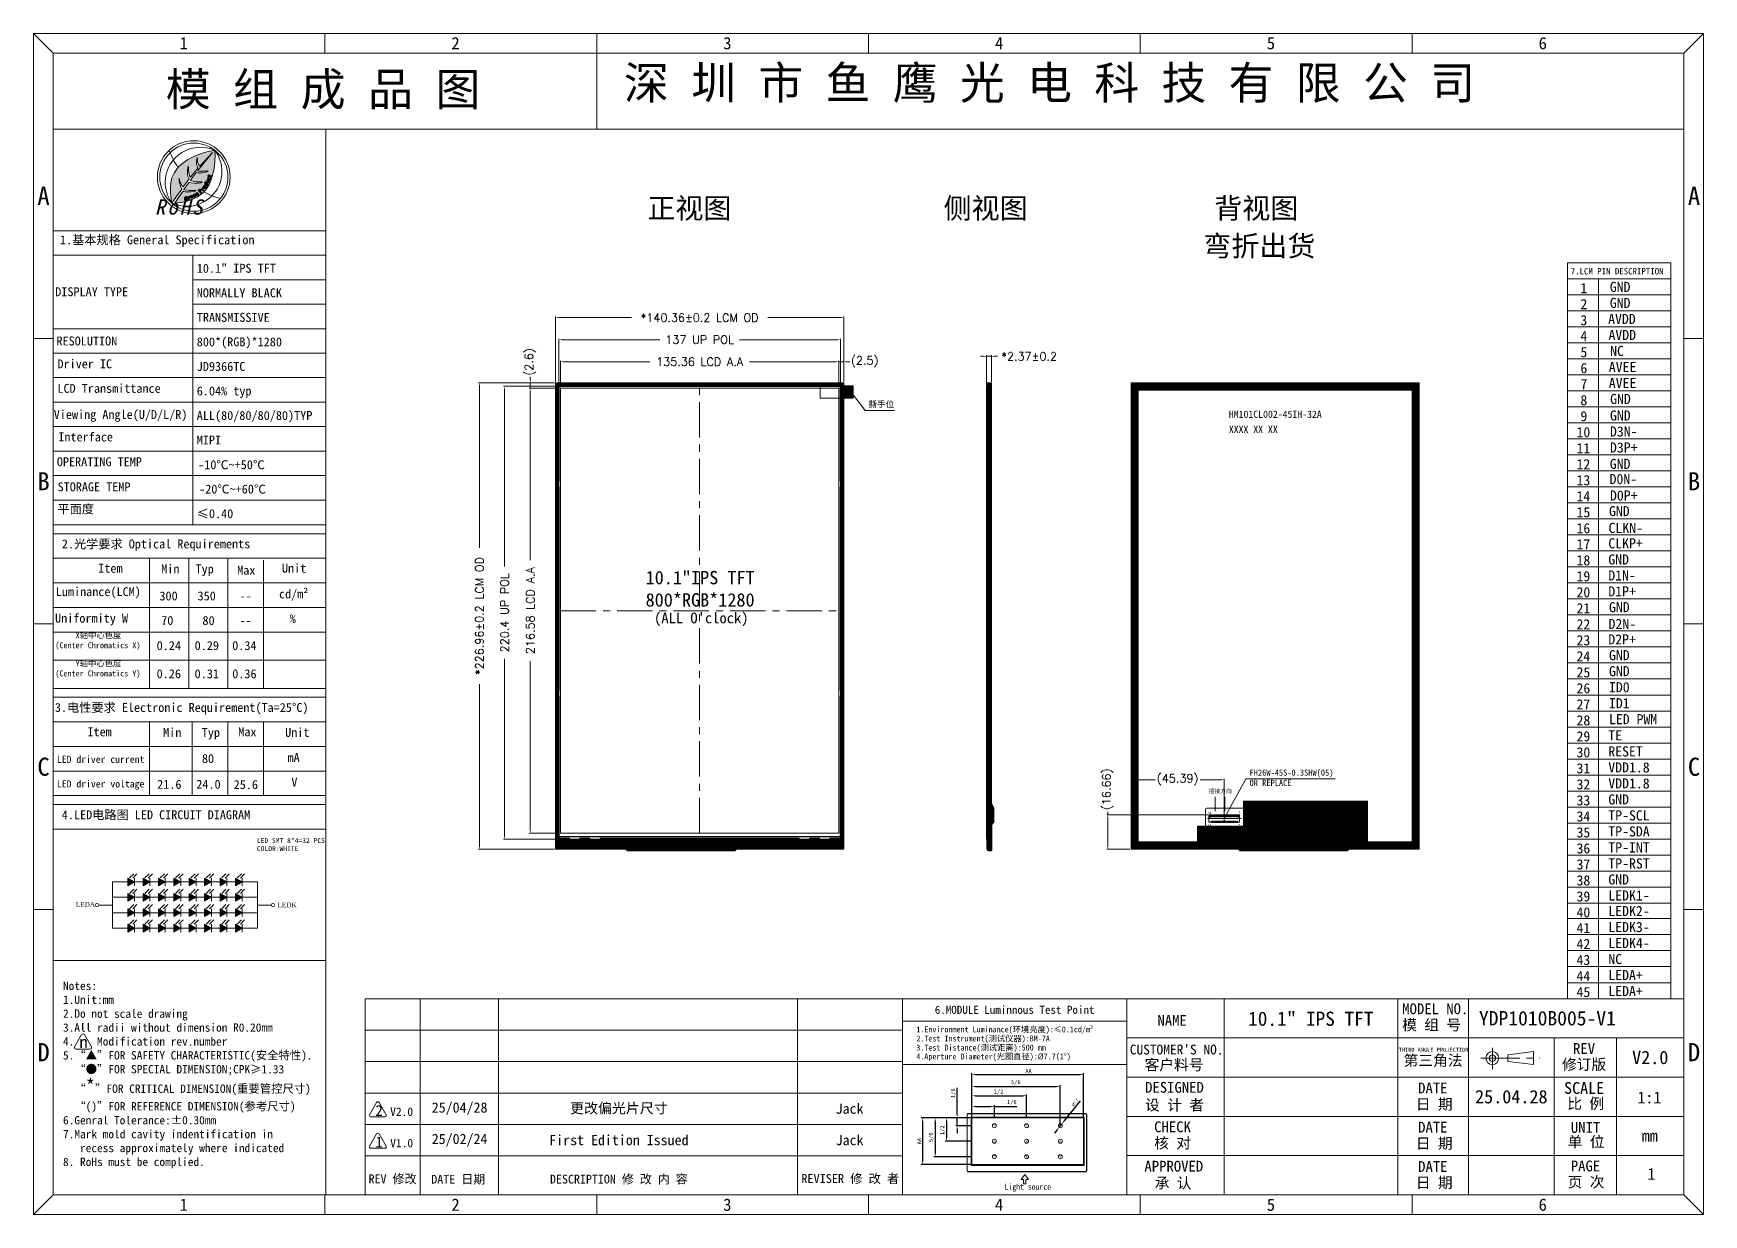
# Model space of a CAD drawing. Header units: millimetres. Extents: x 2066 to 2879, y -17342 to -16767.
import ezdxf
from ezdxf.enums import TextEntityAlignment as Align

# ---------------------------------------------------------------- set-up
doc = ezdxf.new("R2010")
doc.units = ezdxf.units.MM
doc.header["$PDMODE"] = 35
doc.linetypes.add('CENTER', pattern=[50.8, 31.75, -6.35, 6.35, -6.35])
doc.linetypes.add('CENTER2', pattern=[28.575, 19.05, -3.175, 3.175, -3.175])
doc.layers.get('0').update_dxf_attribs({"lineweight": 20})
for name, color, linetype in [('_', 7, 'Continuous'), ('BEZEL', 202, 'Continuous'), ('BOT', 5, 'Continuous'), ('HOU', 7, 'Continuous'), ('LCD Panel', 4, 'Continuous'), ('下线银浆', 1, 'Continuous'), ('标注', 4, 'Continuous')]:
    doc.layers.add(name, color=color, linetype=linetype)
for name, color, linetype, lineweight in [('aa.drawing', 8, 'Continuous', 100), ('chip_btm.drawing', 9, 'Continuous', 100), ('chip_top.drawing', 3, 'Continuous', 100), ('DIM', 3, 'Continuous', 20), ('DIM（标注）', 3, 'Continuous', 9), ('dummy.drawing', 7, 'Continuous', 100), ('epin', 13, 'Continuous', 9), ('FPC', 1, 'Continuous', 13), ('from', 7, 'Continuous', 13), ('GE.drawing', 6, 'Continuous', 100), ('GE_MASK.drawing', 5, 'Continuous', 100), ('L245.P200', 19, 'Continuous', 100), ('LCD', 4, 'Continuous', 15), ('mark.drawing', 13, 'Continuous', 100), ('num', 2, 'Continuous', 15), ('OBJ-DIM MODIFY', 1, 'Continuous', 15), ('SPEC', 253, 'Continuous', 0), ('text.drawing', 1, 'Continuous', 100), ('图框', 7, 'Continuous', 30), ('胶框', 7, 'Continuous', 18)]:
    doc.layers.add(name, color=color, linetype=linetype, lineweight=lineweight)
doc.styles.add('RD', font='ROMAND.shx')
doc.styles.add('ROMANS', font='ROMANS.shx')
doc.styles.add('宋体', font='')
doc.styles.add('文字', font='')
doc.styles.add('汉字', font='')
doc.styles.get('宋体').set_extended_font_data('SimSun')
doc.styles.get('文字').set_extended_font_data('SimSun')
doc.styles.get('汉字').set_extended_font_data('NSimSun')
doc.dimstyles.new('DIM', dxfattribs={"dimtxt": 2, "dimasz": 1.5, "dimexe": 0.5, "dimexo": 0.5, "dimgap": 0.5, "dimtad": 0, "dimzin": 9, "dimdsep": 46, "dimtxsty": 'ROMANS', "dimcen": 0, "dimclrd": 3, "dimclre": 3, "dimclrt": 2, "dimadec": 0, "dimazin": 0, "dimtp": 0.01, "dimtm": 0.01, "dimtfac": 0.8, "dimtmove": 0, "dimatfit": 3, "dimfxl": 0, "dimtolj": 1, "dimlwd": 18, "dimlwe": 18, "dimarcsym": 0})
doc.dimstyles.new('SH', dxfattribs={"dimscale": 1.4, "dimtxt": 2.5, "dimasz": 2.5, "dimexe": 1.25, "dimexo": 0.625, "dimtad": 0, "dimdec": 1, "dimzin": 0, "dimdsep": 46, "dimtxsty": 'RD', "dimcen": 2.5, "dimadec": 0, "dimazin": 0, "dimtfac": 0.6, "dimtdec": 4, "dimtmove": 0, "dimatfit": 3, "dimfxl": 0, "dimtolj": 1, "dimarcsym": 0})
doc.dimstyles.new('无公差', dxfattribs={"dimtxt": 1.5, "dimasz": 1.8, "dimexe": 0.625, "dimexo": 0.625, "dimtad": 1, "dimzin": 9, "dimdsep": 46, "dimtxsty": 'Standard', "dimcen": 2.5, "dimclrd": 256, "dimclre": 256, "dimclrt": 4, "dimadec": 0, "dimazin": 0, "dimtp": 0.1, "dimtm": 0.1, "dimtfac": 1, "dimtmove": 0, "dimatfit": 3, "dimfxl": 0, "dimlwd": 25, "dimlwe": 25, "dimarcsym": 0})
pattern_1 = [(45, (-2259.55857, 1078.8133), (-0.1122532015, 0.1122532015), []), (135, (-2259.55857, 1078.8133), (-0.1122532015, -0.1122532015), [])]

msp = doc.modelspace()

# ---------------------------------------------------------------- texts
at = {"color": 0, "lineweight": 0, "style": '宋体'}
for s, p in [('3.Test Distance(测试距离):500 mm', (2496.174, -17261.873)), ('2.Test Instrument(测试仪器):BM-7A', (2496.174, -17257.448)), ('4.Aperture Diameter(光圈直径):%%C7.7(1%%D)', (2496.174, -17266.193))]:
    msp.add_text(s, height=2.87354, dxfattribs=at).set_placement(p)
at = {"color": 7, "insert": (2353.844, -16782.862), "char_height": 16, "width": 595.21822, "attachment_point": 1, "style": '宋体'}
msp.add_mtext('深 圳 市 鱼 鹰 光 电 科 技 有 限 公 司', dxfattribs=at)
at = {"color": 3, "lineweight": 5, "char_height": 10, "width": 61.39442, "attachment_point": 1, "style": '宋体'}
for s, insert in [('正视图', (2365.242, -16846.882)), ('侧视图', (2509.44, -16846.882)), ('背视图', (2641.197, -16846.882)), ('弯折出货', (2635.875, -16865.289))]:
    msp.add_mtext(s, dxfattribs=dict(at, insert=insert))
at = {"color": 80, "lineweight": 0, "insert": (2125.533, -16847.61), "char_height": 7.39182, "width": 6.00046, "attachment_point": 1}
msp.add_mtext('{\\Q14.00000;\\T1.20000;RoHS}', dxfattribs=at)
at = {"color": 7, "linetype": 'ByBlock', "lineweight": 0, "attachment_point": 1, "style": '宋体'}
for s, insert, char_height, width in [('{\\C0;7.LCM PIN DESCRIPTION}', (2814.738, -16880.984), 3.1625, 79.46476), ('GND', (2833.767, -16887.719), 4.9317, 18.79255), ('2', (2819.461, -16896.114), 4.932, 4.30867), ('1', (2819.461, -16888.324), 4.932, 4.30867), ('GND', (2833.767, -16895.509), 4.9317, 18.79255), ('3', (2819.461, -16903.905), 4.932, 4.30867), ('AVDD', (2832.956, -16903.3), 4.9317, 18.79255), ('4', (2819.461, -16911.696), 4.932, 4.30867), ('AVDD', (2833.122, -16911.091), 4.9317, 18.79255), ('5', (2819.461, -16919.486), 4.932, 4.30867), ('NC', (2833.933, -16918.881), 4.9317, 18.79255), ('6', (2819.461, -16927.277), 4.932, 4.30867), ('AVEE', (2833.284, -16926.672), 4.9317, 18.79255), ('7', (2819.461, -16935.068), 4.932, 4.30867), ('AVEE', (2833.284, -16934.463), 4.9317, 18.79255), ('8', (2819.461, -16942.859), 4.932, 4.30867), ('GND', (2833.933, -16942.254), 4.9317, 18.79255), ('9', (2819.461, -16950.649), 4.932, 4.30867), ('GND', (2833.86, -16950.293), 4.9317, 18.79255), ('10', (2817.554, -16958.44), 4.9317, 4.30867), ('D3N-', (2833.86, -16958.084), 4.9317, 18.79255), ('11', (2817.554, -16966.231), 4.9317, 4.30867), ('D3P+', (2833.86, -16965.874), 4.9317, 18.79255), ('12', (2817.554, -16974.021), 4.9317, 4.30867), ('GND', (2833.754, -16973.856), 4.9317, 18.79255), ('13', (2817.554, -16981.812), 4.9317, 4.30867), ('D0N-', (2833.656, -16981.256), 4.9317, 18.79255), ('14', (2817.554, -16989.603), 4.9317, 4.30867), ('D0P+', (2833.86, -16989.246), 4.9317, 18.79255), ('15', (2817.554, -16997.394), 4.9317, 4.30867), ('GND', (2833.37, -16996.86), 4.9317, 18.79255), ('16', (2817.554, -17005.184), 4.9317, 4.30867), ('CLKN-', (2833.152, -17005.032), 4.9317, 18.79255), ('17', (2817.554, -17012.975), 4.9317, 4.30867), ('CLKP+', (2833.043, -17012.529), 4.9317, 18.79255), ('18', (2817.554, -17020.766), 4.9317, 4.30867), ('GND', (2833.043, -17020.374), 4.9317, 18.79255), ('19', (2817.554, -17028.556), 4.9317, 4.30867), ('D1N-', (2833.043, -17028.165), 4.9317, 18.79255), ('20', (2817.554, -17036.347), 4.9317, 4.30867), ('D1P+', (2833.043, -17035.901), 4.9317, 18.79255), ('21', (2817.554, -17044.138), 4.9317, 4.30867), ('GND', (2833.37, -17043.604), 4.9317, 18.79255), ('22', (2817.554, -17051.929), 4.9317, 4.30867), ('D2N-', (2833.152, -17051.776), 4.9317, 18.79255), ('23', (2817.554, -17059.719), 4.9317, 4.30867), ('D2P+', (2833.043, -17059.273), 4.9317, 18.79255), ('GND', (2833.37, -17066.963), 4.9317, 18.79255), ('24', (2817.554, -17067.51), 4.9317, 4.30867), ('GND', (2833.37, -17074.753), 4.9317, 18.79255), ('25', (2817.554, -17075.301), 4.9317, 4.30867), ('26', (2817.554, -17083.091), 4.9317, 4.30867), ('ID0', (2833.37, -17082.544), 4.9317, 18.79255), ('27', (2817.554, -17090.882), 4.9317, 4.30867), ('ID1', (2833.37, -17090.335), 4.9317, 18.79255), ('28', (2817.554, -17098.673), 4.9317, 4.30867), ('LED PWM', (2833.37, -17098.126), 4.9317, 33.37411), ('29', (2817.554, -17106.464), 4.9317, 4.30867), ('TE', (2833.043, -17106.017), 4.9317, 18.79255), ('30', (2817.554, -17114.254), 4.9317, 4.30867), ('RESET', (2833.043, -17113.808), 4.9317, 18.79255), ('31', (2817.554, -17122.045), 4.9317, 4.30867), ('VDD1.8', (2833.043, -17121.599), 4.9317, 18.79255), ('32', (2817.554, -17129.836), 4.9317, 4.30867), ('VDD1.8', (2833.043, -17129.39), 4.9317, 18.79255), ('33', (2817.554, -17137.626), 4.9317, 4.30867), ('GND', (2833.043, -17137.18), 4.9317, 18.79255), ('34', (2817.554, -17145.417), 4.9317, 4.30867), ('TP-SCL', (2833.043, -17144.971), 4.9317, 18.79255), ('35', (2817.554, -17153.208), 4.9317, 4.30867), ('TP-SDA', (2833.043, -17152.762), 4.9317, 18.79255), ('36', (2817.554, -17160.999), 4.9317, 4.30867), ('TP-INT', (2833.043, -17160.552), 4.9317, 18.79255), ('37', (2817.554, -17168.789), 4.9317, 4.30867), ('TP-RST', (2833.043, -17168.343), 4.9317, 18.79255), ('38', (2817.554, -17176.58), 4.9317, 4.30867), ('GND', (2833.043, -17176.134), 4.9317, 18.79255), ('39', (2817.554, -17184.371), 4.9317, 4.30867), ('LEDK1-', (2833.043, -17183.925), 4.9317, 18.79255), ('40', (2817.554, -17192.161), 4.9317, 4.30867), ('LEDK2-', (2833.043, -17191.501), 4.9317, 18.79255), ('41', (2817.554, -17199.738), 4.9317, 4.30867), ('LEDK3-', (2833.043, -17199.292), 4.9317, 18.79255), ('42', (2817.554, -17207.529), 4.9317, 4.30867), ('LEDK4-', (2833.043, -17207.083), 4.9317, 18.79255), ('43', (2817.554, -17215.319), 4.9317, 4.30867), ('NC', (2833.043, -17214.873), 4.9317, 18.79255), ('44', (2817.554, -17223.11), 4.9317, 4.30867), ('LEDA+', (2833.043, -17222.664), 4.9317, 18.79255), ('45', (2817.554, -17230.901), 4.9317, 4.30867), ('LEDA+', (2833.043, -17230.455), 4.9317, 18.79255)]:
    msp.add_mtext(s, dxfattribs=dict(at, insert=insert, char_height=char_height, width=width))
at = {"insert": (2472.811, -16945.768), "char_height": 3, "width": 16.07933, "attachment_point": 1, "style": '宋体'}
msp.add_mtext('撕手位', dxfattribs=at)
at = {"color": 6, "linetype": 'ByBlock', "lineweight": 5, "attachment_point": 1, "style": '文字'}
for s, insert, char_height, width in [('{\\C1;10.1"IPS TFT\\P800*RGB*1280}', (2364.37, -17028.448), 6.5, 81.56482), ("{\\C1;(ALL O'clock)}", (2368.49, -17048.729), 5.2, 63.25755)]:
    msp.add_mtext(s, dxfattribs=dict(at, insert=insert, char_height=char_height, width=width))
at = {"lineweight": 5, "attachment_point": 1, "style": '宋体'}
for s, insert, char_height, width in [('FH26W-45S-0.3SHW(05)\\POR REPLACE', (2658.406, -17125.095), 3, 30.85401), ('插接方向', (2638.527, -17134.563), 2, 14.21412), ('277', (2372.435, -17161.481), 0.8, 0.77844), ('1', (2407.936, -17161.481), 0.8, 1.89336)]:
    msp.add_mtext(s, dxfattribs=dict(at, insert=insert, char_height=char_height, width=width))
at = {"lineweight": 5, "char_height": 1, "attachment_point": 1, "rotation": 180, "style": '宋体'}
for s, insert, width in [('45', (2639.709, -17146.703), 1.32051), ('1', (2653.762, -17146.424), 0.42732), ('44', (2639.709, -17152.638), 1.32051), ('2', (2653.762, -17152.638), 0.42732)]:
    msp.add_mtext(s, dxfattribs=dict(at, insert=insert, width=width))
at = {"linetype": 'ByBlock', "lineweight": 5, "insert": (2681.292, -17148.856), "char_height": 1.5, "width": 6.17975, "attachment_point": 1, "rotation": 180}
msp.add_mtext('元件区', dxfattribs=at)
at = {"color": 2, "insert": (2175.117, -17161.642), "char_height": 2.35224, "width": 34.21282, "attachment_point": 4, "style": '宋体'}
msp.add_mtext('{\\C0;LED\\fSimSun|b0|i0|c186|p54; \\fSimSun|b0|i0|c134|p54;SMT\\fSimSun|b0|i0|c186|p54; \\fSimSun|b0|i0|c134|p54;8*4=32\\fSimSun|b0|i0|c186|p54; \\fSimSun|b0|i0|c134|p54;PCS\\fSimSun|b0|i0|c186|p54;\\P\\fSimSun|b0|i0|c134|p54;COLOR:WHITE}', dxfattribs=at)
at = {"lineweight": 0, "insert": (2544.018, -17242.08), "char_height": 3.94086, "width": 109.15428, "attachment_point": 5, "line_spacing_factor": 0.963855, "style": '宋体'}
msp.add_mtext('{\\fSimSun|b1|i0|c134|p2;\\C0;6.MODULE Luminnous Test Point} ', dxfattribs=at)
at = {"color": 0, "lineweight": 0, "attachment_point": 5, "style": '宋体'}
for s, insert, char_height, width in [('REV 修改', (2241.168, -17324.587), 4.2834, 44.41925), ('DATE 日期', (2273.164, -17324.773), 4.2834, 44.07466), ('DESCRIPTION 修 改 内 容', (2351.357, -17324.718), 4.28336, 183.00943), ('REVISER 修 改 者', (2463.989, -17324.443), 4.37062, 86.93283)]:
    msp.add_mtext(s, dxfattribs=dict(at, insert=insert, char_height=char_height, width=width))
at = {"layer": 'DIM', "color": 2, "lineweight": 0, "char_height": 6.4876, "attachment_point": 5, "style": '宋体'}
for s, insert, width in [('V2.0', (2853.458, -17265.284), 32.77939), ('25.04.28', (2785.827, -17284.386), 41.75671)]:
    msp.add_mtext(s, dxfattribs=dict(at, insert=insert, width=width))
at = {"layer": 'FPC', "color": 0, "linetype": 'Continuous'}
for s, p in [('LEDA', (2701.124, -17152.455)), ('LED1K', (2702.33, -17152.455)), ('LED2K', (2703.492, -17152.455)), ('LED3K', (2704.713, -17152.455)), ('LED4K', (2705.935, -17152.455))]:
    msp.add_text(s, height=0.5, rotation=270, dxfattribs=at).set_placement(p)
for s, p in [('A', (2357.144, -17162.094)), ('K', (2358.587, -17162.056))]:
    msp.add_text(s, height=0.5, dxfattribs=at).set_placement(p)
at = {"layer": 'from', "color": 0, "lineweight": 0, "oblique": 10}
for s, p in [('1', (2534.02, -17298.48)), ('2', (2549.734, -17298.48)), ('3', (2566.14, -17298.48)), ('4', (2534.02, -17306.022)), ('5', (2549.734, -17306.022)), ('6', (2566.14, -17306.022)), ('7', (2534.02, -17313.564)), ('8', (2549.734, -17313.564)), ('9', (2566.14, -17313.564))]:
    msp.add_text(s, height=0.985, dxfattribs=at).set_placement(p, align=Align.MIDDLE)
at = {"layer": 'LCD', "color": 0, "lineweight": 0, "style": '宋体'}
msp.add_text('Viewing Angle(U/D/L/R)', height=4.34694, dxfattribs=at).set_placement((2076.234, -16954.456))
at = {"layer": 'LCD', "color": 0, "lineweight": 0, "insert": (2079.28, -16865.09), "char_height": 4.34694, "width": 167.86369, "attachment_point": 1, "style": '宋体'}
msp.add_mtext('{\\fSimSun|b1|i0|c134|p2;1.基本规格 General Specification}', dxfattribs=at)
at = {"layer": 'LCD', "color": 2, "lineweight": 0, "attachment_point": 1, "style": '宋体'}
for s, insert, char_height, width in [('10.1" IPS TFT', (2145.858, -16878.949), 4.35443, 145.45667), ('{\\C0;DISPLAY TYPE}', (2076.959, -16890.357), 4.34694, 145.20632), ('NORMALLY BLACK', (2145.858, -16890.89), 4.35443, 145.45667), ('TRANSMISSIVE', (2145.858, -16902.83), 4.35443, 145.45667), ('{\\C0;RESOLUTION}', (2077.567, -16914.342), 4.34694, 145.20632), ('800*(RGB)*1280', (2145.858, -16914.77), 4.35443, 145.45667), ('{\\C0;Driver IC}', (2078.04, -16925.475), 4.34694, 145.20632), ('JD9366TC', (2145.858, -16926.71), 4.3544, 145.45667), ('{\\C0;LCD Transmittance}', (2078.04, -16937.395), 4.34694, 145.20632), ('6.04% typ', (2145.858, -16938.651), 4.3544, 145.45667), ('ALL(80/80/80/80)TYP', (2145.858, -16950.591), 4.35443, 145.45667), ('{\\C0;Interface}', (2078.459, -16961.04), 4.34694, 145.20632), ('MIPI', (2145.858, -16962.531), 4.3544, 145.45667), ('{\\C0;OPERATING TEMP }', (2077.753, -16973.11), 4.34694, 145.20632), (' -10℃~+50℃', (2143.561, -16974.556), 4.3544, 145.45667), ('{\\C0;STORAGE TEMP}', (2078.104, -16985.312), 4.34694, 145.20632), ('-20℃~+60℃', (2147.013, -16986.412), 4.3544, 145.45667), ('{\\C0;平面度}', (2078.025, -16996.085), 4.3469, 145.20632), ('≤0.40', (2145.858, -16998.396), 4.3544, 145.45667), ('{\\fSimSun|b1|i0|c134|p2;\\C0;2.光学要求 Optical Requirements }', (2080.165, -17013.11), 4.34694, 145.20632), ('{\\C0;Item}', (2097.885, -17024.955), 4.3469, 145.20632), ('{\\C0;Min}', (2128.554, -17025.256), 4.3469, 145.20632), ('{\\C0;Typ}', (2145.259, -17025.256), 4.3469, 145.20632), ('{\\C0;Max}', (2165.554, -17025.92), 4.3469, 145.20632), ('{\\C0;Unit}', (2187.324, -17024.955), 4.3469, 145.20632), ('{\\C0;Luminance(LCM) }', (2077.233, -17036.346), 4.34694, 145.20632), ('{\\C0; }300', (2124.707, -17038.428), 4.3544, 145.45667), ('{\\C0; }350', (2143.285, -17038.428), 4.3544, 145.45667), ('{\\C0;  --}', (2160.797, -17038.421), 4.3469, 145.20632), ('{\\C0;  cd/m²}', (2179.996, -17037.456), 4.34694, 145.20632), ('{\\C0;Uniformity W}', (2076.894, -17049.278), 4.34694, 145.20632), ('{\\C0; }70', (2125.598, -17050.332), 4.3544, 145.45667), ('{\\C0; } 80', (2142.694, -17050.389), 4.3544, 145.45667), ('{\\C0;  %}', (2185.19, -17049.42), 4.3469, 145.20632), ('{\\H0.6667x;     \\C0;X轴中心色度\\P(Center\\fSimSun|b0|i0|c186|p2; \\fSimSun|b0|i0|c134|p2;Chromatics\\fSimSun|b0|i0|c186|p2; \\fSimSun|b0|i0|c134|p2;X)\\fSimSun|b0|i0|c186|p2;\\H1.5x;\\C256;\\P\\fSimSun|b0|i0|c134|p2;\\C0; }', (2077.026, -17058.341), 4.34694, 145.20632), ('{\\C0;  --}', (2160.797, -17050.385), 4.3469, 145.20632), ('{\\C0; }0.24', (2123.373, -17062.587), 4.35443, 145.45667), ('{\\C0; } 0.29', (2138.907, -17062.587), 4.35443, 145.45667), ('{\\C0; } 0.34', (2157.19, -17062.587), 4.35443, 145.45667), ('{\\H0.6667x;     \\C0;Y轴中心色度\\P(Center\\fSimSun|b0|i0|c186|p2; \\fSimSun|b0|i0|c134|p2;Chromatics\\fSimSun|b0|i0|c186|p2; \\fSimSun|b0|i0|c134|p2;Y)\\fSimSun|b0|i0|c186|p2;\\H1.5x;\\C256;\\P\\fSimSun|b0|i0|c134|p2;\\C0; }', (2077.026, -17072.047), 4.34694, 145.20632), ('{\\C0; }0.26', (2123.373, -17076.317), 4.35443, 145.45667), ('{\\C0; } 0.31', (2138.907, -17076.317), 4.35443, 145.45667), ('{\\C0; } 0.36', (2157.19, -17076.317), 4.35443, 145.45667), ('{\\fSimSun|b1|i0|c134|p2;\\C0;3.电性要求 Electronic Requirement(Ta=25%%DC)}', (2076.775, -17092.725), 4.34694, 180.38016), ('{\\C0;Item}', (2092.634, -17104.57), 4.3469, 145.20632), ('{\\C0;Min}', (2129.473, -17104.87), 4.3469, 145.20632), ('{\\C0;Typ}', (2148.291, -17104.87), 4.3469, 145.20632), ('{\\C0;Max}', (2166.059, -17104.57), 4.3469, 145.20632), ('{\\C0;Unit}', (2188.892, -17104.838), 4.3469, 145.20632), ('{\\C0;LED driver current}', (2077.773, -17118.375), 3.47755, 145.20632), ('{\\C0;   }80', (2139.481, -17117.588), 4.35443, 145.45667), ('{\\C0;  mA}', (2184.144, -17117.071), 4.3469, 145.20632), ('{\\C0;LED driver voltage}', (2077.773, -17130.339), 3.47755, 145.20632), ('{\\C0; }21.6', (2123.61, -17130.134), 4.35443, 145.45667), ('{\\C0; } 24.0', (2139.698, -17130.097), 4.35443, 145.45667), ('25.6', (2163.818, -17130.244), 4.3544, 145.45667), ('{\\C0;  V}', (2186.008, -17129.035), 4.3469, 145.20632), ('{\\fSimSun|b1|i0|c134|p2;\\C0;4.LED电路图 LED CIRCUIT DIAGRAM}', (2080.165, -17144.928), 4.34694, 145.20632), ('{\\C0;Notes:\\P1.Unit:mm\\P2.Do not scale drawing\\P3.All radii without dimension R0.20mm\\P4.    Modification rev.number\\P5.“▲”FOR SAFETY CHARACTERISTIC(安全特性).\\P  “●”FOR SPECIAL DIMENSION;CPK≥1.33\\P  “\\H1.667x;*\\H0.6002x;”FOR CRITICAL DIMENSION(重要管控尺寸)\\P  “()”FOR REFERENCE DIMENSION(参考尺寸) \\P6.Genral Tolerance:±0.30mm\\P7.Mark\\fSimSun|b0|i0|c136|p2; \\fSimSun|b0|i0|c134|p2;mold\\fSimSun|b0|i0|c136|p2; \\fSimSun|b0|i0|c134|p2;cavity\\fSimSun|b0|i0|c136|p2; \\fSimSun|b0|i0|c134|p2;indentification\\fSimSun|b0|i0|c136|p2; \\fSimSun|b0|i0|c134|p2;in\\fSimSun|b0|i0|c136|p2; \\fSimSun|b0|i0|c134|p2;\\P   recess\\fSimSun|b0|i0|c136|p2; \\fSimSun|b0|i0|c134|p2;approximately\\fSimSun|b0|i0|c136|p2; \\fSimSun|b0|i0|c134|p2;where\\fSimSun|b0|i0|c136|p2; \\fSimSun|b0|i0|c134|p2;indicated\\P8. RoHs must be complied.}', (2080.741, -17228.358), 4.057144, 135.13803)]:
    msp.add_mtext(s, dxfattribs=dict(at, insert=insert, char_height=char_height, width=width))
at = {"layer": 'text.drawing', "color": 4, "linetype": 'Continuous', "lineweight": 5, "style": '宋体'}
for p in [(2327.919, -17160.483), (2453.494, -17160.479)]:
    msp.add_text('Ag', height=0.6, dxfattribs=at).set_placement(p, align=Align.MIDDLE_CENTER)
at = {"layer": '下线银浆', "color": 7, "char_height": 2.27084, "width": 9.1238, "attachment_point": 1}
for s, insert in [('{\\fTimes New Roman|b0|i0|c0|p18;LEDA}', (2087.065, -17189.545)), ('{\\fTimes New Roman|b0|i0|c0|p18;LED\\fTimes New Roman|b0|i0|c186|p18;K}', (2185.234, -17189.867))]:
    msp.add_mtext(s, dxfattribs=dict(at, insert=insert))
at = {"layer": '图框', "color": 0, "lineweight": 0}
for s, height, style, p in [('1', 5.961, '文字', (2137.492, -16774.54)), ('2', 5.961, '文字', (2269.815, -16774.54)), ('3', 5.961, '文字', (2402.137, -16774.54)), ('4', 5.961, '文字', (2534.46, -16774.54)), ('5', 5.961, '文字', (2666.782, -16774.54)), ('6', 5.961, '文字', (2799.105, -16774.54)), ('A', 8.803, '文字', (2068.259, -16850.26)), ('A', 8.803, '文字', (2871.777, -16850.26)), ('B', 8.803, '文字', (2068.259, -16989.199)), ('B', 8.803, '文字', (2871.777, -16989.199)), ('C', 8.803, '文字', (2068.259, -17128.137)), ('C', 8.803, '文字', (2871.777, -17128.137)), ('1.Environment Luminance(环境亮度):≤0.1cd/m²', 2.87354, '宋体', (2496.174, -17253.018)), ('D', 8.803, '文字', (2068.259, -17267.076)), ('D', 8.803, '文字', (2871.777, -17267.076)), ('SCALE ', 5.7306, '文字', (2811.528, -17282.958)), ('UNIT', 5.2584, '文字', (2814.805, -17301.925)), ('1', 5.961, '文字', (2137.492, -17339.877)), ('2', 5.961, '文字', (2269.815, -17339.877)), ('3', 5.961, '文字', (2402.137, -17339.877)), ('4', 5.961, '文字', (2534.46, -17339.877)), ('5', 5.961, '文字', (2666.782, -17339.877)), ('6', 5.961, '文字', (2799.105, -17339.877))]:
    msp.add_text(s, height=height, dxfattribs=dict(at, style=style)).set_placement(p)
at = {"layer": '图框', "color": 0, "lineweight": 0, "style": '文字'}
msp.add_text('THIRD ANGLE PROJECTION', height=1.9719, dxfattribs=at).set_placement((2747.934, -17262.501), align=Align.CENTER)
at = {"layer": '图框', "color": 0, "lineweight": 0, "style": '宋体', "width": 0.8}
msp.add_text('Light source', height=2.88892, dxfattribs=at).set_placement((2539.131, -17329.624))
at = {"layer": '图框', "color": 0, "lineweight": 0}
for s, insert, char_height, width, attachment_point, style in [('{\\fSimSun|b0|i0|c134|p54;模 组 成 品 图}', (2207.34, -16794.913), 16.06262, 194.55489, 5, '汉字'), (' 1:1', (2843.27, -17281.874), 5.7306, 22.54819, 1, '文字'), ('mm', (2849.316, -17300.474), 5.7306, 8.25411, 1, '文字'), ('1', (2852.094, -17319.034), 5.731, 8.25411, 1, '文字')]:
    msp.add_mtext(s, dxfattribs=dict(at, insert=insert, char_height=char_height, width=width, attachment_point=attachment_point, style=style))
at = {"layer": '图框', "color": 0, "lineweight": 0, "attachment_point": 1, "style": '文字'}
for s, insert, char_height in [('NAME', (2613.558, -17244.587), 5.2584), ('MODEL NO.', (2732.721, -17238.92), 5.2584), ('{\\C0;模 组 号}', (2732.721, -17246.765), 5.25841), ("CUSTOMER'S NO.", (2600.075, -17259), 4.79099), ('REV', (2815.861, -17258.239), 5.2584), ('客户料号', (2607.301, -17266.171), 5.2584), ('{\\fSimSun|b0|i0|c134|p54;第三角法}', (2733.39, -17264.042), 5.25841), ('修订版', (2810.472, -17265.988), 5.2584), ('DESIGNED', (2607.527, -17277.149), 5.2584), ('DATE', (2740.47, -17277.463), 5.2584), ('{\\fSimSun|b0|i0|c134|p2;设 计 者}', (2607.527, -17285.751), 5.25841), ('{\\fSimSun|b0|i0|c134|p2;日 期}', (2739.327, -17285.335), 5.25841), ('比 例', (2813.08, -17285.03), 5.2584), ('CHECK', (2611.951, -17296.358), 5.2584), ('DATE', (2740.47, -17296.565), 5.2584), ('{\\fSimSun|b0|i0|c134|p2;核 对}', (2611.951, -17304.266), 5.25841), ('{\\fSimSun|b0|i0|c134|p2;日 期}', (2739.327, -17304.437), 5.25841), ('单 位', (2813.263, -17303.646), 5.2584), ('APPROVED', (2607.209, -17315.542), 5.2584), ('DATE', (2740.47, -17315.667), 5.2584), ('PAGE', (2814.779, -17315.429), 5.2584), ('承 认', (2612.207, -17323.728), 5.2584), ('{\\fSimSun|b0|i0|c134|p2;日 期}', (2739.327, -17323.539), 5.25841), ('{\\fSimSun|b0|i0|c134|p2;页 次}', (2813.263, -17323.234), 5.25841)]:
    msp.add_mtext(s, dxfattribs=dict(at, insert=insert, char_height=char_height))
at = {"layer": '图框', "lineweight": 0, "insert": (2088.68, -17254.717), "char_height": 5.985, "attachment_point": 1, "style": '宋体'}
msp.add_mtext('n', dxfattribs=at)
at = {"layer": '图框', "color": 2, "lineweight": 0, "char_height": 5.2763, "attachment_point": 1, "style": '宋体'}
for s, insert in [('{\\C1;2 \\H0.7783x;V2.0}', (2232.839, -17288.423)), ('1 {\\H0.7783x;V1.0}', (2232.839, -17303.729))]:
    msp.add_mtext(s, dxfattribs=dict(at, insert=insert))
at = {"layer": '图框', "color": 2, "lineweight": 0, "char_height": 4.9824, "attachment_point": 5, "style": '宋体'}
for s, insert, width in [('{\\C1;25/04/28}', (2273.815, -17290.202), 38.26481), ('{\\C1;更改偏光片尺寸}', (2351.357, -17290.202), 183.00943), ('25/02/24', (2273.815, -17305.508), 38.26481), ('First Edition Issued', (2351.357, -17305.508), 183.00943), ('Jack', (2463.678, -17305.508), 46.57944)]:
    msp.add_mtext(s, dxfattribs=dict(at, insert=insert, width=width))
at = {"layer": '图框', "color": 1, "lineweight": 0, "insert": (2463.678, -17290.202), "char_height": 4.9824, "width": 46.57944, "attachment_point": 5, "style": '宋体'}
msp.add_mtext('Jack', dxfattribs=at)
at = {"layer": '标注', "attachment_point": 1, "style": '宋体'}
for s, insert, char_height, width in [('HM101CL002-45IH-32A', (2648.294, -16950.418), 3.5, 130.64217), ('{\\C2;10.1" IPS TFT}', (2657.676, -17242.937), 6.8999, 77.25089), ('YDP1010B005-V1', (2770.058, -17242.661), 7, 130.64217)]:
    msp.add_mtext(s, dxfattribs=dict(at, insert=insert, char_height=char_height, width=width))
at = {"layer": '标注', "color": 4, "insert": (2648.294, -16957.749), "char_height": 3.5, "width": 130.64217, "attachment_point": 1, "style": '宋体'}
msp.add_mtext('{\\C256;XXXX XX XX}', dxfattribs=at)

# ---------------------------------------------------------------- blocks, each defined once
blk = doc.blocks.new('*u11')
blk.add_hatch(color=256).paths.add_polyline_path([(3.65, 1.78), (2.98, 1.78), (2.98, 3.2), (2.82, 3.2), (2.82, 1.62), (3.65, 1.62)])
for points in [[(-3.53, 1.62), (-4.35, 1.62), (-4.35, 1.78), (-3.68, 1.78), (-3.68, 3.2), (-3.53, 3.2)], [(-4.35, 1.38), (-3.53, 1.38), (-3.53, 1.23), (-4.35, 1.23)], [(2.82, 1.62), (3.65, 1.62), (3.65, 1.78), (2.98, 1.78), (2.98, 3.2), (2.82, 3.2)], [(3.65, 1.38), (2.82, 1.38), (2.82, 1.23), (3.65, 1.23)]]:
    blk.add_lwpolyline(points, close=True)
at = {"color": 2}
for points in [[(-2.4, 0), (-2.4, 4.6), (-3.1, 4.6), (-3.1, 0)], [(-1.9, 4.6), (-1.2, 4.6), (-1.2, 0), (-1.9, 0)], [(-0.7, 4.6), (0, 4.6), (0, 0), (-0.7, 0)], [(0.5, 4.6), (1.2, 4.6), (1.2, 0), (0.5, 0)], [(1.7, 4.6), (2.4, 4.6), (2.4, 0), (1.7, 0)]]:
    blk.add_lwpolyline(points, close=True, dxfattribs=at)
at = {"color": 7, "style": '宋体'}
for s, p in [('LED4-', (-2.38, -2.47)), ('LED3-', (-1.19, -2.47)), ('LED2-', (0, -2.47)), ('LED1-', (1.25, -2.44)), ('LED+', (2.44, -2.51))]:
    blk.add_text(s, height=0.617, rotation=90, dxfattribs=at).set_placement(p)
blk = doc.blocks.new('*D23')
at = {"layer": 'Defpoints', "color": 0, "lineweight": 5}
for p in [(2523.24, -17289.05), (2523.24, -17294.63), (2534.14, -17294.63)]:
    blk.add_point(p, dxfattribs=at)
at = {"layer": '标注', "lineweight": 25}
for p, q in [((2523.24, -17294.01), (2523.24, -17288.42)), ((2525.04, -17289.05), (2532.34, -17289.05)), ((2534.14, -17294.01), (2534.14, -17288.42)), ((2534.14, -17289.05), (2545.17, -17289.05))]:
    blk.add_line(p, q, dxfattribs=at)
at = {"layer": '标注', "lineweight": 5}
for points in [[(2525.04, -17288.75), (2525.04, -17289.35), (2523.24, -17289.05)], [(2532.34, -17288.75), (2532.34, -17289.35), (2534.14, -17289.05)]]:
    blk.add_solid(points, dxfattribs=at)
at = {"layer": '标注', "color": 4, "lineweight": 0, "insert": (2542.63, -17287.21), "char_height": 3, "attachment_point": 5, "style": '宋体'}
blk.add_mtext('{\\H0.6667x;1/6}', dxfattribs=at)
blk = doc.blocks.new('*D16')
at = {"layer": 'Defpoints', "color": 0, "lineweight": 5}
for p in [(2549.85, -17283.9), (2523.24, -17294.63), (2549.85, -17294.63)]:
    blk.add_point(p, dxfattribs=at)
at = {"layer": '标注', "lineweight": 25}
for p, q in [((2523.24, -17294.01), (2523.24, -17283.27)), ((2525.04, -17283.9), (2548.05, -17283.9)), ((2549.85, -17294.01), (2549.85, -17283.27))]:
    blk.add_line(p, q, dxfattribs=at)
at = {"layer": '标注', "lineweight": 5}
for points in [[(2525.04, -17283.6), (2525.04, -17284.2), (2523.24, -17283.9)], [(2548.05, -17283.6), (2548.05, -17284.2), (2549.85, -17283.9)]]:
    blk.add_solid(points, dxfattribs=at)
at = {"layer": '标注', "color": 4, "lineweight": 0, "insert": (2536.22, -17282.06), "char_height": 3, "attachment_point": 5, "style": '宋体'}
blk.add_mtext('{\\H0.6667x;1/2}', dxfattribs=at)
blk = doc.blocks.new('*D17')
at = {"layer": 'Defpoints', "color": 0, "lineweight": 5}
for p in [(2516.05, -17298.48), (2523.24, -17294.63), (2523.24, -17298.48)]:
    blk.add_point(p, dxfattribs=at)
at = {"layer": '标注', "lineweight": 25}
for p, q in [((2516.05, -17292.83), (2516.05, -17280.07)), ((2522.61, -17294.63), (2515.43, -17294.63)), ((2522.61, -17298.48), (2515.43, -17298.48)), ((2516.05, -17298.48), (2516.05, -17294.63)), ((2516.05, -17300.28), (2516.05, -17302.08))]:
    blk.add_line(p, q, dxfattribs=at)
at = {"layer": '标注', "lineweight": 5}
for points in [[(2515.75, -17292.83), (2516.35, -17292.83), (2516.05, -17294.63)], [(2515.75, -17300.28), (2516.35, -17300.28), (2516.05, -17298.48)]]:
    blk.add_solid(points, dxfattribs=at)
at = {"layer": '标注', "color": 4, "lineweight": 0, "insert": (2514.21, -17282.61), "char_height": 3, "attachment_point": 5, "rotation": 90, "style": '宋体'}
blk.add_mtext('{\\H0.6667x;1/6}', dxfattribs=at)
blk = doc.blocks.new('*D18')
at = {"layer": 'Defpoints', "color": 0, "lineweight": 5}
for p in [(2523.24, -17294.63), (2510.84, -17306.02), (2523.24, -17306.02)]:
    blk.add_point(p, dxfattribs=at)
at = {"layer": '标注', "lineweight": 25}
for p, q in [((2522.61, -17294.63), (2510.21, -17294.63)), ((2510.84, -17296.43), (2510.84, -17304.22)), ((2522.61, -17306.02), (2510.21, -17306.02))]:
    blk.add_line(p, q, dxfattribs=at)
at = {"layer": '标注', "lineweight": 5}
for points in [[(2510.54, -17296.43), (2511.14, -17296.43), (2510.84, -17294.63)], [(2510.54, -17304.22), (2511.14, -17304.22), (2510.84, -17306.02)]]:
    blk.add_solid(points, dxfattribs=at)
at = {"layer": '标注', "color": 4, "lineweight": 0, "insert": (2508.99, -17300.66), "char_height": 3, "attachment_point": 5, "rotation": 90, "style": '宋体'}
blk.add_mtext('{\\H0.6667x;1/2}', dxfattribs=at)
blk = doc.blocks.new('*D19')
at = {"layer": 'Defpoints', "color": 0, "lineweight": 5}
for p in [(2523.24, -17294.63), (2505.35, -17313.56), (2523.24, -17313.56)]:
    blk.add_point(p, dxfattribs=at)
at = {"layer": '标注', "lineweight": 25}
for p, q in [((2522.61, -17294.63), (2504.73, -17294.63)), ((2505.35, -17296.43), (2505.35, -17311.76)), ((2522.61, -17313.56), (2504.73, -17313.56))]:
    blk.add_line(p, q, dxfattribs=at)
at = {"layer": '标注', "lineweight": 5}
for points in [[(2505.05, -17296.43), (2505.65, -17296.43), (2505.35, -17294.63)], [(2505.05, -17311.76), (2505.65, -17311.76), (2505.35, -17313.56)]]:
    blk.add_solid(points, dxfattribs=at)
at = {"layer": '标注', "color": 4, "lineweight": 0, "insert": (2503.51, -17304.1), "char_height": 3, "attachment_point": 5, "rotation": 90, "style": '宋体'}
blk.add_mtext('{\\H0.6667x;5/6}', dxfattribs=at)
blk = doc.blocks.new('*D24')
at = {"layer": 'Defpoints', "color": 0, "lineweight": 5}
for p in [(2565.67, -17299.22), (2566.84, -17297.74)]:
    blk.add_point(p, dxfattribs=at)
at = {"layer": '标注', "lineweight": 25}
for p, q in [((2575.88, -17286.32), (2567.96, -17296.32)), ((2564.55, -17300.63), (2563.43, -17302.05)), ((2565.67, -17299.22), (2566.84, -17297.74))]:
    blk.add_line(p, q, dxfattribs=at)
at = {"layer": '标注', "lineweight": 5}
for points in [[(2564.31, -17300.45), (2564.79, -17300.82), (2565.67, -17299.22)], [(2567.73, -17296.14), (2568.2, -17296.51), (2566.84, -17297.74)]]:
    blk.add_solid(points, dxfattribs=at)
at = {"layer": '标注', "color": 4, "lineweight": 0, "insert": (2573.49, -17287.25), "char_height": 3, "attachment_point": 5, "rotation": 51.63208, "style": '宋体'}
blk.add_mtext('{\\fMS PGothic|b0|i0|c134|p34;\\H0.45x;%%C7.7}', dxfattribs=at)
blk = doc.blocks.new('*D20')
at = {"layer": 'Defpoints', "color": 0, "lineweight": 5}
for p in [(2577.55, -17273.53), (2523.24, -17294.63), (2577.55, -17294.63)]:
    blk.add_point(p, dxfattribs=at)
at = {"layer": '标注', "lineweight": 25}
for p, q in [((2523.24, -17294.01), (2523.24, -17272.91)), ((2525.04, -17273.53), (2575.75, -17273.53)), ((2577.55, -17294.01), (2577.55, -17272.91))]:
    blk.add_line(p, q, dxfattribs=at)
at = {"layer": '标注', "lineweight": 5}
for points in [[(2525.04, -17273.23), (2525.04, -17273.83), (2523.24, -17273.53)], [(2575.75, -17273.23), (2575.75, -17273.83), (2577.55, -17273.53)]]:
    blk.add_solid(points, dxfattribs=at)
at = {"layer": '标注', "color": 4, "lineweight": 0, "insert": (2550.76, -17271.91), "char_height": 3, "attachment_point": 5, "style": '宋体'}
blk.add_mtext('{\\H0.6667x;AA}', dxfattribs=at)
blk = doc.blocks.new('*D21')
at = {"layer": 'Defpoints', "color": 0, "lineweight": 5}
for p in [(2523.24, -17294.63), (2499.22, -17317.41), (2523.24, -17317.41)]:
    blk.add_point(p, dxfattribs=at)
at = {"layer": '标注', "lineweight": 25}
for p, q in [((2522.61, -17294.63), (2498.6, -17294.63)), ((2499.22, -17296.43), (2499.22, -17315.61)), ((2522.61, -17317.41), (2498.6, -17317.41))]:
    blk.add_line(p, q, dxfattribs=at)
at = {"layer": '标注', "lineweight": 5}
for points in [[(2498.92, -17296.43), (2499.52, -17296.43), (2499.22, -17294.63)], [(2498.92, -17315.61), (2499.52, -17315.61), (2499.22, -17317.41)]]:
    blk.add_solid(points, dxfattribs=at)
at = {"layer": '标注', "color": 4, "lineweight": 0, "insert": (2497.6, -17305.99), "char_height": 3, "attachment_point": 5, "rotation": 90, "style": '宋体'}
blk.add_mtext('{\\H0.6667x;AA}', dxfattribs=at)
blk = doc.blocks.new('*D22')
at = {"layer": 'Defpoints', "color": 0, "lineweight": 5}
for p in [(2566.26, -17279.34), (2523.24, -17294.63), (2566.26, -17298.48)]:
    blk.add_point(p, dxfattribs=at)
at = {"layer": '标注', "lineweight": 25}
for p, q in [((2523.24, -17294.01), (2523.24, -17278.72)), ((2525.04, -17279.34), (2564.46, -17279.34)), ((2566.26, -17297.85), (2566.26, -17278.72))]:
    blk.add_line(p, q, dxfattribs=at)
at = {"layer": '标注', "lineweight": 5}
for points in [[(2525.04, -17279.04), (2525.04, -17279.64), (2523.24, -17279.34)], [(2564.46, -17279.04), (2564.46, -17279.64), (2566.26, -17279.34)]]:
    blk.add_solid(points, dxfattribs=at)
at = {"layer": '标注', "color": 4, "lineweight": 0, "insert": (2544.61, -17277.5), "char_height": 3, "attachment_point": 5, "style": '宋体'}
blk.add_mtext('{\\H0.6667x;5/6}', dxfattribs=at)
blk = doc.blocks.new('afwe322323f')
at = {"color": 7}
for p, q in [((170.74, 1199.06), (170.74, 1186.56)), ((171.24, 1199.56), (177.74, 1199.56)), ((177.74, 1199.26), (177.74, 1199.56)), ((177.74, 1199.26), (187.74, 1199.26)), ((187.74, 1199.56), (216.18, 1199.56)), ((187.74, 1199.56), (187.74, 1199.26)), ((216.18, 1199.26), (216.18, 1199.56)), ((216.18, 1199.26), (226.18, 1199.26)), ((226.18, 1199.56), (254.62, 1199.56)), ((226.18, 1199.26), (226.18, 1199.56)), ((254.62, 1199.26), (254.62, 1199.56)), ((254.62, 1199.26), (264.62, 1199.26)), ((264.62, 1199.56), (293.07, 1199.56)), ((264.62, 1199.56), (264.62, 1199.26)), ((293.07, 1199.26), (293.07, 1199.56)), ((293.07, 1199.26), (303.07, 1199.26)), ((303.07, 1199.56), (310.54, 1199.56)), ((303.07, 1199.26), (303.07, 1199.56)), ((311.04, 1199.06), (311.04, 1186.56)), ((170.74, 1186.56), (171.04, 1186.56)), ((171.04, 1186.56), (171.04, 1176.56)), ((310.74, 1186.56), (310.74, 1176.56)), ((311.04, 1186.56), (310.74, 1186.56)), ((170.74, 1176.56), (170.74, 1138.84)), ((170.74, 1176.56), (171.04, 1176.56)), ((311.04, 1176.56), (310.74, 1176.56)), ((311.04, 1176.56), (311.04, 1138.84)), ((170.74, 1138.84), (171.04, 1138.84)), ((171.04, 1138.84), (171.04, 1128.84)), ((310.74, 1138.84), (310.74, 1128.84)), ((311.04, 1138.84), (310.74, 1138.84)), ((170.74, 1128.84), (170.74, 1091.12)), ((170.74, 1128.84), (171.04, 1128.84)), ((311.04, 1128.84), (310.74, 1128.84)), ((311.04, 1128.84), (311.04, 1091.12)), ((171.04, 1091.12), (170.74, 1091.12)), ((171.04, 1091.12), (171.04, 1081.12)), ((310.74, 1091.12), (310.74, 1081.12)), ((311.04, 1091.12), (310.74, 1091.12)), ((170.74, 1081.12), (170.74, 1043.4)), ((170.74, 1081.12), (171.04, 1081.12)), ((311.04, 1081.12), (310.74, 1081.12)), ((311.04, 1081.12), (311.04, 1043.4)), ((170.74, 1043.4), (171.04, 1043.4)), ((171.04, 1043.4), (171.04, 1033.4)), ((310.74, 1043.4), (310.74, 1033.4)), ((311.04, 1043.4), (310.74, 1043.4)), ((170.74, 1033.4), (170.74, 995.68)), ((170.74, 1033.4), (170.74, 995.68)), ((170.74, 1033.4), (171.04, 1033.4)), ((311.04, 1033.4), (310.74, 1033.4)), ((311.04, 1033.4), (311.04, 995.68)), ((170.74, 995.68), (171.04, 995.68)), ((171.04, 995.68), (171.04, 985.68)), ((310.74, 995.68), (310.74, 985.68)), ((311.04, 995.68), (310.74, 995.68)), ((170.74, 985.68), (170.74, 973.16)), ((170.74, 985.68), (171.04, 985.68)), ((311.04, 985.68), (310.74, 985.68)), ((311.04, 985.68), (311.04, 973.16)), ((177.74, 972.66), (171.24, 972.66)), ((182.49, 973.66), (177.49, 973.66)), ((177.74, 972.96), (177.74, 972.66)), ((187.74, 972.96), (177.74, 972.96)), ((192.49, 973.66), (187.49, 973.66)), ((187.74, 972.96), (187.74, 972.66)), ((211.63, 972.66), (187.74, 972.66)), ((219.23, 972.96), (211.63, 972.96)), ((211.63, 972.96), (211.63, 972.66)), ((219.23, 972.96), (219.23, 972.66)), ((221.63, 972.66), (219.23, 972.66)), ((260.16, 972.92), (260.16, 972.66)), ((262.45, 972.66), (260.16, 972.66)), ((260.66, 973.42), (305.29, 973.42)), ((272.45, 972.96), (262.45, 972.96)), ((262.45, 972.96), (262.45, 972.66)), ((272.45, 972.96), (272.45, 972.66)), ((293.07, 972.66), (272.45, 972.66)), ((294.29, 973.66), (289.29, 973.66)), ((303.07, 972.96), (293.07, 972.96)), ((293.07, 972.96), (293.07, 972.66)), ((304.29, 973.66), (299.29, 973.66)), ((303.07, 972.96), (303.07, 972.66)), ((310.54, 972.66), (303.07, 972.66))]:
    blk.add_line(p, q, dxfattribs=at)
blk.add_lwpolyline([(309.97, 1198.39), (288.17, 1198.39), (288.17, 1198.89), (285.17, 1198.89), (285.17, 1198.39), (253.61, 1198.39), (253.61, 1198.89), (250.61, 1198.89), (250.61, 1198.39), (230.61, 1198.39), (230.61, 1198.89), (227.61, 1198.89), (227.61, 1198.39), (197.61, 1198.39), (197.61, 1198.89), (194.61, 1198.89), (194.61, 1198.39), (171.81, 1198.39), (171.81, 1191.74), (171.31, 1191.74), (171.31, 1188.74), (171.81, 1188.74), (171.81, 1171.74), (171.31, 1171.74), (171.31, 1168.74), (171.81, 1168.74), (171.81, 1151.74), (171.31, 1151.74), (171.31, 1148.74), (171.81, 1148.74), (171.81, 1049.9), (171.31, 1049.9), (171.31, 1046.9), (171.81, 1046.9), (171.81, 1024.9), (171.31, 1024.9), (171.31, 1021.9), (171.81, 1021.9), (171.81, 1002.9), (171.31, 1002.9), (171.31, 999.9), (171.81, 999.9), (171.81, 977.92), (177.49, 977.92), (177.49, 975.86), (182.49, 975.86), (182.49, 977.92), (187.49, 977.92), (187.49, 975.86), (192.49, 975.86), (192.49, 977.92), (289.29, 977.92), (289.29, 975.86), (294.29, 975.86), (294.29, 977.92), (299.29, 977.92), (299.29, 975.86), (304.29, 975.86), (304.29, 977.92), (309.97, 977.92), (309.97, 999.9), (310.47, 999.9), (310.47, 1002.9), (309.97, 1002.9), (309.97, 1021.9), (310.47, 1021.9), (310.47, 1024.9), (309.97, 1024.9), (309.97, 1046.9), (310.47, 1046.9), (310.47, 1049.9), (309.97, 1049.9), (309.97, 1148.74), (310.47, 1148.74), (310.47, 1151.74), (309.97, 1151.74), (309.97, 1168.74), (310.47, 1168.74), (310.47, 1171.74), (309.97, 1171.74), (309.97, 1188.74), (310.47, 1188.74), (310.47, 1191.74), (309.97, 1191.74), (309.97, 1198.39)], dxfattribs=at)
for points in [[(309.47, 1197.89), (172.31, 1197.89), (172.31, 978.62), (309.47, 978.62)], [(181.24, 1199.56), (184.24, 1199.56), (184.24, 1199.26), (181.24, 1199.26)], [(219.68, 1199.56), (222.68, 1199.56), (222.68, 1199.26), (219.68, 1199.26)], [(258.12, 1199.56), (261.12, 1199.56), (261.12, 1199.26), (258.12, 1199.26)], [(296.57, 1199.56), (299.57, 1199.56), (299.57, 1199.26), (296.57, 1199.26)], [(171.04, 1183.06), (170.74, 1183.06), (170.74, 1180.06), (171.04, 1180.06)], [(310.74, 1183.06), (311.04, 1183.06), (311.04, 1180.06), (310.74, 1180.06)], [(171.04, 1135.34), (170.74, 1135.34), (170.74, 1132.34), (171.04, 1132.34)], [(310.74, 1135.34), (311.04, 1135.34), (311.04, 1132.34), (310.74, 1132.34)], [(171.04, 1087.62), (170.74, 1087.62), (170.74, 1084.62), (171.04, 1084.62)], [(310.74, 1087.62), (311.04, 1087.62), (311.04, 1084.62), (310.74, 1084.62)], [(171.04, 1039.9), (170.74, 1039.9), (170.74, 1036.9), (171.04, 1036.9)], [(310.74, 1039.9), (311.04, 1039.9), (311.04, 1036.9), (310.74, 1036.9)], [(171.04, 992.18), (170.74, 992.18), (170.74, 989.18), (171.04, 989.18)], [(310.74, 992.18), (311.04, 992.18), (311.04, 989.18), (310.74, 989.18)], [(181.24, 972.66), (184.24, 972.66), (184.24, 972.96), (181.24, 972.96)], [(214.13, 972.96), (217.13, 972.96), (217.13, 972.66), (214.13, 972.66)], [(265.95, 972.96), (268.95, 972.96), (268.95, 972.66), (265.95, 972.66)], [(296.57, 972.96), (299.57, 972.96), (299.57, 972.66), (296.57, 972.66)]]:
    blk.add_lwpolyline(points, close=True, dxfattribs=at)
for centre, start, end in [((171.24, 1199.06), 90, 180), ((310.54, 1199.06), 360, 90), ((171.24, 973.16), 180, 270), ((310.54, 973.16), 270, 360)]:
    blk.add_arc(centre, 0.5, start, end, dxfattribs=at)
at = {"layer": 'DIM（标注）', "color": 7}
for p, q in [((171.81, 977.92), (171.31, 977.92)), ((182.49, 975.86), (182.49, 973.42)), ((192.49, 975.86), (192.49, 973.42)), ((294.29, 975.86), (294.29, 973.42)), ((304.29, 975.86), (304.29, 973.42)), ((309.97, 977.92), (310.47, 977.92))]:
    blk.add_line(p, q, dxfattribs=at)
at = {"layer": 'HOU'}
blk.add_lwpolyline([(212.55, 973.66), (212.55, 975.5), (203.98, 975.5), (203.98, 973.66)], close=True, dxfattribs=at)
at = {"layer": '胶框', "lineweight": 0}
for p, q in [((172.31, 1197.89), (172.31, 978.62)), ((309.47, 1197.89), (172.31, 1197.89)), ((309.47, 1197.89), (309.47, 978.62)), ((310.47, 1184.1), (310.47, 1165.1)), ((171.31, 1163.1), (171.31, 1151.1)), ((310.47, 1149.1), (310.47, 1165.1)), ((171.31, 1151.1), (171.31, 1026.09)), ((310.47, 1026.09), (310.47, 1153.86)), ((171.31, 1026.09), (171.31, 1011.09)), ((310.47, 1011.09), (310.47, 1026.09)), ((171.31, 1011.09), (171.31, 996.09)), ((310.47, 996.09), (310.47, 1011.09)), ((171.31, 996.09), (171.31, 975.48)), ((310.47, 975.48), (310.47, 996.09)), ((172.31, 978.62), (309.47, 978.62)), ((177.49, 973.42), (177.49, 975.86)), ((187.49, 973.42), (187.49, 975.86)), ((289.29, 973.42), (289.29, 975.86)), ((299.29, 973.42), (299.29, 975.86)), ((171.31, 975.48), (171.11, 975.11)), ((171.11, 975.11), (171.11, 973.22)), ((171.11, 973.22), (176.19, 973.22)), ((176.49, 973.42), (176.19, 973.22)), ((176.49, 973.42), (177.49, 973.42)), ((177.49, 973.42), (182.49, 973.42)), ((182.49, 973.42), (187.49, 973.42)), ((187.49, 973.42), (192.49, 973.42)), ((192.49, 973.42), (221.13, 973.42)), ((221.63, 972.66), (221.63, 972.92)), ((221.63, 972.66), (222.12, 972.81)), ((222.12, 972.81), (259.66, 972.81)), ((260.16, 972.66), (259.66, 972.81)), ((304.29, 973.42), (305.29, 973.42)), ((305.29, 973.42), (305.59, 973.22)), ((305.59, 973.22), (310.67, 973.22)), ((310.47, 975.48), (310.67, 975.11)), ((310.67, 973.22), (310.67, 975.11))]:
    blk.add_line(p, q, dxfattribs=at)
blk.add_lwpolyline([(310.47, 1184.1), (310.47, 1194.24), (310.74, 1194.54), (310.74, 1199.09), (306.59, 1199.09), (306.29, 1198.89), (175.49, 1198.89), (175.19, 1199.09), (171.04, 1199.09), (171.04, 1194.54), (171.31, 1194.24), (171.31, 1163.1)], dxfattribs=at)
for centre, start, end in [((221.13, 972.92), 0, 90), ((260.66, 972.92), 90, 180)]:
    blk.add_arc(centre, 0.5, start, end, dxfattribs=at)
blk = doc.blocks.new('AFWE2332123')
h = blk.add_hatch()
h.set_pattern_fill('ANSI37', scale=0.05, style=0)
h.set_pattern_definition(pattern_1)
h.paths.add_polyline_path([(406.78, 1707.16), (407.38, 1707.16), (407.38, 1707.66), (405.91, 1707.66), (405.91, 1707.96), (405.41, 1707.96), (405.41, 1707.29), (406.39, 1707.29), (406.39, 1706.79), (406.6, 1706.79), (406.6, 1706.29), (406.78, 1706.29)])
h = blk.add_hatch()
h.set_pattern_fill('ANSI37', scale=0.05, style=0)
h.set_pattern_definition(pattern_1)
h.paths.add_polyline_path([(406.78, 1487.01), (406.6, 1487.01), (406.6, 1486.31), (406.39, 1486.31), (406.26, 1486.31), (406.26, 1481.81), (405.41, 1481.81), (405.41, 1481.06), (405.91, 1481.06), (405.91, 1481.36), (407.38, 1481.36), (407.38, 1482.06), (406.78, 1482.06), (406.6, 1482.06), (406.6, 1484.26), (406.68, 1484.26), (406.78, 1484.26)])
at = {"color": 7}
for p, q in [((405.41, 1707.96), (405.41, 1481.06)), ((405.91, 1707.96), (405.41, 1707.96)), ((405.91, 1707.96), (405.91, 1707.66)), ((407.38, 1707.66), (405.91, 1707.66)), ((406.51, 1707.96), (406.91, 1707.96)), ((406.51, 1707.96), (406.51, 1707.66)), ((407.38, 1707.66), (406.91, 1707.96)), ((407.38, 1707.66), (407.38, 1481.36)), ((406.39, 1707.29), (405.41, 1707.29)), ((406.39, 1706.29), (406.39, 1707.29)), ((406.6, 1706.79), (406.39, 1706.79)), ((406.39, 1706.29), (406.39, 1486.31)), ((406.6, 1706.29), (406.39, 1706.29)), ((406.6, 1706.79), (406.6, 1486.31)), ((406.78, 1706.29), (406.6, 1706.29)), ((407.38, 1707.16), (406.78, 1707.16)), ((406.78, 1707.16), (406.78, 1487.81)), ((406.26, 1481.81), (405.41, 1481.81)), ((405.91, 1481.06), (405.41, 1481.06)), ((405.91, 1481.06), (405.91, 1481.36)), ((407.38, 1481.36), (405.91, 1481.36)), ((406.26, 1486.31), (406.26, 1481.81)), ((406.39, 1486.31), (406.26, 1486.31)), ((406.39, 1486.31), (406.6, 1486.31)), ((406.51, 1481.06), (406.51, 1481.36)), ((406.51, 1481.06), (406.91, 1481.06)), ((406.68, 1487.01), (406.6, 1487.01)), ((406.78, 1487.01), (406.6, 1487.01)), ((406.6, 1484.26), (406.6, 1482.06)), ((406.6, 1484.26), (406.68, 1484.26)), ((406.78, 1482.06), (406.6, 1482.06)), ((406.68, 1484.26), (406.78, 1484.26)), ((406.78, 1487.81), (406.78, 1484.26)), ((407.38, 1482.06), (406.78, 1482.06)), ((407.38, 1481.36), (406.91, 1481.06))]:
    blk.add_line(p, q, dxfattribs=at)
blk = doc.blocks.new('afww2323f2f')
at = {"color": 6}
for p, q in [((1094.43, 119.74), (1094.43, 345.64)), ((1094.63, 344.44), (1094.43, 344.44)), ((1094.63, 344.14), (1094.43, 344.14)), ((1094.63, 343.84), (1094.43, 343.84)), ((1094.63, 119.74), (1094.63, 345.64)), ((1094.93, 346.14), (1234.23, 346.14)), ((1094.93, 345.94), (1234.23, 345.94)), ((1096.13, 346.14), (1096.13, 345.94)), ((1096.43, 346.14), (1096.43, 345.94)), ((1096.73, 346.14), (1096.73, 345.94)), ((1102.23, 346.14), (1102.23, 345.94)), ((1102.23, 346.14), (1102.23, 345.94)), ((1102.43, 346.14), (1102.43, 345.94)), ((1102.43, 346.14), (1102.43, 345.94)), ((1102.63, 346.14), (1102.63, 345.94)), ((1102.63, 346.14), (1102.63, 345.94)), ((1110.23, 346.14), (1110.23, 345.94)), ((1110.23, 346.14), (1110.23, 345.94)), ((1110.43, 346.14), (1110.43, 345.94)), ((1110.43, 346.14), (1110.43, 345.94)), ((1110.63, 346.14), (1110.63, 345.94)), ((1110.63, 346.14), (1110.63, 345.94)), ((1140.67, 345.94), (1140.67, 346.14)), ((1140.67, 346.14), (1140.67, 345.94)), ((1140.87, 345.94), (1140.87, 346.14)), ((1140.87, 346.14), (1140.87, 345.94)), ((1141.07, 345.94), (1141.07, 346.14)), ((1141.07, 346.14), (1141.07, 345.94)), ((1148.67, 345.94), (1148.67, 346.14)), ((1148.67, 346.14), (1148.67, 345.94)), ((1148.87, 345.94), (1148.87, 346.14)), ((1148.87, 346.14), (1148.87, 345.94)), ((1149.07, 345.94), (1149.07, 346.14)), ((1149.07, 346.14), (1149.07, 345.94)), ((1179.11, 345.94), (1179.11, 346.14)), ((1179.11, 346.14), (1179.11, 345.94)), ((1179.31, 345.94), (1179.31, 346.14)), ((1179.31, 346.14), (1179.31, 345.94)), ((1179.51, 345.94), (1179.51, 346.14)), ((1179.51, 346.14), (1179.51, 345.94)), ((1187.11, 345.94), (1187.11, 346.14)), ((1187.11, 346.14), (1187.11, 345.94)), ((1187.31, 345.94), (1187.31, 346.14)), ((1187.31, 346.14), (1187.31, 345.94)), ((1187.51, 345.94), (1187.51, 346.14)), ((1187.51, 346.14), (1187.51, 345.94)), ((1217.56, 345.94), (1217.56, 346.14)), ((1217.56, 346.14), (1217.56, 345.94)), ((1217.76, 345.94), (1217.76, 346.14)), ((1217.76, 346.14), (1217.76, 345.94)), ((1217.96, 345.94), (1217.96, 346.14)), ((1217.96, 346.14), (1217.96, 345.94)), ((1225.56, 345.94), (1225.56, 346.14)), ((1225.56, 346.14), (1225.56, 345.94)), ((1225.76, 345.94), (1225.76, 346.14)), ((1225.76, 346.14), (1225.76, 345.94)), ((1225.96, 345.94), (1225.96, 346.14)), ((1225.96, 346.14), (1225.96, 345.94)), ((1231.46, 346.14), (1231.46, 345.94)), ((1231.76, 346.14), (1231.76, 345.94)), ((1232.06, 346.14), (1232.06, 345.94)), ((1234.53, 345.64), (1234.53, 119.74)), ((1234.73, 345.64), (1234.73, 119.74)), ((1094.63, 332.34), (1094.43, 332.34)), ((1094.63, 332.14), (1094.43, 332.14)), ((1094.63, 331.94), (1094.43, 331.94)), ((1234.73, 332.34), (1234.53, 332.34)), ((1234.73, 332.14), (1234.53, 332.14)), ((1234.73, 331.94), (1234.53, 331.94)), ((1094.63, 324.34), (1094.43, 324.34)), ((1094.63, 324.14), (1094.43, 324.14)), ((1094.63, 323.94), (1094.43, 323.94)), ((1234.73, 324.34), (1234.53, 324.34)), ((1234.73, 324.14), (1234.53, 324.14)), ((1234.73, 323.94), (1234.53, 323.94)), ((1094.63, 284.62), (1094.43, 284.62)), ((1234.73, 284.62), (1234.53, 284.62)), ((1094.63, 284.42), (1094.43, 284.42)), ((1094.63, 284.22), (1094.43, 284.22)), ((1094.63, 276.62), (1094.43, 276.62)), ((1234.73, 284.42), (1234.53, 284.42)), ((1234.73, 284.22), (1234.53, 284.22)), ((1234.73, 276.62), (1234.53, 276.62)), ((1094.63, 276.42), (1094.43, 276.42)), ((1094.63, 276.22), (1094.43, 276.22)), ((1234.73, 276.42), (1234.53, 276.42)), ((1234.73, 276.22), (1234.53, 276.22)), ((1094.63, 236.9), (1094.43, 236.9)), ((1094.63, 236.7), (1094.43, 236.7)), ((1094.63, 236.5), (1094.43, 236.5)), ((1234.73, 236.9), (1234.53, 236.9)), ((1234.73, 236.7), (1234.53, 236.7)), ((1234.73, 236.5), (1234.53, 236.5)), ((1094.63, 228.9), (1094.43, 228.9)), ((1094.63, 228.7), (1094.43, 228.7)), ((1094.63, 228.5), (1094.43, 228.5)), ((1234.73, 228.9), (1234.53, 228.9)), ((1234.73, 228.7), (1234.53, 228.7)), ((1234.73, 228.5), (1234.53, 228.5)), ((1094.63, 189.18), (1094.43, 189.18)), ((1094.63, 188.98), (1094.43, 188.98)), ((1094.63, 188.78), (1094.43, 188.78)), ((1234.73, 189.18), (1234.53, 189.18)), ((1234.73, 188.98), (1234.53, 188.98)), ((1234.73, 188.78), (1234.53, 188.78)), ((1094.63, 181.18), (1094.43, 181.18)), ((1094.63, 180.98), (1094.43, 180.98)), ((1094.63, 180.78), (1094.43, 180.78)), ((1234.73, 181.18), (1234.53, 181.18)), ((1234.73, 180.98), (1234.53, 180.98)), ((1234.73, 180.78), (1234.53, 180.78)), ((1094.63, 141.46), (1094.43, 141.46)), ((1094.63, 141.26), (1094.43, 141.26)), ((1094.63, 141.06), (1094.43, 141.06)), ((1234.73, 141.46), (1234.53, 141.46)), ((1234.73, 141.26), (1234.53, 141.26)), ((1234.73, 141.06), (1234.53, 141.06)), ((1094.63, 133.46), (1094.43, 133.46)), ((1094.63, 133.26), (1094.43, 133.26)), ((1094.63, 133.06), (1094.43, 133.06)), ((1234.73, 133.46), (1234.53, 133.46)), ((1234.73, 133.26), (1234.53, 133.26)), ((1234.73, 133.06), (1234.53, 133.06)), ((1094.43, 121.54), (1094.63, 121.54)), ((1094.43, 121.24), (1094.63, 121.24)), ((1094.43, 120.94), (1094.63, 120.94)), ((1145.32, 119.44), (1094.93, 119.44)), ((1145.34, 119.24), (1094.93, 119.24)), ((1096.13, 119.44), (1096.13, 119.24)), ((1096.43, 119.44), (1096.43, 119.24)), ((1096.73, 119.44), (1096.73, 119.24)), ((1102.23, 119.44), (1102.23, 119.24)), ((1102.43, 119.44), (1102.43, 119.24)), ((1102.63, 119.44), (1102.63, 119.24)), ((1110.23, 119.44), (1110.23, 119.24)), ((1110.43, 119.44), (1110.43, 119.24)), ((1110.63, 119.44), (1110.63, 119.24)), ((1128.96, 119.44), (1128.96, 119.24)), ((1128.96, 119.44), (1128.96, 119.24)), ((1129.46, 119.44), (1129.46, 119.24)), ((1129.46, 119.44), (1129.46, 119.24)), ((1134.46, 119.44), (1134.46, 119.24)), ((1134.46, 119.44), (1134.46, 119.24)), ((1134.96, 119.44), (1134.96, 119.24)), ((1134.96, 119.44), (1134.96, 119.24)), ((1135.92, 119.44), (1135.92, 119.24)), ((1136.12, 119.44), (1136.12, 119.24)), ((1136.32, 119.44), (1136.32, 119.24)), ((1142.12, 119.24), (1142.12, 119.44)), ((1142.32, 119.24), (1142.32, 119.44)), ((1142.52, 119.24), (1142.52, 119.44)), ((1144.62, 119.24), (1144.62, 119.44)), ((1144.82, 119.24), (1144.82, 119.44)), ((1145.02, 119.24), (1145.02, 119.44)), ((1145.32, 119.44), (1145.81, 119.59)), ((1145.32, 119.24), (1145.32, 119.44)), ((1145.34, 119.24), (1145.84, 119.39)), ((1183.18, 119.59), (1145.81, 119.59)), ((1145.81, 119.38), (1145.81, 119.59)), ((1183.15, 119.39), (1145.84, 119.39)), ((1183.65, 119.24), (1183.15, 119.39)), ((1183.18, 119.59), (1183.68, 119.44)), ((1183.18, 119.59), (1183.18, 119.38)), ((1183.64, 119.45), (1183.64, 119.24)), ((1234.23, 119.24), (1183.65, 119.24)), ((1234.23, 119.44), (1183.68, 119.44)), ((1183.94, 119.44), (1183.94, 119.24)), ((1184.14, 119.44), (1184.14, 119.24)), ((1184.34, 119.44), (1184.34, 119.24)), ((1186.94, 119.44), (1186.94, 119.24)), ((1187.14, 119.44), (1187.14, 119.24)), ((1187.34, 119.44), (1187.34, 119.24)), ((1194.94, 119.24), (1194.94, 119.44)), ((1195.14, 119.24), (1195.14, 119.44)), ((1195.34, 119.24), (1195.34, 119.44)), ((1217.56, 119.44), (1217.56, 119.24)), ((1217.76, 119.44), (1217.76, 119.24)), ((1217.96, 119.44), (1217.96, 119.24)), ((1225.56, 119.44), (1225.56, 119.24)), ((1225.76, 119.44), (1225.76, 119.24)), ((1225.96, 119.44), (1225.96, 119.24)), ((1231.46, 119.44), (1231.46, 119.24)), ((1231.76, 119.44), (1231.76, 119.24)), ((1232.06, 119.44), (1232.06, 119.24)), ((1234.73, 121.54), (1234.53, 121.54)), ((1234.73, 121.24), (1234.53, 121.24)), ((1234.73, 120.94), (1234.53, 120.94))]:
    blk.add_line(p, q, dxfattribs=at)
for centre, radius, start, end in [((1094.93, 345.64), 0.5, 90, 180), ((1094.93, 345.64), 0.3, 90, 180), ((1234.23, 345.64), 0.5, 360, 90), ((1234.23, 345.64), 0.3, 360, 90), ((1094.93, 119.74), 0.5, 180, 270), ((1094.93, 119.74), 0.3, 180, 270), ((1234.23, 119.74), 0.5, 270, 360), ((1234.23, 119.74), 0.3, 270, 360)]:
    blk.add_arc(centre, radius, start, end, dxfattribs=at)
blk = doc.blocks.new('fwe23232f')
at = {"color": 7}
for p, q in [((1197.33, 452.25), (1060.47, 452.25)), ((1060.47, 452.25), (1060.47, 406.1)), ((1197.33, 406.1), (1197.33, 452.25)), ((1060.47, 406.1), (1059.47, 406.1)), ((1059.47, 406.1), (1059.47, 403.4)), ((1059.47, 403.4), (1060.47, 403.4)), ((1060.47, 403.4), (1060.47, 304.26)), ((1198.33, 406.1), (1197.33, 406.1)), ((1197.33, 304.26), (1197.33, 403.4)), ((1197.33, 403.4), (1198.33, 403.4)), ((1198.33, 403.4), (1198.33, 406.1)), ((1060.47, 304.26), (1059.47, 304.26)), ((1059.47, 304.26), (1059.47, 301.56)), ((1059.47, 301.56), (1060.47, 301.56)), ((1060.47, 301.56), (1060.47, 233.77)), ((1198.33, 304.26), (1197.33, 304.26)), ((1197.33, 233.77), (1197.33, 301.56)), ((1197.33, 301.56), (1198.33, 301.56)), ((1198.33, 301.56), (1198.33, 304.26)), ((1060.97, 233.27), (1196.83, 233.27))]:
    blk.add_line(p, q, dxfattribs=at)
for centre, start, end in [((1060.97, 233.77), 180, 270), ((1196.83, 233.77), 270, 0)]:
    blk.add_arc(centre, 0.5, start, end, dxfattribs=at)
blk = doc.blocks.new('*u5')
at = {"color": 2, "lineweight": 5}
for points in [[(-19.52, 0), (-19.62, 0), (-19.62, 0.1), (-19.52, 0.1)], [(-19.52, 0.1), (-19.52, 0.19), (-19.43, 0.19), (-19.43, 0.1)], [(-19.43, 0.1), (-19.33, 0.1), (-19.33, 0), (-19.43, 0)], [(14.39, 0.1), (14.29, 0.1), (14.29, 0), (14.39, 0)], [(14.48, 0.1), (14.48, 0.19), (14.39, 0.19), (14.39, 0.1)], [(14.48, 0), (14.58, 0), (14.58, 0.1), (14.48, 0.1)], [(-19.43, 0), (-19.43, -0.09), (-19.52, -0.09), (-19.52, 0)], [(14.39, 0), (14.39, -0.09), (14.48, -0.09), (14.48, 0)]]:
    blk.add_lwpolyline(points, dxfattribs=at)
for points in [[(-19.04, 0.35), (-19.11, 0.35), (-19.11, -0.35), (-19.04, -0.35)], [(-18.92, 0.35), (-18.99, 0.35), (-18.99, -0.35), (-18.92, -0.35)], [(-18.8, 0.35), (-18.87, 0.35), (-18.87, -0.35), (-18.8, -0.35)], [(-18.68, 0.35), (-18.75, 0.35), (-18.75, -0.35), (-18.68, -0.35)], [(-18.56, 0.35), (-18.63, 0.35), (-18.63, -0.35), (-18.56, -0.35)], [(-18.44, 0.35), (-18.51, 0.35), (-18.51, -0.35), (-18.44, -0.35)], [(-18.32, 0.35), (-18.39, 0.35), (-18.39, -0.35), (-18.32, -0.35)], [(-18.2, 0.35), (-18.27, 0.35), (-18.27, -0.35), (-18.2, -0.35)], [(-18.08, 0.35), (-18.15, 0.35), (-18.15, -0.35), (-18.08, -0.35)], [(-17.96, 0.35), (-18.03, 0.35), (-18.03, -0.35), (-17.96, -0.35)], [(-17.84, 0.35), (-17.91, 0.35), (-17.91, -0.35), (-17.84, -0.35)], [(-17.72, 0.35), (-17.79, 0.35), (-17.79, -0.35), (-17.72, -0.35)], [(-17.6, 0.35), (-17.67, 0.35), (-17.67, -0.35), (-17.6, -0.35)], [(-17.48, 0.35), (-17.55, 0.35), (-17.55, -0.35), (-17.48, -0.35)], [(-17.36, 0.35), (-17.43, 0.35), (-17.43, -0.35), (-17.36, -0.35)], [(-17.24, 0.35), (-17.31, 0.35), (-17.31, -0.35), (-17.24, -0.35)], [(-17.12, 0.35), (-17.19, 0.35), (-17.19, -0.35), (-17.12, -0.35)], [(-17, 0.35), (-17.07, 0.35), (-17.07, -0.35), (-17, -0.35)], [(-16.88, 0.35), (-16.95, 0.35), (-16.95, -0.35), (-16.88, -0.35)], [(-16.76, 0.35), (-16.83, 0.35), (-16.83, -0.35), (-16.76, -0.35)], [(-16.64, 0.35), (-16.71, 0.35), (-16.71, -0.35), (-16.64, -0.35)], [(-16.52, 0.35), (-16.59, 0.35), (-16.59, -0.35), (-16.52, -0.35)], [(-16.4, 0.35), (-16.47, 0.35), (-16.47, -0.35), (-16.4, -0.35)], [(-16.28, 0.35), (-16.35, 0.35), (-16.35, -0.35), (-16.28, -0.35)], [(-16.16, 0.35), (-16.23, 0.35), (-16.23, -0.35), (-16.16, -0.35)], [(-16.04, 0.35), (-16.11, 0.35), (-16.11, -0.35), (-16.04, -0.35)], [(-15.92, 0.35), (-15.99, 0.35), (-15.99, -0.35), (-15.92, -0.35)], [(-15.8, 0.35), (-15.87, 0.35), (-15.87, -0.35), (-15.8, -0.35)], [(-15.68, 0.35), (-15.75, 0.35), (-15.75, -0.35), (-15.68, -0.35)], [(-15.56, 0.35), (-15.63, 0.35), (-15.63, -0.35), (-15.56, -0.35)], [(-15.44, 0.35), (-15.51, 0.35), (-15.51, -0.35), (-15.44, -0.35)], [(-15.32, 0.35), (-15.39, 0.35), (-15.39, -0.35), (-15.32, -0.35)], [(-15.2, 0.35), (-15.27, 0.35), (-15.27, -0.35), (-15.2, -0.35)], [(-15.08, 0.35), (-15.15, 0.35), (-15.15, -0.35), (-15.08, -0.35)], [(-14.96, 0.35), (-15.03, 0.35), (-15.03, -0.35), (-14.96, -0.35)], [(-14.84, 0.35), (-14.91, 0.35), (-14.91, -0.35), (-14.84, -0.35)], [(-14.72, 0.35), (-14.79, 0.35), (-14.79, -0.35), (-14.72, -0.35)], [(-14.6, 0.35), (-14.67, 0.35), (-14.67, -0.35), (-14.6, -0.35)], [(-14.48, 0.35), (-14.55, 0.35), (-14.55, -0.35), (-14.48, -0.35)], [(-14.36, 0.35), (-14.43, 0.35), (-14.43, -0.35), (-14.36, -0.35)], [(-14.24, 0.35), (-14.31, 0.35), (-14.31, -0.35), (-14.24, -0.35)], [(-14.12, 0.35), (-14.19, 0.35), (-14.19, -0.35), (-14.12, -0.35)], [(-14, 0.35), (-14.07, 0.35), (-14.07, -0.35), (-14, -0.35)], [(-13.88, 0.35), (-13.95, 0.35), (-13.95, -0.35), (-13.88, -0.35)], [(-13.76, 0.35), (-13.83, 0.35), (-13.83, -0.35), (-13.76, -0.35)], [(-13.64, 0.35), (-13.71, 0.35), (-13.71, -0.35), (-13.64, -0.35)], [(-13.52, 0.35), (-13.59, 0.35), (-13.59, -0.35), (-13.52, -0.35)], [(-13.4, 0.35), (-13.47, 0.35), (-13.47, -0.35), (-13.4, -0.35)], [(-13.28, 0.35), (-13.35, 0.35), (-13.35, -0.35), (-13.28, -0.35)], [(-13.16, 0.35), (-13.23, 0.35), (-13.23, -0.35), (-13.16, -0.35)], [(-13.04, 0.35), (-13.11, 0.35), (-13.11, -0.35), (-13.04, -0.35)], [(-12.92, 0.35), (-12.99, 0.35), (-12.99, -0.35), (-12.92, -0.35)], [(-12.8, 0.35), (-12.87, 0.35), (-12.87, -0.35), (-12.8, -0.35)], [(-12.68, 0.35), (-12.75, 0.35), (-12.75, -0.35), (-12.68, -0.35)], [(-12.56, 0.35), (-12.63, 0.35), (-12.63, -0.35), (-12.56, -0.35)], [(-12.44, 0.35), (-12.51, 0.35), (-12.51, -0.35), (-12.44, -0.35)], [(-12.32, 0.35), (-12.39, 0.35), (-12.39, -0.35), (-12.32, -0.35)], [(-12.2, 0.35), (-12.27, 0.35), (-12.27, -0.35), (-12.2, -0.35)], [(-12.08, 0.35), (-12.15, 0.35), (-12.15, -0.35), (-12.08, -0.35)], [(-11.96, 0.35), (-12.03, 0.35), (-12.03, -0.35), (-11.96, -0.35)], [(-11.84, 0.35), (-11.91, 0.35), (-11.91, -0.35), (-11.84, -0.35)], [(-11.72, 0.35), (-11.79, 0.35), (-11.79, -0.35), (-11.72, -0.35)], [(-11.6, 0.35), (-11.67, 0.35), (-11.67, -0.35), (-11.6, -0.35)], [(-11.48, 0.35), (-11.55, 0.35), (-11.55, -0.35), (-11.48, -0.35)], [(-11.36, 0.35), (-11.43, 0.35), (-11.43, -0.35), (-11.36, -0.35)], [(-11.24, 0.35), (-11.31, 0.35), (-11.31, -0.35), (-11.24, -0.35)], [(-11.12, 0.35), (-11.19, 0.35), (-11.19, -0.35), (-11.12, -0.35)], [(-11, 0.35), (-11.07, 0.35), (-11.07, -0.35), (-11, -0.35)], [(-10.88, 0.35), (-10.95, 0.35), (-10.95, -0.35), (-10.88, -0.35)], [(-10.76, 0.35), (-10.83, 0.35), (-10.83, -0.35), (-10.76, -0.35)], [(-10.64, 0.35), (-10.71, 0.35), (-10.71, -0.35), (-10.64, -0.35)], [(-10.52, 0.35), (-10.59, 0.35), (-10.59, -0.35), (-10.52, -0.35)], [(-10.4, 0.35), (-10.47, 0.35), (-10.47, -0.35), (-10.4, -0.35)], [(-10.28, 0.35), (-10.35, 0.35), (-10.35, -0.35), (-10.28, -0.35)], [(-10.16, 0.35), (-10.23, 0.35), (-10.23, -0.35), (-10.16, -0.35)], [(-10.04, 0.35), (-10.11, 0.35), (-10.11, -0.35), (-10.04, -0.35)], [(-9.92, 0.35), (-9.99, 0.35), (-9.99, -0.35), (-9.92, -0.35)], [(-9.8, 0.35), (-9.87, 0.35), (-9.87, -0.35), (-9.8, -0.35)], [(-9.68, 0.35), (-9.75, 0.35), (-9.75, -0.35), (-9.68, -0.35)], [(-9.56, 0.35), (-9.63, 0.35), (-9.63, -0.35), (-9.56, -0.35)], [(-9.44, 0.35), (-9.51, 0.35), (-9.51, -0.35), (-9.44, -0.35)], [(-9.32, 0.35), (-9.39, 0.35), (-9.39, -0.35), (-9.32, -0.35)], [(-9.2, 0.35), (-9.27, 0.35), (-9.27, -0.35), (-9.2, -0.35)], [(-9.08, 0.35), (-9.15, 0.35), (-9.15, -0.35), (-9.08, -0.35)], [(-8.96, 0.35), (-9.03, 0.35), (-9.03, -0.35), (-8.96, -0.35)], [(-8.84, 0.35), (-8.91, 0.35), (-8.91, -0.35), (-8.84, -0.35)], [(-8.72, 0.35), (-8.79, 0.35), (-8.79, -0.35), (-8.72, -0.35)], [(-8.6, 0.35), (-8.67, 0.35), (-8.67, -0.35), (-8.6, -0.35)], [(-8.48, 0.35), (-8.55, 0.35), (-8.55, -0.35), (-8.48, -0.35)], [(-8.36, 0.35), (-8.43, 0.35), (-8.43, -0.35), (-8.36, -0.35)], [(-8.24, 0.35), (-8.31, 0.35), (-8.31, -0.35), (-8.24, -0.35)], [(-8.12, 0.35), (-8.19, 0.35), (-8.19, -0.35), (-8.12, -0.35)], [(-8, 0.35), (-8.07, 0.35), (-8.07, -0.35), (-8, -0.35)], [(-7.88, 0.35), (-7.95, 0.35), (-7.95, -0.35), (-7.88, -0.35)], [(-7.76, 0.35), (-7.83, 0.35), (-7.83, -0.35), (-7.76, -0.35)], [(-7.64, 0.35), (-7.71, 0.35), (-7.71, -0.35), (-7.64, -0.35)], [(-7.52, 0.35), (-7.59, 0.35), (-7.59, -0.35), (-7.52, -0.35)], [(-7.4, 0.35), (-7.47, 0.35), (-7.47, -0.35), (-7.4, -0.35)], [(-7.28, 0.35), (-7.35, 0.35), (-7.35, -0.35), (-7.28, -0.35)], [(-7.16, 0.35), (-7.23, 0.35), (-7.23, -0.35), (-7.16, -0.35)], [(-7.04, 0.35), (-7.11, 0.35), (-7.11, -0.35), (-7.04, -0.35)], [(-6.92, 0.35), (-6.99, 0.35), (-6.99, -0.35), (-6.92, -0.35)], [(-6.8, 0.35), (-6.87, 0.35), (-6.87, -0.35), (-6.8, -0.35)], [(-6.68, 0.35), (-6.75, 0.35), (-6.75, -0.35), (-6.68, -0.35)], [(-6.56, 0.35), (-6.63, 0.35), (-6.63, -0.35), (-6.56, -0.35)], [(-6.44, 0.35), (-6.51, 0.35), (-6.51, -0.35), (-6.44, -0.35)], [(-6.32, 0.35), (-6.39, 0.35), (-6.39, -0.35), (-6.32, -0.35)], [(-6.2, 0.35), (-6.27, 0.35), (-6.27, -0.35), (-6.2, -0.35)], [(-6.08, 0.35), (-6.15, 0.35), (-6.15, -0.35), (-6.08, -0.35)], [(-5.96, 0.35), (-6.03, 0.35), (-6.03, -0.35), (-5.96, -0.35)], [(-5.84, 0.35), (-5.91, 0.35), (-5.91, -0.35), (-5.84, -0.35)], [(-5.72, 0.35), (-5.79, 0.35), (-5.79, -0.35), (-5.72, -0.35)], [(-5.6, 0.35), (-5.67, 0.35), (-5.67, -0.35), (-5.6, -0.35)], [(-5.48, 0.35), (-5.55, 0.35), (-5.55, -0.35), (-5.48, -0.35)], [(-5.36, 0.35), (-5.43, 0.35), (-5.43, -0.35), (-5.36, -0.35)], [(-5.24, 0.35), (-5.31, 0.35), (-5.31, -0.35), (-5.24, -0.35)], [(-5.12, 0.35), (-5.19, 0.35), (-5.19, -0.35), (-5.12, -0.35)], [(-5, 0.35), (-5.07, 0.35), (-5.07, -0.35), (-5, -0.35)], [(-4.88, 0.35), (-4.95, 0.35), (-4.95, -0.35), (-4.88, -0.35)], [(-4.76, 0.35), (-4.83, 0.35), (-4.83, -0.35), (-4.76, -0.35)], [(-4.64, 0.35), (-4.71, 0.35), (-4.71, -0.35), (-4.64, -0.35)], [(-4.52, 0.35), (-4.59, 0.35), (-4.59, -0.35), (-4.52, -0.35)], [(-4.4, 0.35), (-4.47, 0.35), (-4.47, -0.35), (-4.4, -0.35)], [(-4.28, 0.35), (-4.35, 0.35), (-4.35, -0.35), (-4.28, -0.35)], [(-4.16, 0.35), (-4.23, 0.35), (-4.23, -0.35), (-4.16, -0.35)], [(-4.04, 0.35), (-4.11, 0.35), (-4.11, -0.35), (-4.04, -0.35)], [(-3.92, 0.35), (-3.99, 0.35), (-3.99, -0.35), (-3.92, -0.35)], [(-3.8, 0.35), (-3.87, 0.35), (-3.87, -0.35), (-3.8, -0.35)], [(-3.68, 0.35), (-3.75, 0.35), (-3.75, -0.35), (-3.68, -0.35)], [(-3.56, 0.35), (-3.63, 0.35), (-3.63, -0.35), (-3.56, -0.35)], [(-3.44, 0.35), (-3.51, 0.35), (-3.51, -0.35), (-3.44, -0.35)], [(-3.32, 0.35), (-3.39, 0.35), (-3.39, -0.35), (-3.32, -0.35)], [(-3.2, 0.35), (-3.27, 0.35), (-3.27, -0.35), (-3.2, -0.35)], [(-3.08, 0.35), (-3.15, 0.35), (-3.15, -0.35), (-3.08, -0.35)], [(-2.96, 0.35), (-3.03, 0.35), (-3.03, -0.35), (-2.96, -0.35)], [(-2.84, 0.35), (-2.91, 0.35), (-2.91, -0.35), (-2.84, -0.35)], [(-2.72, 0.35), (-2.79, 0.35), (-2.79, -0.35), (-2.72, -0.35)], [(-2.6, 0.35), (-2.67, 0.35), (-2.67, -0.35), (-2.6, -0.35)], [(-2.48, 0.35), (-2.55, 0.35), (-2.55, -0.35), (-2.48, -0.35)], [(-2.36, 0.35), (-2.43, 0.35), (-2.43, -0.35), (-2.36, -0.35)], [(-2.24, 0.35), (-2.31, 0.35), (-2.31, -0.35), (-2.24, -0.35)], [(-2.12, 0.35), (-2.19, 0.35), (-2.19, -0.35), (-2.12, -0.35)], [(-2, 0.35), (-2.07, 0.35), (-2.07, -0.35), (-2, -0.35)], [(-1.88, 0.35), (-1.95, 0.35), (-1.95, -0.35), (-1.88, -0.35)], [(-1.76, 0.35), (-1.83, 0.35), (-1.83, -0.35), (-1.76, -0.35)], [(-1.64, 0.35), (-1.71, 0.35), (-1.71, -0.35), (-1.64, -0.35)], [(-1.52, 0.35), (-1.59, 0.35), (-1.59, -0.35), (-1.52, -0.35)], [(-1.4, 0.35), (-1.47, 0.35), (-1.47, -0.35), (-1.4, -0.35)], [(-1.28, 0.35), (-1.35, 0.35), (-1.35, -0.35), (-1.28, -0.35)], [(-1.16, 0.35), (-1.23, 0.35), (-1.23, -0.35), (-1.16, -0.35)], [(-1.04, 0.35), (-1.11, 0.35), (-1.11, -0.35), (-1.04, -0.35)], [(-0.92, 0.35), (-0.99, 0.35), (-0.99, -0.35), (-0.92, -0.35)], [(-0.8, 0.35), (-0.87, 0.35), (-0.87, -0.35), (-0.8, -0.35)], [(-0.68, 0.35), (-0.75, 0.35), (-0.75, -0.35), (-0.68, -0.35)], [(-0.56, 0.35), (-0.63, 0.35), (-0.63, -0.35), (-0.56, -0.35)], [(-0.44, 0.35), (-0.51, 0.35), (-0.51, -0.35), (-0.44, -0.35)], [(-0.32, 0.35), (-0.39, 0.35), (-0.39, -0.35), (-0.32, -0.35)], [(-0.2, 0.35), (-0.27, 0.35), (-0.27, -0.35), (-0.2, -0.35)], [(-0.08, 0.35), (-0.15, 0.35), (-0.15, -0.35), (-0.08, -0.35)], [(0.04, 0.35), (-0.03, 0.35), (-0.03, -0.35), (0.04, -0.35)], [(0.16, 0.35), (0.09, 0.35), (0.09, -0.35), (0.16, -0.35)], [(0.28, 0.35), (0.21, 0.35), (0.21, -0.35), (0.28, -0.35)], [(0.4, 0.35), (0.33, 0.35), (0.33, -0.35), (0.4, -0.35)], [(0.52, 0.35), (0.45, 0.35), (0.45, -0.35), (0.52, -0.35)], [(0.64, 0.35), (0.57, 0.35), (0.57, -0.35), (0.64, -0.35)], [(0.76, 0.35), (0.69, 0.35), (0.69, -0.35), (0.76, -0.35)], [(0.88, 0.35), (0.81, 0.35), (0.81, -0.35), (0.88, -0.35)], [(1, 0.35), (0.93, 0.35), (0.93, -0.35), (1, -0.35)], [(1.12, 0.35), (1.05, 0.35), (1.05, -0.35), (1.12, -0.35)], [(1.24, 0.35), (1.17, 0.35), (1.17, -0.35), (1.24, -0.35)], [(1.36, 0.35), (1.29, 0.35), (1.29, -0.35), (1.36, -0.35)], [(1.48, 0.35), (1.41, 0.35), (1.41, -0.35), (1.48, -0.35)], [(1.6, 0.35), (1.53, 0.35), (1.53, -0.35), (1.6, -0.35)], [(1.72, 0.35), (1.65, 0.35), (1.65, -0.35), (1.72, -0.35)], [(1.84, 0.35), (1.77, 0.35), (1.77, -0.35), (1.84, -0.35)], [(1.96, 0.35), (1.89, 0.35), (1.89, -0.35), (1.96, -0.35)], [(2.08, 0.35), (2.01, 0.35), (2.01, -0.35), (2.08, -0.35)], [(2.2, 0.35), (2.13, 0.35), (2.13, -0.35), (2.2, -0.35)], [(2.32, 0.35), (2.25, 0.35), (2.25, -0.35), (2.32, -0.35)], [(2.44, 0.35), (2.37, 0.35), (2.37, -0.35), (2.44, -0.35)], [(2.56, 0.35), (2.49, 0.35), (2.49, -0.35), (2.56, -0.35)], [(2.68, 0.35), (2.61, 0.35), (2.61, -0.35), (2.68, -0.35)], [(2.8, 0.35), (2.73, 0.35), (2.73, -0.35), (2.8, -0.35)], [(2.92, 0.35), (2.85, 0.35), (2.85, -0.35), (2.92, -0.35)], [(3.04, 0.35), (2.97, 0.35), (2.97, -0.35), (3.04, -0.35)], [(3.16, 0.35), (3.09, 0.35), (3.09, -0.35), (3.16, -0.35)], [(3.28, 0.35), (3.21, 0.35), (3.21, -0.35), (3.28, -0.35)], [(3.4, 0.35), (3.33, 0.35), (3.33, -0.35), (3.4, -0.35)], [(3.52, 0.35), (3.45, 0.35), (3.45, -0.35), (3.52, -0.35)], [(3.64, 0.35), (3.57, 0.35), (3.57, -0.35), (3.64, -0.35)], [(3.76, 0.35), (3.69, 0.35), (3.69, -0.35), (3.76, -0.35)], [(3.88, 0.35), (3.81, 0.35), (3.81, -0.35), (3.88, -0.35)], [(4, 0.35), (3.93, 0.35), (3.93, -0.35), (4, -0.35)], [(4.12, 0.35), (4.05, 0.35), (4.05, -0.35), (4.12, -0.35)], [(4.24, 0.35), (4.17, 0.35), (4.17, -0.35), (4.24, -0.35)], [(4.36, 0.35), (4.29, 0.35), (4.29, -0.35), (4.36, -0.35)], [(4.48, 0.35), (4.41, 0.35), (4.41, -0.35), (4.48, -0.35)], [(4.6, 0.35), (4.53, 0.35), (4.53, -0.35), (4.6, -0.35)], [(4.72, 0.35), (4.65, 0.35), (4.65, -0.35), (4.72, -0.35)], [(4.84, 0.35), (4.77, 0.35), (4.77, -0.35), (4.84, -0.35)], [(4.96, 0.35), (4.89, 0.35), (4.89, -0.35), (4.96, -0.35)], [(5.08, 0.35), (5.01, 0.35), (5.01, -0.35), (5.08, -0.35)], [(5.2, 0.35), (5.13, 0.35), (5.13, -0.35), (5.2, -0.35)], [(5.32, 0.35), (5.25, 0.35), (5.25, -0.35), (5.32, -0.35)], [(5.44, 0.35), (5.37, 0.35), (5.37, -0.35), (5.44, -0.35)], [(5.56, 0.35), (5.49, 0.35), (5.49, -0.35), (5.56, -0.35)], [(5.68, 0.35), (5.61, 0.35), (5.61, -0.35), (5.68, -0.35)], [(5.8, 0.35), (5.73, 0.35), (5.73, -0.35), (5.8, -0.35)], [(5.92, 0.35), (5.85, 0.35), (5.85, -0.35), (5.92, -0.35)], [(6.04, 0.35), (5.97, 0.35), (5.97, -0.35), (6.04, -0.35)], [(6.16, 0.35), (6.09, 0.35), (6.09, -0.35), (6.16, -0.35)], [(6.28, 0.35), (6.21, 0.35), (6.21, -0.35), (6.28, -0.35)], [(6.4, 0.35), (6.33, 0.35), (6.33, -0.35), (6.4, -0.35)], [(6.52, 0.35), (6.45, 0.35), (6.45, -0.35), (6.52, -0.35)], [(6.64, 0.35), (6.57, 0.35), (6.57, -0.35), (6.64, -0.35)], [(6.76, 0.35), (6.69, 0.35), (6.69, -0.35), (6.76, -0.35)], [(6.88, 0.35), (6.81, 0.35), (6.81, -0.35), (6.88, -0.35)], [(7, 0.35), (6.93, 0.35), (6.93, -0.35), (7, -0.35)], [(7.12, 0.35), (7.05, 0.35), (7.05, -0.35), (7.12, -0.35)], [(7.24, 0.35), (7.17, 0.35), (7.17, -0.35), (7.24, -0.35)], [(7.36, 0.35), (7.29, 0.35), (7.29, -0.35), (7.36, -0.35)], [(7.48, 0.35), (7.41, 0.35), (7.41, -0.35), (7.48, -0.35)], [(7.6, 0.35), (7.53, 0.35), (7.53, -0.35), (7.6, -0.35)], [(7.72, 0.35), (7.65, 0.35), (7.65, -0.35), (7.72, -0.35)], [(7.84, 0.35), (7.77, 0.35), (7.77, -0.35), (7.84, -0.35)], [(7.96, 0.35), (7.89, 0.35), (7.89, -0.35), (7.96, -0.35)], [(8.08, 0.35), (8.01, 0.35), (8.01, -0.35), (8.08, -0.35)], [(8.2, 0.35), (8.13, 0.35), (8.13, -0.35), (8.2, -0.35)], [(8.32, 0.35), (8.25, 0.35), (8.25, -0.35), (8.32, -0.35)], [(8.44, 0.35), (8.37, 0.35), (8.37, -0.35), (8.44, -0.35)], [(8.56, 0.35), (8.49, 0.35), (8.49, -0.35), (8.56, -0.35)], [(8.68, 0.35), (8.61, 0.35), (8.61, -0.35), (8.68, -0.35)], [(8.8, 0.35), (8.73, 0.35), (8.73, -0.35), (8.8, -0.35)], [(8.92, 0.35), (8.85, 0.35), (8.85, -0.35), (8.92, -0.35)], [(9.04, 0.35), (8.97, 0.35), (8.97, -0.35), (9.04, -0.35)], [(9.16, 0.35), (9.09, 0.35), (9.09, -0.35), (9.16, -0.35)], [(9.28, 0.35), (9.21, 0.35), (9.21, -0.35), (9.28, -0.35)], [(9.4, 0.35), (9.33, 0.35), (9.33, -0.35), (9.4, -0.35)], [(9.52, 0.35), (9.45, 0.35), (9.45, -0.35), (9.52, -0.35)], [(9.64, 0.35), (9.57, 0.35), (9.57, -0.35), (9.64, -0.35)], [(9.76, 0.35), (9.69, 0.35), (9.69, -0.35), (9.76, -0.35)], [(9.88, 0.35), (9.81, 0.35), (9.81, -0.35), (9.88, -0.35)], [(10, 0.35), (9.93, 0.35), (9.93, -0.35), (10, -0.35)], [(10.12, 0.35), (10.05, 0.35), (10.05, -0.35), (10.12, -0.35)], [(10.24, 0.35), (10.17, 0.35), (10.17, -0.35), (10.24, -0.35)], [(10.36, 0.35), (10.29, 0.35), (10.29, -0.35), (10.36, -0.35)], [(10.48, 0.35), (10.41, 0.35), (10.41, -0.35), (10.48, -0.35)], [(10.6, 0.35), (10.53, 0.35), (10.53, -0.35), (10.6, -0.35)], [(10.72, 0.35), (10.65, 0.35), (10.65, -0.35), (10.72, -0.35)], [(10.84, 0.35), (10.77, 0.35), (10.77, -0.35), (10.84, -0.35)], [(10.96, 0.35), (10.89, 0.35), (10.89, -0.35), (10.96, -0.35)], [(11.08, 0.35), (11.01, 0.35), (11.01, -0.35), (11.08, -0.35)], [(11.2, 0.35), (11.13, 0.35), (11.13, -0.35), (11.2, -0.35)], [(11.32, 0.35), (11.25, 0.35), (11.25, -0.35), (11.32, -0.35)], [(11.44, 0.35), (11.37, 0.35), (11.37, -0.35), (11.44, -0.35)], [(11.56, 0.35), (11.49, 0.35), (11.49, -0.35), (11.56, -0.35)], [(11.68, 0.35), (11.61, 0.35), (11.61, -0.35), (11.68, -0.35)], [(11.8, 0.35), (11.73, 0.35), (11.73, -0.35), (11.8, -0.35)], [(11.92, 0.35), (11.85, 0.35), (11.85, -0.35), (11.92, -0.35)], [(12.04, 0.35), (11.97, 0.35), (11.97, -0.35), (12.04, -0.35)], [(12.16, 0.35), (12.09, 0.35), (12.09, -0.35), (12.16, -0.35)], [(12.28, 0.35), (12.21, 0.35), (12.21, -0.35), (12.28, -0.35)], [(12.4, 0.35), (12.33, 0.35), (12.33, -0.35), (12.4, -0.35)], [(12.52, 0.35), (12.45, 0.35), (12.45, -0.35), (12.52, -0.35)], [(12.64, 0.35), (12.57, 0.35), (12.57, -0.35), (12.64, -0.35)], [(12.76, 0.35), (12.69, 0.35), (12.69, -0.35), (12.76, -0.35)], [(12.88, 0.35), (12.81, 0.35), (12.81, -0.35), (12.88, -0.35)], [(13, 0.35), (12.93, 0.35), (12.93, -0.35), (13, -0.35)], [(13.12, 0.35), (13.05, 0.35), (13.05, -0.35), (13.12, -0.35)], [(13.24, 0.35), (13.17, 0.35), (13.17, -0.35), (13.24, -0.35)], [(13.36, 0.35), (13.29, 0.35), (13.29, -0.35), (13.36, -0.35)], [(13.48, 0.35), (13.41, 0.35), (13.41, -0.35), (13.48, -0.35)], [(13.6, 0.35), (13.53, 0.35), (13.53, -0.35), (13.6, -0.35)], [(13.72, 0.35), (13.65, 0.35), (13.65, -0.35), (13.72, -0.35)], [(13.84, 0.35), (13.77, 0.35), (13.77, -0.35), (13.84, -0.35)], [(13.96, 0.35), (13.89, 0.35), (13.89, -0.35), (13.96, -0.35)], [(14.08, 0.35), (14.01, 0.35), (14.01, -0.35), (14.08, -0.35)]]:
    blk.add_lwpolyline(points, close=True, dxfattribs=at)
blk = doc.blocks.new('*U1')
at = {"color": 2, "lineweight": 5}
blk.add_lwpolyline([(0.15, 0.325), (0.15, -0.325), (-0.15, -0.325), (-0.15, 0.325)], close=True, dxfattribs=at)
blk = doc.blocks.new('*U2')
at = {"color": 0, "linetype": 'ByBlock', "lineweight": -2}
for p in [(0, 0), (0.6, 0), (1.2, 0), (1.8, 0), (2.4, 0), (3, 0), (3.6, 0), (4.2, 0), (4.8, 0), (5.4, 0), (6, 0), (6.6, 0), (7.2, 0), (7.8, 0), (8.4, 0), (9, 0), (9.6, 0), (10.2, 0), (10.8, 0), (11.4, 0), (12, 0), (12.6, 0)]:
    blk.add_blockref('*U1', p, dxfattribs=at)
blk = doc.blocks.new('*U3')
at = {"color": 2, "lineweight": 5}
blk.add_lwpolyline([(0.15, 0.4), (0.15, -0.4), (-0.15, -0.4), (-0.15, 0.4)], close=True, dxfattribs=at)
blk = doc.blocks.new('*U4')
at = {"color": 0, "linetype": 'ByBlock', "lineweight": -2}
for p in [(0, 0), (0.6, 0), (1.2, 0), (1.8, 0), (2.4, 0), (3, 0), (3.6, 0), (4.2, 0), (4.8, 0), (5.4, 0), (6, 0), (6.6, 0), (7.2, 0), (7.8, 0), (8.4, 0), (9, 0), (9.6, 0), (10.2, 0), (10.8, 0), (11.4, 0), (12, 0), (12.6, 0), (13.2, 0)]:
    blk.add_blockref('*U3', p, dxfattribs=at)
blk = doc.blocks.new('AUDIT_I_250325084507-0')
at = {"color": 2, "lineweight": 5}
for points in [[(-5.7, 0.75), (-5.7, -0.2), (-5.3, -0.2), (-5.3, 0.75)], [(9.3, 0.75), (9.3, -0.2), (8.9, -0.2), (8.9, 0.75)]]:
    blk.add_lwpolyline(points, close=True, dxfattribs=at)
at = {"lineweight": 5}
for name, p in [('*U4', (-4.8, 0)), ('*U2', (-4.5, 2.875))]:
    blk.add_blockref(name, p, dxfattribs=at)
blk = doc.blocks.new('*u10')
h = blk.add_hatch()
h.set_pattern_fill('ANSI37', color=6, scale=0.05, style=0)
h.set_pattern_definition([(45, (-2666.71259, -216.56318), (-0.1122532015, 0.1122532015), []), (135, (-2666.71259, -216.56318), (-0.1122532015, -0.1122532015), [])])
edge = h.paths.add_edge_path()
edge.add_line((0.45, 0), (-0.05, 0))
edge.add_line((-0.05, 0), (-0.05, -0.2))
edge.add_line((-0.05, -0.2), (1.82, -0.2))
edge.add_line((1.82, -0.2), (1.82, -226.7))
edge.add_line((1.82, -226.7), (0.37, -226.7))
edge.add_line((0.37, -226.7), (-0.05, -226.7))
edge.add_line((-0.05, -226.7), (-0.05, -226.9))
edge.add_line((-0.05, -226.9), (0.37, -226.9))
edge.add_line((0.37, -226.9), (1.82, -226.9))
edge.add_arc((1.82, -226.7), 0.2, 270, 360)
edge.add_line((2.02, -226.7), (2.02, -0.2))
edge.add_arc((1.82, -0.2), 0.2, 0, 90)
edge.add_line((1.82, 0), (0.45, 0))
at = {"color": 6}
for p, q in [((-0.05, -0.2), (-0.05, 0)), ((0.45, 0), (-0.05, 0)), ((0.45, 0), (0.45, -0.2)), ((1.82, 0), (0.45, 0)), ((1.82, -0.2), (-0.05, -0.2)), ((1.82, -0.2), (1.82, -226.7)), ((2.02, -0.2), (2.02, -226.7)), ((-0.05, -226.7), (-0.05, -226.9)), ((0.37, -226.7), (-0.05, -226.7)), ((0.37, -226.9), (-0.05, -226.9)), ((1.82, -226.7), (0.37, -226.7)), ((1.82, -226.9), (0.37, -226.9)), ((0.45, -226.9), (0.45, -226.7))]:
    blk.add_line(p, q, dxfattribs=at)
for centre, start, end in [((1.82, -0.2), 0, 90), ((1.82, -226.7), 270, 0)]:
    blk.add_arc(centre, 0.2, start, end, dxfattribs=at)
blk = doc.blocks.new('*D25')
at = {"color": 3, "linetype": 'Continuous', "lineweight": 18}
for p, q in [((2320.5, -16936.39), (2320.5, -16904.65)), ((2322, -16905.15), (2357.51, -16905.15)), ((2459.36, -16905.15), (2423.85, -16905.15)), ((2460.86, -16936.39), (2460.86, -16904.65))]:
    blk.add_line(p, q, dxfattribs=at)
at = {"color": 3, "lineweight": 5}
for points in [[(2322, -16904.9), (2322, -16905.4), (2320.5, -16905.15)], [(2459.36, -16904.9), (2459.36, -16905.4), (2460.86, -16905.15)]]:
    blk.add_solid(points, dxfattribs=at)
at = {"layer": 'Defpoints', "color": 0, "lineweight": 5}
for p in [(2460.86, -16905.15), (2320.5, -16936.89), (2460.86, -16936.89)]:
    blk.add_point(p, dxfattribs=at)
at = {"color": 2, "lineweight": 5, "insert": (2390.68, -16905.15), "char_height": 4, "attachment_point": 5, "style": 'ROMANS'}
blk.add_mtext('\\A1;*140.36%%P0.2 LCM OD', dxfattribs=at)
blk = doc.blocks.new('*D12')
at = {"color": 3, "linetype": 'Continuous', "lineweight": 18}
for p, q in [((2322.18, -16938.07), (2322.18, -16915.39)), ((2323.68, -16915.89), (2371.32, -16915.89)), ((2457.68, -16915.89), (2410.04, -16915.89)), ((2459.18, -16938.07), (2459.18, -16915.39))]:
    blk.add_line(p, q, dxfattribs=at)
at = {"color": 3, "lineweight": 5}
for points in [[(2323.68, -16915.64), (2323.68, -16916.14), (2322.18, -16915.89)], [(2457.68, -16915.64), (2457.68, -16916.14), (2459.18, -16915.89)]]:
    blk.add_solid(points, dxfattribs=at)
at = {"layer": 'Defpoints', "color": 0, "lineweight": 5}
for p in [(2459.18, -16915.89), (2322.18, -16938.57), (2459.18, -16938.57)]:
    blk.add_point(p, dxfattribs=at)
at = {"color": 2, "lineweight": 5, "insert": (2390.68, -16915.89), "char_height": 4, "attachment_point": 5, "style": 'ROMANS'}
blk.add_mtext('\\A1;137 UP POL', dxfattribs=at)
blk = doc.blocks.new('*D26')
at = {"color": 3, "linetype": 'Continuous', "lineweight": 18}
for p, q in [((2323, -16938.99), (2323, -16926.13)), ((2324.5, -16926.63), (2366.37, -16926.63)), ((2456.86, -16926.63), (2414.99, -16926.63)), ((2458.36, -16938.99), (2458.36, -16926.13))]:
    blk.add_line(p, q, dxfattribs=at)
at = {"color": 3, "lineweight": 5}
for points in [[(2324.5, -16926.38), (2324.5, -16926.88), (2323, -16926.63)], [(2456.86, -16926.38), (2456.86, -16926.88), (2458.36, -16926.63)]]:
    blk.add_solid(points, dxfattribs=at)
at = {"layer": 'Defpoints', "color": 0, "lineweight": 5}
for p in [(2458.36, -16926.63), (2323, -16939.49), (2458.36, -16939.49)]:
    blk.add_point(p, dxfattribs=at)
at = {"color": 2, "lineweight": 5, "insert": (2390.68, -16926.63), "char_height": 4, "attachment_point": 5, "style": 'ROMANS'}
blk.add_mtext('\\A1;135.36 LCD A.A', dxfattribs=at)
blk = doc.blocks.new('*D27')
at = {"color": 3, "linetype": 'Continuous', "lineweight": 18}
for p, q in [((2320, -16936.89), (2282.96, -16936.89)), ((2283.46, -16938.39), (2283.46, -17017.2)), ((2283.46, -17162.35), (2283.46, -17083.54)), ((2320, -17163.85), (2282.96, -17163.85))]:
    blk.add_line(p, q, dxfattribs=at)
at = {"color": 3, "lineweight": 5}
for points in [[(2283.21, -16938.39), (2283.71, -16938.39), (2283.46, -16936.89)], [(2283.21, -17162.35), (2283.71, -17162.35), (2283.46, -17163.85)]]:
    blk.add_solid(points, dxfattribs=at)
at = {"layer": 'Defpoints', "color": 0, "lineweight": 5}
for p in [(2320.5, -16936.89), (2283.46, -17163.85), (2320.5, -17163.85)]:
    blk.add_point(p, dxfattribs=at)
at = {"color": 2, "lineweight": 5, "insert": (2283.46, -17050.37), "char_height": 4, "attachment_point": 5, "rotation": 90, "style": 'ROMANS'}
blk.add_mtext('\\A1;*226.96%%P0.2 LCM OD', dxfattribs=at)
blk = doc.blocks.new('*D13')
at = {"color": 3, "linetype": 'Continuous', "lineweight": 18}
for p, q in [((2321.68, -16938.57), (2295.22, -16938.57)), ((2295.72, -16940.07), (2295.72, -17026.27)), ((2295.72, -17157.47), (2295.72, -17071.27)), ((2321.68, -17158.97), (2295.22, -17158.97))]:
    blk.add_line(p, q, dxfattribs=at)
at = {"color": 3, "lineweight": 5}
for points in [[(2295.47, -16940.07), (2295.97, -16940.07), (2295.72, -16938.57)], [(2295.47, -17157.47), (2295.97, -17157.47), (2295.72, -17158.97)]]:
    blk.add_solid(points, dxfattribs=at)
at = {"layer": 'Defpoints', "color": 0, "lineweight": 5}
for p in [(2295.72, -16938.57), (2322.18, -16938.57), (2322.18, -17158.97)]:
    blk.add_point(p, dxfattribs=at)
at = {"color": 2, "lineweight": 5, "insert": (2295.72, -17048.77), "char_height": 4, "attachment_point": 5, "rotation": 90, "style": 'ROMANS'}
blk.add_mtext('\\A1;220.4 UP POL', dxfattribs=at)
blk = doc.blocks.new('*D28')
at = {"color": 3, "linetype": 'Continuous', "lineweight": 18}
for p, q in [((2322.5, -16939.49), (2307.73, -16939.49)), ((2308.23, -16940.99), (2308.23, -17023.18)), ((2308.23, -17154.57), (2308.23, -17072.37)), ((2322.5, -17156.07), (2307.73, -17156.07))]:
    blk.add_line(p, q, dxfattribs=at)
at = {"color": 3, "lineweight": 5}
for points in [[(2307.98, -16940.99), (2308.48, -16940.99), (2308.23, -16939.49)], [(2307.98, -17154.57), (2308.48, -17154.57), (2308.23, -17156.07)]]:
    blk.add_solid(points, dxfattribs=at)
at = {"layer": 'Defpoints', "color": 0, "lineweight": 5}
for p in [(2323, -16939.49), (2308.23, -17156.07), (2323, -17156.07)]:
    blk.add_point(p, dxfattribs=at)
at = {"color": 2, "lineweight": 5, "insert": (2308.23, -17047.78), "char_height": 4, "attachment_point": 5, "rotation": 90, "style": 'ROMANS'}
blk.add_mtext('\\A1;216.58 LCD A.A', dxfattribs=at)
blk = doc.blocks.new('*D14')
at = {"color": 3, "linetype": 'Continuous', "lineweight": 18}
for p, q in [((2456.86, -16926.63), (2455.36, -16926.63)), ((2458.36, -16938.99), (2458.36, -16926.13)), ((2458.36, -16926.63), (2460.86, -16926.63)), ((2460.86, -16936.39), (2460.86, -16926.13)), ((2462.36, -16926.63), (2463.86, -16926.63))]:
    blk.add_line(p, q, dxfattribs=at)
at = {"color": 3, "lineweight": 5}
for points in [[(2456.86, -16926.38), (2456.86, -16926.88), (2458.36, -16926.63)], [(2462.36, -16926.38), (2462.36, -16926.88), (2460.86, -16926.63)]]:
    blk.add_solid(points, dxfattribs=at)
at = {"layer": 'Defpoints', "color": 0, "lineweight": 5}
for p in [(2460.86, -16926.63), (2458.36, -16939.49), (2460.86, -16936.89)]:
    blk.add_point(p, dxfattribs=at)
at = {"color": 2, "lineweight": 5, "insert": (2471.03, -16926.63), "char_height": 4, "attachment_point": 5, "style": 'ROMANS'}
blk.add_mtext('\\A1;(2.5)', dxfattribs=at)
blk = doc.blocks.new('*D15')
at = {"color": 3, "linetype": 'Continuous', "lineweight": 18}
for p, q in [((2308.23, -16935.39), (2308.23, -16933.89)), ((2320, -16936.89), (2307.73, -16936.89)), ((2322.5, -16939.49), (2307.73, -16939.49)), ((2308.23, -16939.49), (2308.23, -16936.89)), ((2308.23, -16940.99), (2308.23, -16942.49))]:
    blk.add_line(p, q, dxfattribs=at)
at = {"color": 3, "lineweight": 5}
for points in [[(2307.98, -16935.39), (2308.48, -16935.39), (2308.23, -16936.89)], [(2307.98, -16940.99), (2308.48, -16940.99), (2308.23, -16939.49)]]:
    blk.add_solid(points, dxfattribs=at)
at = {"layer": 'Defpoints', "color": 0, "lineweight": 5}
for p in [(2308.23, -16936.89), (2320.5, -16936.89), (2323, -16939.49)]:
    blk.add_point(p, dxfattribs=at)
at = {"color": 2, "lineweight": 5, "insert": (2308.23, -16926.72), "char_height": 4, "attachment_point": 5, "rotation": 90, "style": 'ROMANS'}
blk.add_mtext('\\A1;(2.6)', dxfattribs=at)
blk = doc.blocks.new('*D29')
at = {"color": 3, "linetype": 'Continuous', "lineweight": 18}
for p, q in [((2528.87, -16923.98), (2527.37, -16923.98)), ((2530.37, -16938.07), (2530.37, -16923.48)), ((2530.37, -16923.98), (2532.74, -16923.98)), ((2532.74, -16936.39), (2532.74, -16923.48)), ((2534.24, -16923.98), (2535.74, -16923.98))]:
    blk.add_line(p, q, dxfattribs=at)
at = {"color": 3, "lineweight": 5}
for points in [[(2528.87, -16923.73), (2528.87, -16924.23), (2530.37, -16923.98)], [(2534.24, -16923.73), (2534.24, -16924.23), (2532.74, -16923.98)]]:
    blk.add_solid(points, dxfattribs=at)
at = {"layer": 'Defpoints', "color": 0, "lineweight": 5}
for p in [(2532.74, -16923.98), (2530.37, -16938.57), (2532.74, -16936.89)]:
    blk.add_point(p, dxfattribs=at)
at = {"color": 2, "lineweight": 5, "insert": (2551.1, -16923.98), "char_height": 4, "attachment_point": 5, "style": 'ROMANS'}
blk.add_mtext('\\A1;*2.37%%P0.2', dxfattribs=at)
blk = doc.blocks.new('*D30')
at = {"color": 3, "linetype": 'Continuous', "lineweight": 18}
for p, q in [((2600.68, -17153.16), (2600.68, -17129.57)), ((2602.18, -17130.07), (2612.4, -17130.07)), ((2644.57, -17130.07), (2634.35, -17130.07)), ((2646.07, -17148.44), (2646.07, -17129.57))]:
    blk.add_line(p, q, dxfattribs=at)
at = {"color": 3, "lineweight": 5}
for points in [[(2602.18, -17129.82), (2602.18, -17130.32), (2600.68, -17130.07)], [(2644.57, -17129.82), (2644.57, -17130.32), (2646.07, -17130.07)]]:
    blk.add_solid(points, dxfattribs=at)
at = {"layer": 'Defpoints', "color": 0, "lineweight": 5}
for p in [(2646.07, -17130.07), (2600.68, -17153.66), (2646.07, -17148.94)]:
    blk.add_point(p, dxfattribs=at)
at = {"color": 2, "lineweight": 5, "insert": (2623.38, -17130.07), "char_height": 4, "attachment_point": 5, "style": 'ROMANS'}
blk.add_mtext('\\A1;(45.39)', dxfattribs=at)
blk = doc.blocks.new('*D31')
at = {"color": 3, "linetype": 'Continuous', "lineweight": 18}
for p, q in [((2638.07, -17147.19), (2588.85, -17147.19)), ((2589.35, -17147.19), (2589.35, -17145.69)), ((2589.35, -17162.35), (2589.35, -17148.69)), ((2600.18, -17163.85), (2588.85, -17163.85))]:
    blk.add_line(p, q, dxfattribs=at)
at = {"color": 3, "lineweight": 5}
for points in [[(2589.1, -17148.69), (2589.6, -17148.69), (2589.35, -17147.19)], [(2589.1, -17162.35), (2589.6, -17162.35), (2589.35, -17163.85)]]:
    blk.add_solid(points, dxfattribs=at)
at = {"layer": 'Defpoints', "color": 0, "lineweight": 5}
for p in [(2638.57, -17147.19), (2589.35, -17163.85), (2600.68, -17163.85)]:
    blk.add_point(p, dxfattribs=at)
at = {"color": 2, "lineweight": 5, "insert": (2589.35, -17134.72), "char_height": 4, "attachment_point": 5, "rotation": 90, "style": 'ROMANS'}
blk.add_mtext('\\A1;(16.66)', dxfattribs=at)

# ---------------------------------------------------------------- dimensions: what is measured, and where the dimension line sits
at = {"lineweight": 5}
for base, p1, p2, text, picture, middle in [((2460.86, -16905.152), (2320.5, -16936.891), (2460.86, -16936.891), '*<>%%P0.2 LCM OD', '*D25', (2390.68, -16905.152)), ((2459.18, -16915.888), (2322.18, -16938.571), (2459.18, -16938.571), '<> UP POL', '*D12', (2390.68, -16915.888)), ((2458.36, -16926.628), (2323, -16939.491), (2458.36, -16939.491), '<> LCD A.A', '*D26', (2390.68, -16926.628)), ((2460.86, -16926.628), (2458.36, -16939.491), (2460.86, -16936.891), '(<>)', '*D14', (2471.026, -16926.628)), ((2532.739601702, -16923.978602717), (2530.374601702, -16938.570835825), (2532.739601702, -16936.890835825), '*<>%%P0.2', '*D29', (2551.096744559, -16923.978602717)), ((2646.072, -17130.07), (2600.682, -17153.659), (2646.072, -17148.941), '(<>)', '*D30', (2623.377, -17130.07))]:
    dim = msp.add_linear_dim(base=base, p1=p1, p2=p2, text=text, dimstyle='DIM', override={"dimtxt": 4, "dimfxl": 1.25}, dxfattribs=at)
    dim.commit()
    dim.dimension.update_dxf_attribs({"geometry": picture, "text_midpoint": middle})
for base, p1, p2, text, picture, middle in [((2308.227, -16936.891), (2323, -16939.491), (2320.5, -16936.891), '(<>)', '*D15', (2308.227, -16926.724)), ((2283.458, -17163.851), (2320.5, -16936.891), (2320.5, -17163.851), '*<>%%P0.2 LCM OD', '*D27', (2283.458, -17050.371)), ((2295.72, -16938.571), (2322.18, -17158.971), (2322.18, -16938.571), '<> UP POL', '*D13', (2295.72, -17048.771)), ((2308.227, -17156.067), (2323, -16939.491), (2323, -17156.067), '<> LCD A.A', '*D28', (2308.227, -17047.779))]:
    dim = msp.add_linear_dim(base=base, p1=p1, p2=p2, angle=90, text=text, dimstyle='DIM', override={"dimtxt": 4, "dimfxl": 1.25}, dxfattribs=at)
    dim.commit()
    dim.dimension.update_dxf_attribs({"geometry": picture, "text_midpoint": middle})
dim = msp.add_linear_dim(base=(2589.353, -17163.851), p1=(2638.572, -17147.191), p2=(2600.682, -17163.851), angle=90, text='(<>)', dimstyle='DIM', override={"dimtxt": 4, "dimfxl": 1.25}, dxfattribs=at)
dim.commit()
dim.dimension.update_dxf_attribs({"geometry": '*D31', "text_midpoint": (2589.353, -17134.715), "dimtype": 128})
at = {"layer": '标注', "color": 0, "lineweight": 0}
for base, p1, p2, text, override, picture, middle in [((2577.554, -17273.533), (2523.24, -17294.634), (2577.554, -17294.634), '{\\H0.6667x;AA}', {"dimtxt": 3, "dimtxsty": '宋体', "dimfxl": 1.25}, '*D20', (2550.763, -17273.533)), ((2566.256, -17279.344), (2523.24, -17294.634), (2566.256, -17298.48), '{\\H0.6667x;5/6}', {"dimtxt": 3, "dimtxsty": '宋体', "dimfxl": 1.25}, '*D22', (2544.608, -17279.344)), ((2549.85, -17283.9), (2523.24, -17294.634), (2549.85, -17294.634), '{\\H0.6667x;1/2}', {"dimscale": 1, "dimtxt": 3, "dimtxsty": '宋体', "dimfxl": 1.25}, '*D16', (2536.225, -17283.9)), ((2523.24, -17289.049), (2534.135, -17294.634), (2523.24, -17294.634), '{\\H0.6667x;1/6}', {"dimtxt": 3, "dimtxsty": '宋体', "dimfxl": 1.25}, '*D23', (2542.634, -17289.049))]:
    dim = msp.add_linear_dim(base=base, p1=p1, p2=p2, text=text, dimstyle='无公差', override=override, dxfattribs=at)
    dim.commit()
    dim.dimension.update_dxf_attribs({"geometry": picture, "text_midpoint": middle, "dimtype": 128})
for base, p2, text, picture, middle in [((2516.055, -17298.48), (2523.24, -17298.48), '{\\H0.6667x;1/6}', '*D17', (2516.055, -17282.606)), ((2499.223, -17317.411), (2523.24, -17317.411), '{\\H0.6667x;AA}', '*D21', (2499.223, -17305.985)), ((2510.836, -17306.022), (2523.24, -17306.022), '{\\H0.6667x;1/2}', '*D18', (2510.836, -17300.663))]:
    dim = msp.add_linear_dim(base=base, p1=(2523.24, -17294.634), p2=p2, angle=90, text=text, dimstyle='无公差', override={"dimtxt": 3, "dimtxsty": '宋体', "dimfxl": 1.25}, dxfattribs=at)
    dim.commit()
    dim.dimension.update_dxf_attribs({"geometry": picture, "text_midpoint": middle, "dimtype": 128})
dim = msp.add_diameter_dim_2p(p1=(2565.667, -17299.223), p2=(2566.845, -17297.736), text='{\\fMS PGothic|b0|i0|c134|p34;\\H0.45x;%%C7.7}', dimstyle='无公差', override={"dimtxt": 3, "dimtxsty": '宋体', "dimfxl": 1.25}, dxfattribs=at)
dim.commit()
dim.dimension.update_dxf_attribs({"geometry": '*D24', "text_midpoint": (2574.507, -17288.057), "dimtype": 131})
dim = msp.add_linear_dim(base=(2505.352, -17313.564), p1=(2523.24, -17294.634), p2=(2523.24, -17313.564), angle=90, text='{\\H0.6667x;5/6}', dimstyle='无公差', override={"dimtxt": 3, "dimtxsty": '宋体', "dimfxl": 1.25}, dxfattribs=at)
dim.commit()
dim.dimension.update_dxf_attribs({"geometry": '*D19', "text_midpoint": (2503.509, -17304.099)})

# ---------------------------------------------------------------- hatches: boundary and pattern name
at = {"lineweight": 0}
h = msp.add_hatch(color=3, dxfattribs=at)
h.dxf.hatch_style = 1
h.paths.add_polyline_path([(2153.03, -16836.091), (2153.028, -16836.044), (2152.761, -16835.938), (2152.763, -16835.962), (2152.761, -16836.022), (2152.747, -16836.076), (2152.73, -16836.111), (2152.699, -16836.148), (2152.659, -16836.172), (2152.611, -16836.18), (2152.554, -16836.175), (2152.49, -16836.155), (2151.973, -16835.951), (2152.083, -16835.671), (2151.815, -16835.566), (2151.705, -16835.846), (2151.333, -16835.699), (2151.295, -16836.096), (2151.565, -16836.202), (2151.485, -16836.404), (2151.753, -16836.509), (2151.832, -16836.307), (2152.411, -16836.535), (2152.47, -16836.556), (2152.529, -16836.571), (2152.585, -16836.58), (2152.638, -16836.583), (2152.688, -16836.579), (2152.734, -16836.567), (2152.778, -16836.55), (2152.819, -16836.525), (2152.856, -16836.495), (2152.891, -16836.458), (2152.922, -16836.414), (2152.951, -16836.364), (2152.976, -16836.306), (2152.991, -16836.268), (2153.011, -16836.203), (2153.024, -16836.143)], flags=16)
h.paths.add_polyline_path([(2152.636, -16837.228), (2152.636, -16837.177), (2152.631, -16837.129), (2152.34, -16837.014), (2152.345, -16837.041), (2152.353, -16837.102), (2152.355, -16837.162), (2152.35, -16837.22), (2152.339, -16837.275), (2152.321, -16837.33), (2152.316, -16837.341), (2152.289, -16837.398), (2152.255, -16837.447), (2152.216, -16837.488), (2152.172, -16837.522), (2152.123, -16837.548), (2152.107, -16837.553), (2152.055, -16837.567), (2152, -16837.573), (2151.943, -16837.57), (2151.883, -16837.558), (2151.821, -16837.537), (2151.79, -16837.524), (2151.734, -16837.494), (2151.686, -16837.46), (2151.645, -16837.421), (2151.611, -16837.378), (2151.586, -16837.329), (2151.579, -16837.313), (2151.563, -16837.259), (2151.556, -16837.204), (2151.558, -16837.147), (2151.569, -16837.088), (2151.589, -16837.027), (2151.595, -16837.014), (2151.621, -16836.962), (2151.653, -16836.914), (2151.691, -16836.869), (2151.735, -16836.83), (2151.785, -16836.794), (2151.477, -16836.673), (2151.452, -16836.696), (2151.418, -16836.733), (2151.387, -16836.778), (2151.356, -16836.831), (2151.327, -16836.892), (2151.298, -16836.961), (2151.276, -16837.02), (2151.258, -16837.08), (2151.245, -16837.14), (2151.236, -16837.199), (2151.232, -16837.257), (2151.233, -16837.313), (2151.238, -16837.369), (2151.248, -16837.423), (2151.263, -16837.477), (2151.281, -16837.528), (2151.305, -16837.578), (2151.332, -16837.626), (2151.364, -16837.671), (2151.4, -16837.713), (2151.44, -16837.752), (2151.484, -16837.789), (2151.532, -16837.823), (2151.585, -16837.854), (2151.641, -16837.884), (2151.702, -16837.91), (2151.761, -16837.93), (2151.821, -16837.946), (2151.879, -16837.957), (2151.937, -16837.963), (2151.994, -16837.963), (2152.049, -16837.958), (2152.105, -16837.947), (2152.159, -16837.932), (2152.213, -16837.911), (2152.221, -16837.908), (2152.271, -16837.882), (2152.318, -16837.851), (2152.363, -16837.817), (2152.404, -16837.779), (2152.441, -16837.737), (2152.476, -16837.69), (2152.508, -16837.639), (2152.537, -16837.584), (2152.562, -16837.525), (2152.584, -16837.467), (2152.604, -16837.402), (2152.62, -16837.341), (2152.63, -16837.283)], flags=16)
h.paths.add_polyline_path([(2151.267, -16839.376), (2151.325, -16839.392), (2151.381, -16839.403), (2151.434, -16839.408), (2151.484, -16839.407), (2151.533, -16839.401), (2151.578, -16839.39), (2151.621, -16839.372), (2151.661, -16839.349), (2151.7, -16839.321), (2151.735, -16839.286), (2151.768, -16839.246), (2151.799, -16839.2), (2151.826, -16839.149), (2151.839, -16839.122), (2151.858, -16839.067), (2151.871, -16839.013), (2151.876, -16838.958), (2151.874, -16838.904), (2151.865, -16838.849), (2151.849, -16838.794), (2151.825, -16838.739), (2151.795, -16838.683), (2151.797, -16838.678), (2151.978, -16838.767), (2152.147, -16838.423), (2150.963, -16837.841), (2150.794, -16838.185), (2151.471, -16838.518), (2151.529, -16838.551), (2151.575, -16838.588), (2151.612, -16838.63), (2151.638, -16838.677), (2151.649, -16838.709), (2151.657, -16838.765), (2151.651, -16838.821), (2151.629, -16838.879), (2151.603, -16838.923), (2151.57, -16838.96), (2151.532, -16838.986), (2151.488, -16839.001), (2151.44, -16839.006), (2151.386, -16839), (2151.326, -16838.983), (2151.262, -16838.956), (2150.58, -16838.62), (2150.411, -16838.966), (2151.124, -16839.317), (2151.143, -16839.326), (2151.206, -16839.354)], flags=16)
h.paths.add_polyline_path([(2150.831, -16840.551), (2150.825, -16840.563), (2150.79, -16840.612), (2150.747, -16840.649), (2150.698, -16840.676), (2150.643, -16840.691), (2150.592, -16840.695), (2150.539, -16840.691), (2150.482, -16840.678), (2150.423, -16840.657), (2150.361, -16840.626), (2150.337, -16840.612), (2150.281, -16840.577), (2150.233, -16840.538), (2150.192, -16840.498), (2150.159, -16840.455), (2150.133, -16840.41), (2150.122, -16840.385), (2150.108, -16840.33), (2150.106, -16840.274), (2150.117, -16840.219), (2150.14, -16840.163), (2150.17, -16840.119), (2150.21, -16840.078), (2150.258, -16840.048), (2150.314, -16840.028), (2150.32, -16840.026), (2150.376, -16840.02), (2150.433, -16840.023), (2150.49, -16840.038), (2150.546, -16840.064), (2150.643, -16840.116), (2150.692, -16840.146), (2150.741, -16840.183), (2150.782, -16840.224), (2150.815, -16840.269), (2150.84, -16840.317), (2150.845, -16840.328), (2150.861, -16840.385), (2150.864, -16840.442), (2150.855, -16840.497)], flags=0)
h.paths.add_polyline_path([(2150.461, -16840.993), (2150.518, -16841.006), (2150.573, -16841.014), (2150.627, -16841.016), (2150.681, -16841.014), (2150.733, -16841.007), (2150.778, -16840.997), (2150.832, -16840.979), (2150.883, -16840.954), (2150.93, -16840.924), (2150.973, -16840.888), (2151.014, -16840.846), (2151.05, -16840.799), (2151.084, -16840.746), (2151.098, -16840.718), (2151.123, -16840.662), (2151.14, -16840.606), (2151.15, -16840.551), (2151.153, -16840.497), (2151.15, -16840.442), (2151.139, -16840.387), (2151.121, -16840.333), (2151.095, -16840.279), (2151.099, -16840.274), (2151.261, -16840.365), (2151.449, -16840.03), (2149.746, -16839.074), (2149.558, -16839.409), (2150.244, -16839.794), (2150.241, -16839.799), (2150.215, -16839.8), (2150.161, -16839.807), (2150.111, -16839.823), (2150.063, -16839.847), (2150.018, -16839.878), (2149.977, -16839.918), (2149.938, -16839.966), (2149.903, -16840.022), (2149.889, -16840.05), (2149.864, -16840.105), (2149.845, -16840.16), (2149.833, -16840.216), (2149.827, -16840.272), (2149.827, -16840.328), (2149.832, -16840.384), (2149.845, -16840.441), (2149.863, -16840.497), (2149.874, -16840.525), (2149.898, -16840.573), (2149.926, -16840.621), (2149.958, -16840.666), (2149.994, -16840.71), (2150.034, -16840.752), (2150.079, -16840.791), (2150.128, -16840.829), (2150.18, -16840.865), (2150.238, -16840.9), (2150.286, -16840.925), (2150.345, -16840.953), (2150.404, -16840.975)], flags=16)
h.paths.add_polyline_path([(2149.638, -16842.355), (2149.693, -16842.356), (2149.748, -16842.351), (2149.803, -16842.34), (2149.83, -16842.333), (2149.883, -16842.316), (2149.933, -16842.294), (2149.982, -16842.268), (2150.028, -16842.237), (2150.073, -16842.201), (2150.116, -16842.16), (2150.157, -16842.115), (2150.196, -16842.065), (2150.234, -16842.01), (2150.259, -16841.969), (2150.289, -16841.913), (2150.314, -16841.856), (2150.335, -16841.8), (2150.35, -16841.745), (2150.36, -16841.689), (2150.366, -16841.634), (2150.366, -16841.579), (2150.362, -16841.524), (2150.353, -16841.469), (2150.343, -16841.433), (2150.326, -16841.38), (2150.304, -16841.33), (2150.277, -16841.281), (2150.247, -16841.234), (2150.21, -16841.189), (2150.17, -16841.146), (2150.125, -16841.105), (2150.075, -16841.066), (2150.021, -16841.029), (2150.006, -16841.019), (2149.95, -16840.988), (2149.894, -16840.961), (2149.838, -16840.939), (2149.783, -16840.923), (2149.727, -16840.912), (2149.672, -16840.906), (2149.616, -16840.906), (2149.561, -16840.91), (2149.505, -16840.92), (2149.483, -16840.926), (2149.431, -16840.943), (2149.38, -16840.965), (2149.332, -16840.991), (2149.285, -16841.022), (2149.24, -16841.058), (2149.197, -16841.098), (2149.156, -16841.143), (2149.117, -16841.193), (2149.079, -16841.247), (2149.054, -16841.289), (2149.024, -16841.345), (2148.998, -16841.402), (2148.977, -16841.458), (2148.961, -16841.514), (2148.95, -16841.569), (2148.944, -16841.625), (2148.942, -16841.679), (2148.945, -16841.734), (2148.953, -16841.789), (2148.961, -16841.824), (2148.977, -16841.877), (2148.998, -16841.928), (2149.024, -16841.977), (2149.055, -16842.023), (2149.09, -16842.069), (2149.13, -16842.111), (2149.175, -16842.153), (2149.224, -16842.192), (2149.279, -16842.23), (2149.303, -16842.244), (2149.359, -16842.276), (2149.415, -16842.302), (2149.471, -16842.323), (2149.527, -16842.339), (2149.583, -16842.35)], flags=16)
h.paths.add_polyline_path([(2149.323, -16841.415), (2149.339, -16841.391), (2149.374, -16841.35), (2149.412, -16841.317), (2149.452, -16841.293), (2149.496, -16841.277), (2149.542, -16841.27), (2149.591, -16841.271), (2149.643, -16841.281), (2149.698, -16841.299), (2149.756, -16841.326), (2149.816, -16841.362), (2149.862, -16841.393), (2149.914, -16841.435), (2149.958, -16841.477), (2149.993, -16841.52), (2150.019, -16841.564), (2150.036, -16841.608), (2150.045, -16841.653), (2150.044, -16841.699), (2150.035, -16841.745), (2150.018, -16841.793), (2149.991, -16841.841), (2149.965, -16841.877), (2149.929, -16841.917), (2149.891, -16841.948), (2149.85, -16841.971), (2149.806, -16841.986), (2149.759, -16841.992), (2149.71, -16841.99), (2149.658, -16841.98), (2149.603, -16841.961), (2149.545, -16841.934), (2149.485, -16841.899), (2149.468, -16841.888), (2149.414, -16841.848), (2149.369, -16841.806), (2149.332, -16841.762), (2149.304, -16841.716), (2149.284, -16841.669), (2149.275, -16841.637), (2149.269, -16841.582), (2149.276, -16841.527), (2149.293, -16841.471)], flags=0)
h.paths.add_polyline_path([(2148.537, -16842.453), (2148.534, -16842.457), (2148.349, -16842.291), (2148.092, -16842.577), (2149.074, -16843.459), (2149.331, -16843.173), (2148.858, -16842.749), (2148.813, -16842.704), (2148.773, -16842.655), (2148.742, -16842.607), (2148.719, -16842.557), (2148.706, -16842.507), (2148.704, -16842.498), (2148.701, -16842.441), (2148.711, -16842.386), (2148.733, -16842.334), (2148.769, -16842.285), (2148.815, -16842.241), (2148.863, -16842.208), (2148.914, -16842.186), (2148.648, -16841.947), (2148.615, -16841.968), (2148.568, -16842.014), (2148.551, -16842.033), (2148.519, -16842.079), (2148.496, -16842.127), (2148.481, -16842.177), (2148.475, -16842.228), (2148.478, -16842.282), (2148.489, -16842.337), (2148.509, -16842.395)], flags=16)
h.paths.add_polyline_path([(2147.171, -16843.115), (2147.202, -16843.088), (2147.254, -16843.05), (2147.304, -16843.023), (2147.353, -16843.004), (2147.4, -16842.996), (2147.447, -16842.997), (2147.493, -16843.008), (2147.538, -16843.028), (2147.581, -16843.059), (2147.623, -16843.099), (2147.652, -16843.134), (2147.682, -16843.18), (2147.702, -16843.226), (2147.712, -16843.272), (2147.713, -16843.319), (2147.704, -16843.366), (2147.685, -16843.414), (2147.657, -16843.461), (2147.62, -16843.508), (2147.572, -16843.557), (2147.447, -16843.672), (2147.043, -16843.233)], flags=0)
h.paths.add_polyline_path([(2148.087, -16844.368), (2147.651, -16843.894), (2147.8, -16843.757), (2147.824, -16843.735), (2147.869, -16843.69), (2147.91, -16843.644), (2147.946, -16843.597), (2147.978, -16843.547), (2148.005, -16843.497), (2148.029, -16843.446), (2148.048, -16843.393), (2148.062, -16843.339), (2148.072, -16843.283), (2148.077, -16843.229), (2148.077, -16843.172), (2148.072, -16843.115), (2148.06, -16843.061), (2148.044, -16843.007), (2148.02, -16842.955), (2147.991, -16842.905), (2147.957, -16842.855), (2147.917, -16842.808), (2147.91, -16842.801), (2147.869, -16842.759), (2147.827, -16842.722), (2147.783, -16842.691), (2147.74, -16842.663), (2147.696, -16842.642), (2147.651, -16842.624), (2147.605, -16842.611), (2147.559, -16842.604), (2147.513, -16842.602), (2147.466, -16842.604), (2147.418, -16842.611), (2147.37, -16842.623), (2147.321, -16842.64), (2147.271, -16842.662), (2147.221, -16842.689), (2147.17, -16842.72), (2147.119, -16842.757), (2147.067, -16842.798), (2147.014, -16842.844), (2146.546, -16843.275), (2147.798, -16844.635)], flags=16)
h.paths.add_polyline_path([(2145.762, -16844.837), (2145.786, -16844.785), (2145.821, -16844.741), (2145.867, -16844.705), (2145.881, -16844.697), (2145.928, -16844.677), (2145.974, -16844.67), (2146.019, -16844.672), (2146.063, -16844.687), (2146.106, -16844.714), (2146.148, -16844.751), (2146.189, -16844.8), (2146.229, -16844.861), (2146.608, -16845.492), (2146.936, -16845.295), (2146.521, -16844.602), (2146.491, -16844.554), (2146.452, -16844.5), (2146.412, -16844.451), (2146.371, -16844.409), (2146.329, -16844.373), (2146.287, -16844.343), (2146.244, -16844.32), (2146.199, -16844.303), (2146.154, -16844.292), (2146.108, -16844.288), (2146.061, -16844.29), (2146.014, -16844.299), (2145.965, -16844.313), (2145.915, -16844.334), (2145.865, -16844.361), (2145.816, -16844.394), (2145.771, -16844.431), (2145.732, -16844.472), (2145.7, -16844.515), (2145.673, -16844.563), (2145.652, -16844.614), (2145.636, -16844.668), (2145.628, -16844.726), (2145.625, -16844.788), (2145.621, -16844.79), (2145.513, -16844.61), (2145.183, -16844.808), (2145.861, -16845.94), (2146.192, -16845.741), (2145.805, -16845.096), (2145.776, -16845.039), (2145.758, -16844.983), (2145.751, -16844.927), (2145.755, -16844.872)], flags=16)
h.paths.add_polyline_path([(2144.497, -16845.384), (2144.5, -16845.383), (2144.552, -16845.364), (2144.602, -16845.357), (2144.648, -16845.361), (2144.692, -16845.377), (2144.733, -16845.404), (2144.771, -16845.442), (2144.806, -16845.492), (2144.838, -16845.553), (2144.374, -16845.766), (2144.374, -16845.764), (2144.359, -16845.701), (2144.354, -16845.642), (2144.358, -16845.585), (2144.372, -16845.531), (2144.381, -16845.507), (2144.41, -16845.455), (2144.449, -16845.414)], flags=0)
h.paths.add_polyline_path([(2145.295, -16846.186), (2145.331, -16846.148), (2145.363, -16846.107), (2145.245, -16845.85), (2145.217, -16845.89), (2145.18, -16845.935), (2145.141, -16845.976), (2145.096, -16846.015), (2145.048, -16846.049), (2144.996, -16846.08), (2144.94, -16846.109), (2144.88, -16846.133), (2144.822, -16846.15), (2144.766, -16846.159), (2144.715, -16846.159), (2144.666, -16846.151), (2144.622, -16846.135), (2144.58, -16846.11), (2144.541, -16846.076), (2144.507, -16846.034), (2144.476, -16845.985), (2145.265, -16845.622), (2145.196, -16845.473), (2145.179, -16845.436), (2145.147, -16845.379), (2145.113, -16845.326), (2145.077, -16845.279), (2145.038, -16845.237), (2144.997, -16845.198), (2144.953, -16845.166), (2144.907, -16845.137), (2144.858, -16845.114), (2144.843, -16845.108), (2144.79, -16845.092), (2144.736, -16845.081), (2144.681, -16845.077), (2144.625, -16845.078), (2144.568, -16845.086), (2144.509, -16845.099), (2144.449, -16845.119), (2144.389, -16845.144), (2144.337, -16845.17), (2144.286, -16845.201), (2144.239, -16845.236), (2144.196, -16845.275), (2144.158, -16845.316), (2144.124, -16845.361), (2144.094, -16845.41), (2144.068, -16845.462), (2144.046, -16845.518), (2144.037, -16845.548), (2144.024, -16845.603), (2144.016, -16845.658), (2144.012, -16845.714), (2144.014, -16845.77), (2144.02, -16845.828), (2144.031, -16845.885), (2144.047, -16845.943), (2144.067, -16846.003), (2144.092, -16846.062), (2144.098, -16846.076), (2144.129, -16846.135), (2144.161, -16846.189), (2144.196, -16846.24), (2144.234, -16846.284), (2144.274, -16846.325), (2144.317, -16846.361), (2144.361, -16846.391), (2144.408, -16846.418), (2144.458, -16846.439), (2144.465, -16846.442), (2144.517, -16846.458), (2144.57, -16846.469), (2144.624, -16846.474), (2144.68, -16846.474), (2144.737, -16846.469), (2144.795, -16846.459), (2144.854, -16846.444), (2144.915, -16846.423), (2144.976, -16846.397), (2144.99, -16846.39), (2145.052, -16846.359), (2145.109, -16846.328), (2145.162, -16846.294), (2145.211, -16846.26), (2145.256, -16846.224)], flags=16)
h.paths.add_polyline_path([(2143.18, -16845.963), (2143.183, -16845.962), (2143.235, -16845.945), (2143.286, -16845.938), (2143.332, -16845.943), (2143.375, -16845.96), (2143.416, -16845.987), (2143.453, -16846.026), (2143.488, -16846.076), (2143.518, -16846.138), (2143.051, -16846.344), (2143.051, -16846.341), (2143.038, -16846.279), (2143.033, -16846.219), (2143.039, -16846.162), (2143.052, -16846.109), (2143.062, -16846.084), (2143.092, -16846.033), (2143.131, -16845.992)], flags=0)
h.paths.add_polyline_path([(2143.966, -16846.778), (2144.002, -16846.74), (2144.035, -16846.7), (2143.92, -16846.442), (2143.892, -16846.481), (2143.855, -16846.525), (2143.814, -16846.566), (2143.769, -16846.603), (2143.72, -16846.637), (2143.668, -16846.668), (2143.611, -16846.695), (2143.551, -16846.719), (2143.493, -16846.735), (2143.438, -16846.742), (2143.385, -16846.742), (2143.337, -16846.733), (2143.293, -16846.716), (2143.251, -16846.691), (2143.214, -16846.656), (2143.18, -16846.614), (2143.15, -16846.563), (2143.944, -16846.214), (2143.878, -16846.064), (2143.86, -16846.026), (2143.83, -16845.969), (2143.797, -16845.916), (2143.761, -16845.868), (2143.723, -16845.824), (2143.682, -16845.786), (2143.639, -16845.752), (2143.594, -16845.724), (2143.546, -16845.7), (2143.53, -16845.693), (2143.478, -16845.676), (2143.424, -16845.665), (2143.369, -16845.659), (2143.313, -16845.66), (2143.256, -16845.666), (2143.197, -16845.679), (2143.137, -16845.697), (2143.076, -16845.722), (2143.023, -16845.747), (2142.972, -16845.777), (2142.924, -16845.811), (2142.881, -16845.849), (2142.842, -16845.89), (2142.807, -16845.935), (2142.776, -16845.983), (2142.75, -16846.035), (2142.728, -16846.09), (2142.718, -16846.12), (2142.704, -16846.175), (2142.695, -16846.23), (2142.69, -16846.286), (2142.691, -16846.342), (2142.696, -16846.399), (2142.706, -16846.457), (2142.721, -16846.516), (2142.74, -16846.575), (2142.765, -16846.636), (2142.77, -16846.648), (2142.8, -16846.709), (2142.832, -16846.764), (2142.866, -16846.814), (2142.903, -16846.86), (2142.942, -16846.901), (2142.984, -16846.937), (2143.029, -16846.969), (2143.075, -16846.996), (2143.124, -16847.018), (2143.132, -16847.021), (2143.183, -16847.038), (2143.236, -16847.05), (2143.29, -16847.056), (2143.345, -16847.057), (2143.402, -16847.053), (2143.461, -16847.043), (2143.52, -16847.028), (2143.581, -16847.009), (2143.643, -16846.983), (2143.658, -16846.977), (2143.719, -16846.948), (2143.777, -16846.916), (2143.831, -16846.884), (2143.88, -16846.85), (2143.925, -16846.815)], flags=16)
h.paths.add_polyline_path([(2142.005, -16846.455), (2142.001, -16846.457), (2141.895, -16846.232), (2141.546, -16846.397), (2142.108, -16847.59), (2142.457, -16847.426), (2142.186, -16846.852), (2142.162, -16846.793), (2142.144, -16846.733), (2142.134, -16846.675), (2142.132, -16846.621), (2142.139, -16846.57), (2142.141, -16846.562), (2142.16, -16846.507), (2142.191, -16846.461), (2142.232, -16846.422), (2142.284, -16846.391), (2142.343, -16846.368), (2142.4, -16846.355), (2142.456, -16846.354), (2142.304, -16846.032), (2142.266, -16846.038), (2142.203, -16846.062), (2142.181, -16846.074), (2142.133, -16846.103), (2142.093, -16846.139), (2142.061, -16846.179), (2142.035, -16846.224), (2142.017, -16846.274), (2142.005, -16846.33), (2142.001, -16846.39)], flags=16)
h.paths.add_polyline_path([(2141.594, -16847.788), (2141.632, -16847.748), (2141.667, -16847.708), (2141.343, -16846.849), (2140.626, -16847.119), (2140.737, -16847.415), (2141.087, -16847.283), (2141.221, -16847.638), (2141.208, -16847.65), (2141.168, -16847.684), (2141.12, -16847.716), (2141.065, -16847.745), (2141.002, -16847.772), (2140.955, -16847.788), (2140.895, -16847.803), (2140.836, -16847.813), (2140.778, -16847.816), (2140.722, -16847.812), (2140.668, -16847.802), (2140.615, -16847.786), (2140.563, -16847.763), (2140.548, -16847.756), (2140.503, -16847.728), (2140.46, -16847.695), (2140.42, -16847.658), (2140.384, -16847.615), (2140.349, -16847.567), (2140.318, -16847.514), (2140.289, -16847.456), (2140.263, -16847.394), (2140.251, -16847.36), (2140.233, -16847.299), (2140.221, -16847.239), (2140.213, -16847.18), (2140.211, -16847.123), (2140.214, -16847.066), (2140.223, -16847.012), (2140.237, -16846.958), (2140.256, -16846.906), (2140.262, -16846.893), (2140.288, -16846.842), (2140.318, -16846.795), (2140.354, -16846.751), (2140.393, -16846.712), (2140.438, -16846.676), (2140.488, -16846.643), (2140.541, -16846.615), (2140.6, -16846.59), (2140.612, -16846.585), (2140.674, -16846.564), (2140.735, -16846.546), (2140.796, -16846.532), (2140.855, -16846.521), (2140.913, -16846.514), (2140.97, -16846.511), (2141.026, -16846.511), (2141.081, -16846.515), (2141.134, -16846.522), (2141.003, -16846.172), (2140.96, -16846.173), (2140.904, -16846.177), (2140.848, -16846.183), (2140.792, -16846.192), (2140.733, -16846.203), (2140.674, -16846.217), (2140.614, -16846.234), (2140.553, -16846.254), (2140.49, -16846.277), (2140.441, -16846.296), (2140.382, -16846.323), (2140.326, -16846.351), (2140.273, -16846.38), (2140.223, -16846.413), (2140.175, -16846.447), (2140.131, -16846.483), (2140.089, -16846.521), (2140.05, -16846.562), (2140.013, -16846.604), (2139.98, -16846.648), (2139.949, -16846.694), (2139.921, -16846.743), (2139.895, -16846.793), (2139.885, -16846.817), (2139.863, -16846.871), (2139.845, -16846.924), (2139.831, -16846.979), (2139.82, -16847.035), (2139.813, -16847.09), (2139.809, -16847.147), (2139.809, -16847.204), (2139.813, -16847.261), (2139.819, -16847.319), (2139.83, -16847.378), (2139.844, -16847.438), (2139.862, -16847.497), (2139.883, -16847.557), (2139.902, -16847.604), (2139.928, -16847.664), (2139.956, -16847.72), (2139.987, -16847.772), (2140.02, -16847.822), (2140.055, -16847.868), (2140.093, -16847.911), (2140.132, -16847.951), (2140.173, -16847.988), (2140.217, -16848.021), (2140.263, -16848.052), (2140.311, -16848.078), (2140.361, -16848.103), (2140.41, -16848.122), (2140.461, -16848.138), (2140.514, -16848.152), (2140.568, -16848.162), (2140.623, -16848.168), (2140.679, -16848.171), (2140.736, -16848.169), (2140.794, -16848.165), (2140.853, -16848.157), (2140.913, -16848.145), (2140.975, -16848.13), (2141.036, -16848.111), (2141.1, -16848.089), (2141.14, -16848.073), (2141.201, -16848.047), (2141.259, -16848.02), (2141.314, -16847.992), (2141.368, -16847.961), (2141.418, -16847.93), (2141.466, -16847.897), (2141.511, -16847.862), (2141.554, -16847.825)], flags=16)
h.paths.add_polyline_path([(2154.673, -16823.736), (2152.09, -16824.174), (2149.593, -16824.74), (2146.735, -16825.691), (2144.359, -16826.723), (2141.565, -16828.254), (2138.595, -16830.33), (2136.721, -16832.137), (2134.789, -16834.784), (2133.787, -16837.035), (2133.198, -16839.49), (2133.006, -16841.645), (2133.006, -16844.209), (2133.214, -16846.145), (2133.586, -16848.565), (2133.67, -16849.111), (2133.698, -16849.272), (2138.549, -16842.542), (2137.936, -16841.193), (2137.556, -16840.064), (2137.217, -16838.573), (2137.234, -16837.458), (2137.247, -16837.258), (2137.514, -16838.132), (2137.804, -16839.081), (2138.126, -16839.868), (2138.804, -16841.001), (2139.199, -16841.477), (2142.158, -16837.506), (2141.852, -16837.017), (2141.539, -16836.247), (2141.387, -16835.339), (2141.294, -16834.228), (2141.369, -16833.253), (2141.505, -16832.31), (2141.659, -16831.236), (2141.778, -16832.383), (2141.857, -16833.297), (2141.955, -16834.454), (2142.137, -16835.328), (2142.525, -16836.222), (2142.744, -16836.726), (2146.544, -16832.268), (2146.213, -16831.729), (2145.954, -16831.018), (2145.75, -16830.02), (2145.743, -16829.104), (2145.821, -16827.881), (2146.055, -16827.22), (2146.194, -16828.191), (2146.294, -16829.132), (2146.401, -16829.88), (2146.684, -16830.554), (2147.05, -16831.097), (2147.284, -16831.444), (2153.597, -16824.831), (2146.296, -16833.613), (2146.9, -16833.782), (2147.745, -16833.91), (2148.32, -16833.91), (2149.206, -16833.91), (2150.367, -16833.839), (2151.186, -16833.79), (2151.48, -16833.751), (2150.559, -16834.182), (2149.568, -16834.496), (2148.537, -16834.683), (2147.657, -16834.683), (2146.953, -16834.643), (2146.204, -16834.601), (2145.592, -16834.483), (2142.616, -16838.382), (2143.471, -16838.616), (2144.672, -16838.913), (2145.841, -16839.021), (2147.366, -16839.108), (2148.184, -16839.108), (2148.487, -16839.092), (2147.818, -16839.479), (2146.852, -16839.715), (2145.946, -16839.715), (2144.755, -16839.68), (2143.346, -16839.514), (2142.531, -16839.307), (2142.105, -16839.199), (2139.462, -16842.876), (2140.983, -16843.102), (2142.147, -16843.198), (2143.38, -16843.198), (2144.637, -16843.198), (2145.628, -16843.099), (2144.755, -16843.528), (2143.795, -16843.755), (2142.965, -16843.87), (2142.278, -16843.907), (2141.063, -16843.891), (2140.226, -16843.853), (2139.516, -16843.827), (2139.117, -16843.723), (2139.001, -16843.704), (2135.193, -16849.294), (2136.519, -16849.319), (2138.195, -16849.16), (2139.939, -16848.784), (2141.395, -16848.47), (2143.04, -16847.804), (2144.889, -16847.017), (2146.175, -16846.355), (2147.566, -16845.43), (2148.824, -16844.43), (2150.102, -16843.027), (2150.963, -16841.917), (2151.91, -16840.324), (2152.657, -16838.331), (2153.316, -16836.288), (2153.987, -16834.029), (2154.517, -16831.281), (2154.736, -16828.973), (2154.83, -16826.064)])
h = msp.add_hatch(color=81, dxfattribs=at)
h.dxf.hatch_style = 1
h.paths.add_polyline_path([(2143.18, -16845.963), (2143.183, -16845.962), (2143.235, -16845.945), (2143.286, -16845.938), (2143.332, -16845.943), (2143.375, -16845.96), (2143.416, -16845.987), (2143.453, -16846.026), (2143.488, -16846.076), (2143.518, -16846.138), (2143.051, -16846.344), (2143.051, -16846.341), (2143.038, -16846.279), (2143.033, -16846.219), (2143.039, -16846.162), (2143.052, -16846.109), (2143.062, -16846.084), (2143.092, -16846.033), (2143.131, -16845.992)])
h.paths.add_polyline_path([(2144.497, -16845.384), (2144.5, -16845.383), (2144.552, -16845.364), (2144.602, -16845.357), (2144.648, -16845.361), (2144.692, -16845.377), (2144.733, -16845.404), (2144.771, -16845.442), (2144.806, -16845.492), (2144.838, -16845.553), (2144.374, -16845.766), (2144.374, -16845.764), (2144.359, -16845.701), (2144.354, -16845.642), (2144.358, -16845.585), (2144.372, -16845.531), (2144.381, -16845.507), (2144.41, -16845.455), (2144.449, -16845.414)])
h.paths.add_polyline_path([(2147.171, -16843.115), (2147.202, -16843.088), (2147.254, -16843.05), (2147.304, -16843.023), (2147.353, -16843.004), (2147.4, -16842.996), (2147.447, -16842.997), (2147.493, -16843.008), (2147.538, -16843.028), (2147.581, -16843.059), (2147.623, -16843.099), (2147.652, -16843.134), (2147.682, -16843.18), (2147.702, -16843.226), (2147.712, -16843.272), (2147.713, -16843.319), (2147.704, -16843.366), (2147.685, -16843.414), (2147.657, -16843.461), (2147.62, -16843.508), (2147.572, -16843.557), (2147.447, -16843.672), (2147.043, -16843.233)])
h.paths.add_polyline_path([(2149.323, -16841.415), (2149.339, -16841.391), (2149.374, -16841.35), (2149.412, -16841.317), (2149.452, -16841.293), (2149.496, -16841.277), (2149.542, -16841.27), (2149.591, -16841.271), (2149.643, -16841.281), (2149.698, -16841.299), (2149.756, -16841.326), (2149.816, -16841.362), (2149.862, -16841.393), (2149.914, -16841.435), (2149.958, -16841.477), (2149.993, -16841.52), (2150.019, -16841.564), (2150.036, -16841.608), (2150.045, -16841.653), (2150.044, -16841.699), (2150.035, -16841.745), (2150.018, -16841.793), (2149.991, -16841.841), (2149.965, -16841.877), (2149.929, -16841.917), (2149.891, -16841.948), (2149.85, -16841.971), (2149.806, -16841.986), (2149.759, -16841.992), (2149.71, -16841.99), (2149.658, -16841.98), (2149.603, -16841.961), (2149.545, -16841.934), (2149.485, -16841.899), (2149.468, -16841.888), (2149.414, -16841.848), (2149.369, -16841.806), (2149.332, -16841.762), (2149.304, -16841.716), (2149.284, -16841.669), (2149.275, -16841.637), (2149.269, -16841.582), (2149.276, -16841.527), (2149.293, -16841.471)])
h.paths.add_polyline_path([(2150.831, -16840.551), (2150.825, -16840.563), (2150.79, -16840.612), (2150.747, -16840.649), (2150.698, -16840.676), (2150.643, -16840.691), (2150.592, -16840.695), (2150.539, -16840.691), (2150.482, -16840.678), (2150.423, -16840.657), (2150.361, -16840.626), (2150.337, -16840.612), (2150.281, -16840.577), (2150.233, -16840.538), (2150.192, -16840.498), (2150.159, -16840.455), (2150.133, -16840.41), (2150.122, -16840.385), (2150.108, -16840.33), (2150.106, -16840.274), (2150.117, -16840.219), (2150.14, -16840.163), (2150.17, -16840.119), (2150.21, -16840.078), (2150.258, -16840.048), (2150.314, -16840.028), (2150.32, -16840.026), (2150.376, -16840.02), (2150.433, -16840.023), (2150.49, -16840.038), (2150.546, -16840.064), (2150.643, -16840.116), (2150.692, -16840.146), (2150.741, -16840.183), (2150.782, -16840.224), (2150.815, -16840.269), (2150.84, -16840.317), (2150.845, -16840.328), (2150.861, -16840.385), (2150.864, -16840.442), (2150.855, -16840.497)])
at = {"lineweight": 5}
h = msp.add_hatch(dxfattribs=at)
h.set_pattern_fill('ANSI31', color=8, scale=0.1)
h.set_pattern_definition([(45, (558.36157, -909.277), (-0.224506403, 0.224506403), [])])
h.paths.add_polyline_path([(2460.86, -16936.891), (2320.5, -16936.891), (2320.5, -17163.851), (2354.718, -17163.851), (2355.553, -17164.686), (2407.804, -17164.686), (2408.639, -17163.851), (2460.86, -17163.851)])
h.paths.add_polyline_path([(2322.13, -17159.021), (2322.13, -16938.521), (2459.23, -16938.521), (2459.23, -17159.021)], flags=16)
h = msp.add_hatch(dxfattribs=at)
h.set_pattern_fill('ANSI37', color=3, scale=0.1)
h.set_pattern_definition([(45, (240.82423, -3805.35344), (-0.224506403, 0.224506403), []), (135, (240.82423, -3805.35344), (-0.224506403, -0.224506403), [])])
h.paths.add_polyline_path([(2465.35, -16944.285), (2465.35, -16938.285), (2459.35, -16938.285), (2459.35, -16944.285)])
h = msp.add_hatch(dxfattribs=at)
h.set_pattern_fill('ANSI31', color=8, scale=0.1)
h.set_pattern_definition([(45, (-1885.63805, -814.37128), (-0.224506403, 0.224506403), [])])
h.paths.add_polyline_path([(2530.41, -17163.848), (2532.74, -17163.848), (2532.74, -16936.891), (2530.41, -16936.891)])
h = msp.add_hatch(dxfattribs=at)
h.set_pattern_fill('ANSI31', color=8, scale=0.1)
h.set_pattern_definition([(45, (-1821.60204, -814.34128), (-0.224506403, 0.224506403), [])])
h.paths.add_polyline_path([(2533.86, -17143.812), (2532.74, -17141.598), (2532.74, -16936.891), (2530.41, -16936.891), (2530.41, -17163.848), (2530.645, -17163.848), (2530.747, -17164.39, 0.3538137), (2531.07, -17164.651), (2532.53, -17164.651, 0.4142136), (2532.86, -17164.321), (2532.86, -17151.894), (2533.86, -17150.691)])
h = msp.add_hatch(dxfattribs=at)
h.set_pattern_fill('ANSI31', color=8, scale=0.1)
h.set_pattern_definition([(45, (-2085.99575, -814.34128), (-0.224506403, 0.224506403), [])])
h.paths.add_polyline_path([(2705.989, -17164.686), (2706.824, -17163.851), (2741.042, -17163.851), (2741.042, -16936.891), (2600.682, -16936.891), (2600.682, -17163.851), (2652.903, -17163.851), (2653.738, -17164.686)])
h.paths.add_polyline_path([(2655.438, -17140.482), (2655.438, -17152.741), (2633.081, -17152.741), (2633.081, -17160.351), (2604.182, -17160.351), (2604.182, -16940.391), (2737.542, -16940.391), (2737.542, -17160.351), (2715.818, -17160.351), (2715.818, -17140.482)], flags=16)
h = msp.add_hatch(color=256)
h.paths.add_polyline_path([(2699.771, -17148.676), (2700.596, -17148.676), (2700.596, -17148.526), (2699.771, -17148.526)])
h.paths.add_polyline_path([(2707.771, -17148.676), (2706.946, -17148.676), (2706.946, -17148.526), (2707.771, -17148.526)])
h.paths.add_polyline_path([(2706.946, -17148.926), (2707.771, -17148.926), (2707.771, -17149.076), (2707.096, -17149.076), (2707.096, -17150.501), (2706.946, -17150.501)])
h = msp.add_hatch(dxfattribs=at)
h.set_pattern_fill('ANSI31', color=3, scale=0.3)
h.set_pattern_definition([(45, (-1875.7478, -814.3063), (-0.67351921, 0.67351921), [])])
h.paths.add_polyline_path([(2654.897, -17161.295, 0.4142136), (2654.397, -17161.795), (2654.397, -17163.672), (2687.327, -17163.672), (2687.327, -17161.795, 0.4142136), (2686.827, -17161.295)])
h.paths.add_polyline_path([(2686.827, -17164.621, 0.4142136), (2687.327, -17164.121), (2687.327, -17163.672), (2654.677, -17163.672, 0.7940945), (2654.897, -17164.621)])
at = {"layer": 'BOT', "linetype": 'Continuous'}
h = msp.add_hatch(color=2, dxfattribs=at)
h.paths.add_polyline_path([(2701.021, -17151.401), (2701.721, -17151.401), (2701.721, -17148.801), (2701.571, -17148.801, -1), (2701.171, -17148.801), (2701.021, -17148.801)])
h.paths.add_polyline_path([(2701.175, -17150.101, -1), (2701.575, -17150.101, -1)], flags=16)
h.paths.add_polyline_path([(2702.221, -17151.401), (2702.921, -17151.401), (2702.921, -17148.801), (2702.771, -17148.801, -1), (2702.371, -17148.801), (2702.221, -17148.801)])
h.paths.add_polyline_path([(2702.375, -17150.601, -1), (2702.775, -17150.601, -1)], flags=16)
h.paths.add_polyline_path([(2704.121, -17148.801), (2703.971, -17148.801, -1), (2703.571, -17148.801), (2703.421, -17148.801), (2703.421, -17151.401), (2704.121, -17151.401)])
h.paths.add_polyline_path([(2703.575, -17150.101, -1), (2703.975, -17150.101, -1)], flags=16)
h.paths.add_polyline_path([(2704.621, -17151.401), (2705.321, -17151.401), (2705.321, -17148.801), (2705.171, -17148.801, -1), (2704.771, -17148.801), (2704.621, -17148.801)])
h.paths.add_polyline_path([(2704.775, -17150.601, -1), (2705.175, -17150.601, -1)], flags=16)
h.paths.add_polyline_path([(2705.821, -17151.401), (2706.521, -17151.401), (2706.521, -17148.801), (2706.371, -17148.801, -1), (2705.971, -17148.801), (2705.821, -17148.801)])
h.paths.add_polyline_path([(2705.975, -17150.101, -1), (2706.375, -17150.101, -1)], flags=16)
h = msp.add_hatch(color=2, dxfattribs=at)
h.paths.add_polyline_path([(2361.313, -17161.621), (2361.313, -17161.371), (2359.313, -17161.371), (2359.313, -17162.271), (2361.313, -17162.271), (2361.313, -17162.021, -1)])
h.paths.add_polyline_path([(2354.813, -17161.371), (2354.813, -17161.621, -1), (2354.813, -17162.021), (2354.813, -17162.271), (2356.813, -17162.271), (2356.813, -17161.371)])
at = {"layer": 'OBJ-DIM MODIFY'}
h = msp.add_hatch(color=1, dxfattribs=at)
h.dxf.hatch_style = 1
h.paths.add_polyline_path([(2356.313, -17161.421), (2356.313, -17162.221), (2354.313, -17162.221), (2354.313, -17161.421)])
h = msp.add_hatch(color=5, dxfattribs=at)
h.dxf.hatch_style = 1
h.paths.add_polyline_path([(2359.813, -17162.221), (2359.813, -17161.421), (2361.813, -17161.421), (2361.813, -17162.221)])
at = {"layer": '下线银浆'}
for points in [[(2112.254, -17177.897), (2112.254, -17181.726), (2115.57, -17179.811)], [(2119.742, -17177.897), (2119.742, -17181.726), (2123.058, -17179.811)], [(2127.23, -17177.897), (2127.23, -17181.726), (2130.546, -17179.811)], [(2134.718, -17177.897), (2134.718, -17181.726), (2138.034, -17179.811)], [(2142.206, -17177.897), (2142.206, -17181.726), (2145.522, -17179.811)], [(2149.694, -17177.897), (2149.694, -17181.726), (2153.01, -17179.811)], [(2157.182, -17177.897), (2157.182, -17181.726), (2160.498, -17179.811)], [(2164.67, -17177.897), (2164.67, -17181.726), (2167.986, -17179.811)], [(2112.254, -17185.385), (2112.254, -17189.214), (2115.57, -17187.299)], [(2119.742, -17185.385), (2119.742, -17189.214), (2123.058, -17187.299)], [(2127.23, -17185.385), (2127.23, -17189.214), (2130.546, -17187.299)], [(2134.718, -17185.385), (2134.718, -17189.214), (2138.034, -17187.299)], [(2142.206, -17185.385), (2142.206, -17189.214), (2145.522, -17187.299)], [(2149.694, -17185.385), (2149.694, -17189.214), (2153.01, -17187.299)], [(2157.182, -17185.385), (2157.182, -17189.214), (2160.498, -17187.299)], [(2164.67, -17185.385), (2164.67, -17189.214), (2167.986, -17187.299)], [(2112.254, -17192.873), (2112.254, -17196.702), (2115.57, -17194.787)], [(2119.742, -17192.873), (2119.742, -17196.702), (2123.058, -17194.787)], [(2127.23, -17192.873), (2127.23, -17196.702), (2130.546, -17194.787)], [(2134.718, -17192.873), (2134.718, -17196.702), (2138.034, -17194.787)], [(2142.206, -17192.873), (2142.206, -17196.702), (2145.522, -17194.787)], [(2149.694, -17192.873), (2149.694, -17196.702), (2153.01, -17194.787)], [(2157.182, -17192.873), (2157.182, -17196.702), (2160.498, -17194.787)], [(2164.67, -17192.873), (2164.67, -17196.702), (2167.986, -17194.787)], [(2112.254, -17200.361), (2112.254, -17204.19), (2115.57, -17202.275)], [(2119.742, -17200.361), (2119.742, -17204.19), (2123.058, -17202.275)], [(2127.23, -17200.361), (2127.23, -17204.19), (2130.546, -17202.275)], [(2134.718, -17200.361), (2134.718, -17204.19), (2138.034, -17202.275)], [(2142.206, -17200.361), (2142.206, -17204.19), (2145.522, -17202.275)], [(2149.694, -17200.361), (2149.694, -17204.19), (2153.01, -17202.275)], [(2157.182, -17200.361), (2157.182, -17204.19), (2160.498, -17202.275)], [(2164.67, -17200.361), (2164.67, -17204.19), (2167.986, -17202.275)]]:
    msp.add_hatch(color=7, dxfattribs=at).paths.add_polyline_path(points)

# ---------------------------------------------------------------- linework, layer by layer
at = {"color": 0, "lineweight": 0}
for p, q in [((2208.71, -16946.276), (2208.71, -16813.439)), ((2075.912, -16862.838), (2208.71, -16862.838)), ((2075.912, -16874.757), (2208.71, -16874.757)), ((2143.947, -16874.757), (2143.947, -16993.999)), ((2143.947, -16886.677), (2208.71, -16886.677)), ((2143.947, -16898.597), (2208.71, -16898.597)), ((2075.912, -16910.516), (2208.71, -16910.516)), ((2075.912, -16922.436), (2208.71, -16922.436)), ((2075.912, -16934.356), (2208.71, -16934.356)), ((2075.912, -16946.276), (2208.71, -16946.276)), ((2075.912, -16946.276), (2208.71, -16946.276)), ((2075.912, -16946.276), (2208.71, -16946.276)), ((2075.912, -16946.276), (2208.71, -16946.276)), ((2208.71, -17332.141), (2208.71, -16946.276)), ((2075.912, -16958.195), (2208.71, -16958.195)), ((2075.912, -16970.115), (2208.71, -16970.115)), ((2075.912, -16982.035), (2208.71, -16982.035)), ((2075.912, -16982.035), (2208.71, -16982.035)), ((2143.947, -16982.035), (2143.947, -17005.963)), ((2075.912, -16993.999), (2208.71, -16993.999)), ((2075.912, -16993.999), (2208.71, -16993.999)), ((2075.912, -17005.963), (2208.71, -17005.963)), ((2075.912, -17010.31), (2208.71, -17010.31)), ((2208.71, -17085.577), (2208.71, -17010.31)), ((2075.912, -17022.274), (2208.71, -17022.274)), ((2075.912, -17034.238), (2208.71, -17034.238)), ((2075.912, -17046.202), (2208.71, -17046.202)), ((2075.912, -17058.165), (2208.71, -17058.165)), ((2075.912, -17071.871), (2208.71, -17071.871)), ((2075.912, -17085.577), (2208.71, -17085.577)), ((2075.912, -17089.924), (2208.71, -17089.924)), ((2208.71, -17137.78), (2208.71, -17089.924)), ((2075.912, -17101.888), (2208.71, -17101.888)), ((2075.912, -17113.852), (2208.71, -17113.852)), ((2075.912, -17125.816), (2208.71, -17125.816)), ((2075.912, -17137.78), (2208.71, -17137.78)), ((2075.912, -17142.127), (2208.71, -17142.127)), ((2075.912, -17154.091), (2208.71, -17154.091)), ((2075.912, -17218), (2208.71, -17218)), ((2522.87, -17294.338), (2522.87, -17317.706))]:
    msp.add_line(p, q, dxfattribs=at)
at = {"color": 7, "linetype": 'ByBlock', "lineweight": 0}
for p, q in [((2813.103, -16878.407), (2863.489, -16878.407)), ((2813.103, -16878.407), (2813.103, -17236.631)), ((2863.489, -16878.407), (2863.489, -17236.631)), ((2813.103, -16886.263), (2863.489, -16886.263)), ((2828.331, -16886.263), (2828.331, -17236.631)), ((2813.103, -16894.054), (2863.489, -16894.054)), ((2813.103, -16901.844), (2863.489, -16901.844)), ((2813.103, -16909.635), (2863.489, -16909.635)), ((2813.103, -16917.426), (2863.489, -16917.426)), ((2813.103, -16925.217), (2863.489, -16925.217)), ((2813.103, -16933.007), (2863.489, -16933.007)), ((2813.103, -16940.798), (2863.489, -16940.798)), ((2813.103, -16948.589), (2863.489, -16948.589)), ((2813.103, -16956.379), (2863.489, -16956.379)), ((2813.103, -16964.17), (2863.489, -16964.17)), ((2813.103, -16971.961), (2863.489, -16971.961)), ((2863.489, -16970.394), (2863.489, -17236.631)), ((2813.103, -16979.752), (2863.489, -16979.752)), ((2813.103, -16987.542), (2863.489, -16987.542)), ((2813.103, -16995.333), (2863.489, -16995.333)), ((2813.103, -17003.124), (2863.489, -17003.124)), ((2813.103, -17010.914), (2863.489, -17010.914)), ((2813.103, -17018.705), (2863.489, -17018.705)), ((2813.103, -17026.496), (2863.489, -17026.496)), ((2813.103, -17034.287), (2863.489, -17034.287)), ((2813.103, -17042.077), (2863.489, -17042.077)), ((2813.103, -17049.868), (2863.489, -17049.868)), ((2813.103, -17057.659), (2863.489, -17057.659)), ((2813.103, -17065.449), (2863.489, -17065.449)), ((2813.103, -17073.24), (2863.489, -17073.24)), ((2813.103, -17081.031), (2863.489, -17081.031)), ((2813.103, -17088.822), (2863.489, -17088.822)), ((2813.103, -17096.612), (2863.489, -17096.612)), ((2813.103, -17104.403), (2863.489, -17104.403)), ((2813.103, -17112.194), (2863.489, -17112.194)), ((2813.103, -17119.984), (2863.489, -17119.984)), ((2813.103, -17127.775), (2863.489, -17127.775)), ((2813.103, -17135.566), (2863.489, -17135.566)), ((2813.103, -17143.357), (2863.489, -17143.357)), ((2813.103, -17151.147), (2863.489, -17151.147)), ((2813.103, -17158.938), (2863.489, -17158.938)), ((2813.103, -17166.729), (2863.489, -17166.729)), ((2813.103, -17174.519), (2863.489, -17174.519)), ((2813.103, -17182.31), (2863.489, -17182.31)), ((2813.103, -17190.101), (2863.489, -17190.101)), ((2813.103, -17197.678), (2863.489, -17197.678)), ((2813.103, -17205.468), (2863.489, -17205.468)), ((2813.103, -17213.259), (2863.489, -17213.259)), ((2813.103, -17221.05), (2863.489, -17221.05)), ((2813.103, -17228.84), (2863.489, -17228.84)), ((2813.103, -17236.631), (2863.489, -17236.631)), ((2820.753, -17236.631), (2863.489, -17236.631))]:
    msp.add_line(p, q, dxfattribs=at)
at = {"color": 0, "linetype": 'Continuous', "lineweight": 0}
for p, q in [((2122.83, -17022.274), (2122.83, -17085.577)), ((2122.83, -17022.274), (2122.83, -17085.577)), ((2141.935, -17022.274), (2141.935, -17085.577)), ((2161.04, -17022.274), (2161.04, -17085.577)), ((2122.83, -17101.888), (2122.83, -17137.78)), ((2122.83, -17101.888), (2122.83, -17137.78)), ((2143.676, -17101.888), (2143.676, -17137.78)), ((2161.04, -17101.888), (2161.04, -17137.78)), ((2178.404, -17101.888), (2178.404, -17137.78))]:
    msp.add_line(p, q, dxfattribs=at)
at = {"color": 30, "lineweight": 5}
for p, q in [((2532.71, -17143.846), (2532.71, -17164.201)), ((2532.83, -17143.846), (2532.83, -17164.321)), ((2530.77, -17162.296), (2530.89, -17162.296)), ((2530.77, -17164.321), (2530.77, -17162.296)), ((2530.89, -17164.201), (2530.89, -17162.296)), ((2531.19, -17164.501), (2532.41, -17164.501)), ((2356.513, -17164.691), (2359.613, -17164.691)), ((2531.07, -17164.621), (2532.53, -17164.621)), ((2701.929, -17164.621), (2705.029, -17164.621))]:
    msp.add_line(p, q, dxfattribs=at)
at = {"color": 1, "linetype": 'Continuous', "lineweight": 5}
for p, q in [((2646.072, -17150.791), (2646.072, -17147.091)), ((2654.247, -17148.941), (2637.897, -17148.941))]:
    msp.add_line(p, q, dxfattribs=at)
at = {"color": 8, "lineweight": 5}
msp.add_line((2531.07, -17164.651), (2532.53, -17164.651), dxfattribs=at)
at = {"color": 114, "lineweight": 0}
for points, const_width in [([(2162.116, -16836.75, 1), (2126.707, -16836.75, 1), (2162.116, -16836.75)], 0.277), ([(2161.007, -16836.75, 1), (2127.815, -16836.75, 1), (2161.007, -16836.75, 96.6242432)], 0.111), ([(2154.673, -16823.736, 0.7651801), (2133.698, -16849.272, 0.515628)], 0.111), ([(2132.358, -16823.782, 0.0049918), (2132.83, -16824.864, 0.0349399), (2136.721, -16832.137)], 0.111), ([(2133.698, -16849.272, 0.787381), (2154.673, -16823.736, 2.9857696)], 0.111), ([(2149.253, -16843.958, 0.0512156), (2157.293, -16847.214, 0.9892776)], 0.111)]:
    msp.add_lwpolyline(points, format="xyb", dxfattribs=dict(at, const_width=const_width))
at = {"color": 104, "lineweight": 0}
msp.add_lwpolyline([(2154.673, -16823.736), (2152.09, -16824.174), (2149.593, -16824.74), (2146.735, -16825.691), (2144.359, -16826.723), (2141.565, -16828.254), (2138.595, -16830.33), (2136.721, -16832.137), (2134.789, -16834.784), (2133.787, -16837.035), (2133.198, -16839.49), (2133.006, -16841.645), (2133.006, -16844.209), (2133.214, -16846.145), (2133.586, -16848.565), (2133.67, -16849.111), (2133.698, -16849.272), (2138.549, -16842.542), (2137.936, -16841.193), (2137.556, -16840.064), (2137.217, -16838.573), (2137.234, -16837.458), (2137.247, -16837.258), (2137.514, -16838.132), (2137.804, -16839.081), (2138.126, -16839.868), (2138.804, -16841.001), (2139.199, -16841.477), (2142.158, -16837.506), (2141.852, -16837.017), (2141.539, -16836.247), (2141.387, -16835.339), (2141.294, -16834.228), (2141.369, -16833.253), (2141.505, -16832.31), (2141.659, -16831.236), (2141.778, -16832.383), (2141.857, -16833.297), (2141.955, -16834.454), (2142.137, -16835.328), (2142.525, -16836.222), (2142.744, -16836.726), (2146.544, -16832.268), (2146.213, -16831.729), (2145.954, -16831.018), (2145.75, -16830.02), (2145.743, -16829.104), (2145.821, -16827.881), (2146.055, -16827.22), (2146.194, -16828.191), (2146.294, -16829.132), (2146.401, -16829.88), (2146.684, -16830.554), (2147.05, -16831.097), (2147.284, -16831.444), (2153.597, -16824.831), (2146.296, -16833.613), (2146.9, -16833.782), (2147.745, -16833.91), (2148.32, -16833.91), (2149.206, -16833.91), (2150.367, -16833.839), (2151.186, -16833.79), (2151.48, -16833.751), (2150.559, -16834.182), (2149.568, -16834.496), (2148.537, -16834.683), (2147.657, -16834.683), (2146.953, -16834.643), (2146.204, -16834.601), (2145.592, -16834.483), (2142.616, -16838.382), (2143.471, -16838.616), (2144.672, -16838.913), (2145.841, -16839.021), (2147.366, -16839.108), (2148.184, -16839.108), (2148.487, -16839.092), (2147.818, -16839.479), (2146.852, -16839.715), (2145.946, -16839.715), (2144.755, -16839.68), (2143.346, -16839.514), (2142.531, -16839.307), (2142.105, -16839.199), (2139.462, -16842.876), (2140.983, -16843.102), (2142.147, -16843.198), (2143.38, -16843.198), (2144.637, -16843.198), (2145.628, -16843.099), (2144.755, -16843.528), (2143.795, -16843.755), (2142.965, -16843.87), (2142.278, -16843.907), (2141.063, -16843.891), (2140.226, -16843.853), (2139.516, -16843.827), (2139.117, -16843.723), (2139.001, -16843.704), (2135.193, -16849.294), (2136.519, -16849.319), (2138.195, -16849.16), (2139.939, -16848.784), (2141.395, -16848.47), (2143.04, -16847.804), (2144.889, -16847.017), (2146.175, -16846.355), (2147.566, -16845.43), (2148.824, -16844.43), (2150.102, -16843.027), (2150.963, -16841.917), (2151.91, -16840.324), (2152.657, -16838.331), (2153.316, -16836.288), (2153.987, -16834.029), (2154.517, -16831.281), (2154.736, -16828.973), (2154.83, -16826.064), (2154.673, -16823.736)], dxfattribs=at)
for points in [[(2150.461, -16840.993), (2150.518, -16841.006), (2150.573, -16841.014), (2150.627, -16841.016), (2150.681, -16841.014), (2150.733, -16841.007), (2150.778, -16840.997), (2150.832, -16840.979), (2150.883, -16840.954), (2150.93, -16840.924), (2150.973, -16840.888), (2151.014, -16840.846), (2151.05, -16840.799), (2151.084, -16840.746), (2151.098, -16840.718), (2151.123, -16840.662), (2151.14, -16840.606), (2151.15, -16840.551), (2151.153, -16840.497), (2151.15, -16840.442), (2151.139, -16840.387), (2151.121, -16840.333), (2151.095, -16840.279), (2151.099, -16840.274), (2151.261, -16840.365), (2151.449, -16840.03), (2149.746, -16839.074), (2149.558, -16839.409), (2150.244, -16839.794), (2150.241, -16839.799), (2150.215, -16839.8), (2150.161, -16839.807), (2150.111, -16839.823), (2150.063, -16839.847), (2150.018, -16839.878), (2149.977, -16839.918), (2149.938, -16839.966), (2149.903, -16840.022), (2149.889, -16840.05), (2149.864, -16840.105), (2149.845, -16840.16), (2149.833, -16840.216), (2149.827, -16840.272), (2149.827, -16840.328), (2149.832, -16840.384), (2149.845, -16840.441), (2149.863, -16840.497), (2149.874, -16840.525), (2149.898, -16840.573), (2149.926, -16840.621), (2149.958, -16840.666), (2149.994, -16840.71), (2150.034, -16840.752), (2150.079, -16840.791), (2150.128, -16840.829), (2150.18, -16840.865), (2150.238, -16840.9), (2150.286, -16840.925), (2150.345, -16840.953), (2150.404, -16840.975)], [(2151.267, -16839.376), (2151.325, -16839.392), (2151.381, -16839.403), (2151.434, -16839.408), (2151.484, -16839.407), (2151.533, -16839.401), (2151.578, -16839.39), (2151.621, -16839.372), (2151.661, -16839.349), (2151.7, -16839.321), (2151.735, -16839.286), (2151.768, -16839.246), (2151.799, -16839.2), (2151.826, -16839.149), (2151.839, -16839.122), (2151.858, -16839.067), (2151.871, -16839.013), (2151.876, -16838.958), (2151.874, -16838.904), (2151.865, -16838.849), (2151.849, -16838.794), (2151.825, -16838.739), (2151.795, -16838.683), (2151.797, -16838.678), (2151.978, -16838.767), (2152.147, -16838.423), (2150.963, -16837.841), (2150.794, -16838.185), (2151.471, -16838.518), (2151.529, -16838.551), (2151.575, -16838.588), (2151.612, -16838.63), (2151.638, -16838.677), (2151.649, -16838.709), (2151.657, -16838.765), (2151.651, -16838.821), (2151.629, -16838.879), (2151.603, -16838.923), (2151.57, -16838.96), (2151.532, -16838.986), (2151.488, -16839.001), (2151.44, -16839.006), (2151.386, -16839), (2151.326, -16838.983), (2151.262, -16838.956), (2150.58, -16838.62), (2150.411, -16838.966), (2151.124, -16839.317), (2151.143, -16839.326), (2151.206, -16839.354)], [(2152.636, -16837.228), (2152.636, -16837.177), (2152.631, -16837.129), (2152.34, -16837.014), (2152.345, -16837.041), (2152.353, -16837.102), (2152.355, -16837.162), (2152.35, -16837.22), (2152.339, -16837.275), (2152.321, -16837.33), (2152.316, -16837.341), (2152.289, -16837.398), (2152.255, -16837.447), (2152.216, -16837.488), (2152.172, -16837.522), (2152.123, -16837.548), (2152.107, -16837.553), (2152.055, -16837.567), (2152, -16837.573), (2151.943, -16837.57), (2151.883, -16837.558), (2151.821, -16837.537), (2151.79, -16837.524), (2151.734, -16837.494), (2151.686, -16837.46), (2151.645, -16837.421), (2151.611, -16837.378), (2151.586, -16837.329), (2151.579, -16837.313), (2151.563, -16837.259), (2151.556, -16837.204), (2151.558, -16837.147), (2151.569, -16837.088), (2151.589, -16837.027), (2151.595, -16837.014), (2151.621, -16836.962), (2151.653, -16836.914), (2151.691, -16836.869), (2151.735, -16836.83), (2151.785, -16836.794), (2151.477, -16836.673), (2151.452, -16836.696), (2151.418, -16836.733), (2151.387, -16836.778), (2151.356, -16836.831), (2151.327, -16836.892), (2151.298, -16836.961), (2151.276, -16837.02), (2151.258, -16837.08), (2151.245, -16837.14), (2151.236, -16837.199), (2151.232, -16837.257), (2151.233, -16837.313), (2151.238, -16837.369), (2151.248, -16837.423), (2151.263, -16837.477), (2151.281, -16837.528), (2151.305, -16837.578), (2151.332, -16837.626), (2151.364, -16837.671), (2151.4, -16837.713), (2151.44, -16837.752), (2151.484, -16837.789), (2151.532, -16837.823), (2151.585, -16837.854), (2151.641, -16837.884), (2151.702, -16837.91), (2151.761, -16837.93), (2151.821, -16837.946), (2151.879, -16837.957), (2151.937, -16837.963), (2151.994, -16837.963), (2152.049, -16837.958), (2152.105, -16837.947), (2152.159, -16837.932), (2152.213, -16837.911), (2152.221, -16837.908), (2152.271, -16837.882), (2152.318, -16837.851), (2152.363, -16837.817), (2152.404, -16837.779), (2152.441, -16837.737), (2152.476, -16837.69), (2152.508, -16837.639), (2152.537, -16837.584), (2152.562, -16837.525), (2152.584, -16837.467), (2152.604, -16837.402), (2152.62, -16837.341), (2152.63, -16837.283)], [(2153.03, -16836.091), (2153.028, -16836.044), (2152.761, -16835.938), (2152.763, -16835.962), (2152.761, -16836.022), (2152.747, -16836.076), (2152.73, -16836.111), (2152.699, -16836.148), (2152.659, -16836.172), (2152.611, -16836.18), (2152.554, -16836.175), (2152.49, -16836.155), (2151.973, -16835.951), (2152.083, -16835.671), (2151.815, -16835.566), (2151.705, -16835.846), (2151.333, -16835.699), (2151.295, -16836.096), (2151.565, -16836.202), (2151.485, -16836.404), (2151.753, -16836.509), (2151.832, -16836.307), (2152.411, -16836.535), (2152.47, -16836.556), (2152.529, -16836.571), (2152.585, -16836.58), (2152.638, -16836.583), (2152.688, -16836.579), (2152.734, -16836.567), (2152.778, -16836.55), (2152.819, -16836.525), (2152.856, -16836.495), (2152.891, -16836.458), (2152.922, -16836.414), (2152.951, -16836.364), (2152.976, -16836.306), (2152.991, -16836.268), (2153.011, -16836.203), (2153.024, -16836.143)], [(2141.594, -16847.788), (2141.632, -16847.748), (2141.667, -16847.708), (2141.343, -16846.849), (2140.626, -16847.119), (2140.737, -16847.415), (2141.087, -16847.283), (2141.221, -16847.638), (2141.208, -16847.65), (2141.168, -16847.684), (2141.12, -16847.716), (2141.065, -16847.745), (2141.002, -16847.772), (2140.955, -16847.788), (2140.895, -16847.803), (2140.836, -16847.813), (2140.778, -16847.816), (2140.722, -16847.812), (2140.668, -16847.802), (2140.615, -16847.786), (2140.563, -16847.763), (2140.548, -16847.756), (2140.503, -16847.728), (2140.46, -16847.695), (2140.42, -16847.658), (2140.384, -16847.615), (2140.349, -16847.567), (2140.318, -16847.514), (2140.289, -16847.456), (2140.263, -16847.394), (2140.251, -16847.36), (2140.233, -16847.299), (2140.221, -16847.239), (2140.213, -16847.18), (2140.211, -16847.123), (2140.214, -16847.066), (2140.223, -16847.012), (2140.237, -16846.958), (2140.256, -16846.906), (2140.262, -16846.893), (2140.288, -16846.842), (2140.318, -16846.795), (2140.354, -16846.751), (2140.393, -16846.712), (2140.438, -16846.676), (2140.488, -16846.643), (2140.541, -16846.615), (2140.6, -16846.59), (2140.612, -16846.585), (2140.674, -16846.564), (2140.735, -16846.546), (2140.796, -16846.532), (2140.855, -16846.521), (2140.913, -16846.514), (2140.97, -16846.511), (2141.026, -16846.511), (2141.081, -16846.515), (2141.134, -16846.522), (2141.003, -16846.172), (2140.96, -16846.173), (2140.904, -16846.177), (2140.848, -16846.183), (2140.792, -16846.192), (2140.733, -16846.203), (2140.674, -16846.217), (2140.614, -16846.234), (2140.553, -16846.254), (2140.49, -16846.277), (2140.441, -16846.296), (2140.382, -16846.323), (2140.326, -16846.351), (2140.273, -16846.38), (2140.223, -16846.413), (2140.175, -16846.447), (2140.131, -16846.483), (2140.089, -16846.521), (2140.05, -16846.562), (2140.013, -16846.604), (2139.98, -16846.648), (2139.949, -16846.694), (2139.921, -16846.743), (2139.895, -16846.793), (2139.885, -16846.817), (2139.863, -16846.871), (2139.845, -16846.924), (2139.831, -16846.979), (2139.82, -16847.035), (2139.813, -16847.09), (2139.809, -16847.147), (2139.809, -16847.204), (2139.813, -16847.261), (2139.819, -16847.319), (2139.83, -16847.378), (2139.844, -16847.438), (2139.862, -16847.497), (2139.883, -16847.557), (2139.902, -16847.604), (2139.928, -16847.664), (2139.956, -16847.72), (2139.987, -16847.772), (2140.02, -16847.822), (2140.055, -16847.868), (2140.093, -16847.911), (2140.132, -16847.951), (2140.173, -16847.988), (2140.217, -16848.021), (2140.263, -16848.052), (2140.311, -16848.078), (2140.361, -16848.103), (2140.41, -16848.122), (2140.461, -16848.138), (2140.514, -16848.152), (2140.568, -16848.162), (2140.623, -16848.168), (2140.679, -16848.171), (2140.736, -16848.169), (2140.794, -16848.165), (2140.853, -16848.157), (2140.913, -16848.145), (2140.975, -16848.13), (2141.036, -16848.111), (2141.1, -16848.089), (2141.14, -16848.073), (2141.201, -16848.047), (2141.259, -16848.02), (2141.314, -16847.992), (2141.368, -16847.961), (2141.418, -16847.93), (2141.466, -16847.897), (2141.511, -16847.862), (2141.554, -16847.825)], [(2142.005, -16846.455), (2142.001, -16846.457), (2141.895, -16846.232), (2141.546, -16846.397), (2142.108, -16847.59), (2142.457, -16847.426), (2142.186, -16846.852), (2142.162, -16846.793), (2142.144, -16846.733), (2142.134, -16846.675), (2142.132, -16846.621), (2142.139, -16846.57), (2142.141, -16846.562), (2142.16, -16846.507), (2142.191, -16846.461), (2142.232, -16846.422), (2142.284, -16846.391), (2142.343, -16846.368), (2142.4, -16846.355), (2142.456, -16846.354), (2142.304, -16846.032), (2142.266, -16846.038), (2142.203, -16846.062), (2142.181, -16846.074), (2142.133, -16846.103), (2142.093, -16846.139), (2142.061, -16846.179), (2142.035, -16846.224), (2142.017, -16846.274), (2142.005, -16846.33), (2142.001, -16846.39)], [(2143.966, -16846.778), (2144.002, -16846.74), (2144.035, -16846.7), (2143.92, -16846.442), (2143.892, -16846.481), (2143.855, -16846.525), (2143.814, -16846.566), (2143.769, -16846.603), (2143.72, -16846.637), (2143.668, -16846.668), (2143.611, -16846.695), (2143.551, -16846.719), (2143.493, -16846.735), (2143.438, -16846.742), (2143.385, -16846.742), (2143.337, -16846.733), (2143.293, -16846.716), (2143.251, -16846.691), (2143.214, -16846.656), (2143.18, -16846.614), (2143.15, -16846.563), (2143.944, -16846.214), (2143.878, -16846.064), (2143.86, -16846.026), (2143.83, -16845.969), (2143.797, -16845.916), (2143.761, -16845.868), (2143.723, -16845.824), (2143.682, -16845.786), (2143.639, -16845.752), (2143.594, -16845.724), (2143.546, -16845.7), (2143.53, -16845.693), (2143.478, -16845.676), (2143.424, -16845.665), (2143.369, -16845.659), (2143.313, -16845.66), (2143.256, -16845.666), (2143.197, -16845.679), (2143.137, -16845.697), (2143.076, -16845.722), (2143.023, -16845.747), (2142.972, -16845.777), (2142.924, -16845.811), (2142.881, -16845.849), (2142.842, -16845.89), (2142.807, -16845.935), (2142.776, -16845.983), (2142.75, -16846.035), (2142.728, -16846.09), (2142.718, -16846.12), (2142.704, -16846.175), (2142.695, -16846.23), (2142.69, -16846.286), (2142.691, -16846.342), (2142.696, -16846.399), (2142.706, -16846.457), (2142.721, -16846.516), (2142.74, -16846.575), (2142.765, -16846.636), (2142.77, -16846.648), (2142.8, -16846.709), (2142.832, -16846.764), (2142.866, -16846.814), (2142.903, -16846.86), (2142.942, -16846.901), (2142.984, -16846.937), (2143.029, -16846.969), (2143.075, -16846.996), (2143.124, -16847.018), (2143.132, -16847.021), (2143.183, -16847.038), (2143.236, -16847.05), (2143.29, -16847.056), (2143.345, -16847.057), (2143.402, -16847.053), (2143.461, -16847.043), (2143.52, -16847.028), (2143.581, -16847.009), (2143.643, -16846.983), (2143.658, -16846.977), (2143.719, -16846.948), (2143.777, -16846.916), (2143.831, -16846.884), (2143.88, -16846.85), (2143.925, -16846.815)], [(2143.18, -16845.963), (2143.183, -16845.962), (2143.235, -16845.945), (2143.286, -16845.938), (2143.332, -16845.943), (2143.375, -16845.96), (2143.416, -16845.987), (2143.453, -16846.026), (2143.488, -16846.076), (2143.518, -16846.138), (2143.051, -16846.344), (2143.051, -16846.341), (2143.038, -16846.279), (2143.033, -16846.219), (2143.039, -16846.162), (2143.052, -16846.109), (2143.062, -16846.084), (2143.092, -16846.033), (2143.131, -16845.992)], [(2145.295, -16846.186), (2145.331, -16846.148), (2145.363, -16846.107), (2145.245, -16845.85), (2145.217, -16845.89), (2145.18, -16845.935), (2145.141, -16845.976), (2145.096, -16846.015), (2145.048, -16846.049), (2144.996, -16846.08), (2144.94, -16846.109), (2144.88, -16846.133), (2144.822, -16846.15), (2144.766, -16846.159), (2144.715, -16846.159), (2144.666, -16846.151), (2144.622, -16846.135), (2144.58, -16846.11), (2144.541, -16846.076), (2144.507, -16846.034), (2144.476, -16845.985), (2145.265, -16845.622), (2145.196, -16845.473), (2145.179, -16845.436), (2145.147, -16845.379), (2145.113, -16845.326), (2145.077, -16845.279), (2145.038, -16845.237), (2144.997, -16845.198), (2144.953, -16845.166), (2144.907, -16845.137), (2144.858, -16845.114), (2144.843, -16845.108), (2144.79, -16845.092), (2144.736, -16845.081), (2144.681, -16845.077), (2144.625, -16845.078), (2144.568, -16845.086), (2144.509, -16845.099), (2144.449, -16845.119), (2144.389, -16845.144), (2144.337, -16845.17), (2144.286, -16845.201), (2144.239, -16845.236), (2144.196, -16845.275), (2144.158, -16845.316), (2144.124, -16845.361), (2144.094, -16845.41), (2144.068, -16845.462), (2144.046, -16845.518), (2144.037, -16845.548), (2144.024, -16845.603), (2144.016, -16845.658), (2144.012, -16845.714), (2144.014, -16845.77), (2144.02, -16845.828), (2144.031, -16845.885), (2144.047, -16845.943), (2144.067, -16846.003), (2144.092, -16846.062), (2144.098, -16846.076), (2144.129, -16846.135), (2144.161, -16846.189), (2144.196, -16846.24), (2144.234, -16846.284), (2144.274, -16846.325), (2144.317, -16846.361), (2144.361, -16846.391), (2144.408, -16846.418), (2144.458, -16846.439), (2144.465, -16846.442), (2144.517, -16846.458), (2144.57, -16846.469), (2144.624, -16846.474), (2144.68, -16846.474), (2144.737, -16846.469), (2144.795, -16846.459), (2144.854, -16846.444), (2144.915, -16846.423), (2144.976, -16846.397), (2144.99, -16846.39), (2145.052, -16846.359), (2145.109, -16846.328), (2145.162, -16846.294), (2145.211, -16846.26), (2145.256, -16846.224)], [(2144.497, -16845.384), (2144.5, -16845.383), (2144.552, -16845.364), (2144.602, -16845.357), (2144.648, -16845.361), (2144.692, -16845.377), (2144.733, -16845.404), (2144.771, -16845.442), (2144.806, -16845.492), (2144.838, -16845.553), (2144.374, -16845.766), (2144.374, -16845.764), (2144.359, -16845.701), (2144.354, -16845.642), (2144.358, -16845.585), (2144.372, -16845.531), (2144.381, -16845.507), (2144.41, -16845.455), (2144.449, -16845.414)], [(2145.762, -16844.837), (2145.786, -16844.785), (2145.821, -16844.741), (2145.867, -16844.705), (2145.881, -16844.697), (2145.928, -16844.677), (2145.974, -16844.67), (2146.019, -16844.672), (2146.063, -16844.687), (2146.106, -16844.714), (2146.148, -16844.751), (2146.189, -16844.8), (2146.229, -16844.861), (2146.608, -16845.492), (2146.936, -16845.295), (2146.521, -16844.602), (2146.491, -16844.554), (2146.452, -16844.5), (2146.412, -16844.451), (2146.371, -16844.409), (2146.329, -16844.373), (2146.287, -16844.343), (2146.244, -16844.32), (2146.199, -16844.303), (2146.154, -16844.292), (2146.108, -16844.288), (2146.061, -16844.29), (2146.014, -16844.299), (2145.965, -16844.313), (2145.915, -16844.334), (2145.865, -16844.361), (2145.816, -16844.394), (2145.771, -16844.431), (2145.732, -16844.472), (2145.7, -16844.515), (2145.673, -16844.563), (2145.652, -16844.614), (2145.636, -16844.668), (2145.628, -16844.726), (2145.625, -16844.788), (2145.621, -16844.79), (2145.513, -16844.61), (2145.183, -16844.808), (2145.861, -16845.94), (2146.192, -16845.741), (2145.805, -16845.096), (2145.776, -16845.039), (2145.758, -16844.983), (2145.751, -16844.927), (2145.755, -16844.872)], [(2148.087, -16844.368), (2147.651, -16843.894), (2147.8, -16843.757), (2147.824, -16843.735), (2147.869, -16843.69), (2147.91, -16843.644), (2147.946, -16843.597), (2147.978, -16843.547), (2148.005, -16843.497), (2148.029, -16843.446), (2148.048, -16843.393), (2148.062, -16843.339), (2148.072, -16843.283), (2148.077, -16843.229), (2148.077, -16843.172), (2148.072, -16843.115), (2148.06, -16843.061), (2148.044, -16843.007), (2148.02, -16842.955), (2147.991, -16842.905), (2147.957, -16842.855), (2147.917, -16842.808), (2147.91, -16842.801), (2147.869, -16842.759), (2147.827, -16842.722), (2147.783, -16842.691), (2147.74, -16842.663), (2147.696, -16842.642), (2147.651, -16842.624), (2147.605, -16842.611), (2147.559, -16842.604), (2147.513, -16842.602), (2147.466, -16842.604), (2147.418, -16842.611), (2147.37, -16842.623), (2147.321, -16842.64), (2147.271, -16842.662), (2147.221, -16842.689), (2147.17, -16842.72), (2147.119, -16842.757), (2147.067, -16842.798), (2147.014, -16842.844), (2146.546, -16843.275), (2147.798, -16844.635)], [(2147.171, -16843.115), (2147.202, -16843.088), (2147.254, -16843.05), (2147.304, -16843.023), (2147.353, -16843.004), (2147.4, -16842.996), (2147.447, -16842.997), (2147.493, -16843.008), (2147.538, -16843.028), (2147.581, -16843.059), (2147.623, -16843.099), (2147.652, -16843.134), (2147.682, -16843.18), (2147.702, -16843.226), (2147.712, -16843.272), (2147.713, -16843.319), (2147.704, -16843.366), (2147.685, -16843.414), (2147.657, -16843.461), (2147.62, -16843.508), (2147.572, -16843.557), (2147.447, -16843.672), (2147.043, -16843.233)], [(2148.537, -16842.453), (2148.534, -16842.457), (2148.349, -16842.291), (2148.092, -16842.577), (2149.074, -16843.459), (2149.331, -16843.173), (2148.858, -16842.749), (2148.813, -16842.704), (2148.773, -16842.655), (2148.742, -16842.607), (2148.719, -16842.557), (2148.706, -16842.507), (2148.704, -16842.498), (2148.701, -16842.441), (2148.711, -16842.386), (2148.733, -16842.334), (2148.769, -16842.285), (2148.815, -16842.241), (2148.863, -16842.208), (2148.914, -16842.186), (2148.648, -16841.947), (2148.615, -16841.968), (2148.568, -16842.014), (2148.551, -16842.033), (2148.519, -16842.079), (2148.496, -16842.127), (2148.481, -16842.177), (2148.475, -16842.228), (2148.478, -16842.282), (2148.489, -16842.337), (2148.509, -16842.395)], [(2149.638, -16842.355), (2149.693, -16842.356), (2149.748, -16842.351), (2149.803, -16842.34), (2149.83, -16842.333), (2149.883, -16842.316), (2149.933, -16842.294), (2149.982, -16842.268), (2150.028, -16842.237), (2150.073, -16842.201), (2150.116, -16842.16), (2150.157, -16842.115), (2150.196, -16842.065), (2150.234, -16842.01), (2150.259, -16841.969), (2150.289, -16841.913), (2150.314, -16841.856), (2150.335, -16841.8), (2150.35, -16841.745), (2150.36, -16841.689), (2150.366, -16841.634), (2150.366, -16841.579), (2150.362, -16841.524), (2150.353, -16841.469), (2150.343, -16841.433), (2150.326, -16841.38), (2150.304, -16841.33), (2150.277, -16841.281), (2150.247, -16841.234), (2150.21, -16841.189), (2150.17, -16841.146), (2150.125, -16841.105), (2150.075, -16841.066), (2150.021, -16841.029), (2150.006, -16841.019), (2149.95, -16840.988), (2149.894, -16840.961), (2149.838, -16840.939), (2149.783, -16840.923), (2149.727, -16840.912), (2149.672, -16840.906), (2149.616, -16840.906), (2149.561, -16840.91), (2149.505, -16840.92), (2149.483, -16840.926), (2149.431, -16840.943), (2149.38, -16840.965), (2149.332, -16840.991), (2149.285, -16841.022), (2149.24, -16841.058), (2149.197, -16841.098), (2149.156, -16841.143), (2149.117, -16841.193), (2149.079, -16841.247), (2149.054, -16841.289), (2149.024, -16841.345), (2148.998, -16841.402), (2148.977, -16841.458), (2148.961, -16841.514), (2148.95, -16841.569), (2148.944, -16841.625), (2148.942, -16841.679), (2148.945, -16841.734), (2148.953, -16841.789), (2148.961, -16841.824), (2148.977, -16841.877), (2148.998, -16841.928), (2149.024, -16841.977), (2149.055, -16842.023), (2149.09, -16842.069), (2149.13, -16842.111), (2149.175, -16842.153), (2149.224, -16842.192), (2149.279, -16842.23), (2149.303, -16842.244), (2149.359, -16842.276), (2149.415, -16842.302), (2149.471, -16842.323), (2149.527, -16842.339), (2149.583, -16842.35)], [(2149.323, -16841.415), (2149.339, -16841.391), (2149.374, -16841.35), (2149.412, -16841.317), (2149.452, -16841.293), (2149.496, -16841.277), (2149.542, -16841.27), (2149.591, -16841.271), (2149.643, -16841.281), (2149.698, -16841.299), (2149.756, -16841.326), (2149.816, -16841.362), (2149.862, -16841.393), (2149.914, -16841.435), (2149.958, -16841.477), (2149.993, -16841.52), (2150.019, -16841.564), (2150.036, -16841.608), (2150.045, -16841.653), (2150.044, -16841.699), (2150.035, -16841.745), (2150.018, -16841.793), (2149.991, -16841.841), (2149.965, -16841.877), (2149.929, -16841.917), (2149.891, -16841.948), (2149.85, -16841.971), (2149.806, -16841.986), (2149.759, -16841.992), (2149.71, -16841.99), (2149.658, -16841.98), (2149.603, -16841.961), (2149.545, -16841.934), (2149.485, -16841.899), (2149.468, -16841.888), (2149.414, -16841.848), (2149.369, -16841.806), (2149.332, -16841.762), (2149.304, -16841.716), (2149.284, -16841.669), (2149.275, -16841.637), (2149.269, -16841.582), (2149.276, -16841.527), (2149.293, -16841.471)], [(2150.831, -16840.551), (2150.825, -16840.563), (2150.79, -16840.612), (2150.747, -16840.649), (2150.698, -16840.676), (2150.643, -16840.691), (2150.592, -16840.695), (2150.539, -16840.691), (2150.482, -16840.678), (2150.423, -16840.657), (2150.361, -16840.626), (2150.337, -16840.612), (2150.281, -16840.577), (2150.233, -16840.538), (2150.192, -16840.498), (2150.159, -16840.455), (2150.133, -16840.41), (2150.122, -16840.385), (2150.108, -16840.33), (2150.106, -16840.274), (2150.117, -16840.219), (2150.14, -16840.163), (2150.17, -16840.119), (2150.21, -16840.078), (2150.258, -16840.048), (2150.314, -16840.028), (2150.32, -16840.026), (2150.376, -16840.02), (2150.433, -16840.023), (2150.49, -16840.038), (2150.546, -16840.064), (2150.643, -16840.116), (2150.692, -16840.146), (2150.741, -16840.183), (2150.782, -16840.224), (2150.815, -16840.269), (2150.84, -16840.317), (2150.845, -16840.328), (2150.861, -16840.385), (2150.864, -16840.442), (2150.855, -16840.497)]]:
    msp.add_lwpolyline(points, close=True, dxfattribs=at)
at = {"color": 8, "lineweight": 5}
for points in [[(2354.718, -17163.851), (2320.5, -17163.851), (2320.5, -16936.891), (2460.86, -16936.891), (2460.86, -17163.851), (2408.639, -17163.851), (2407.804, -17164.686), (2355.553, -17164.686), (2354.718, -17163.851)], [(2532.86, -17164.321), (2532.86, -17151.894), (2533.86, -17150.691), (2533.86, -17143.812), (2532.74, -17141.598), (2532.74, -16936.891), (2530.41, -16936.891), (2530.41, -17163.848), (2530.645, -17163.848), (2530.744, -17164.374)], [(2706.824, -17163.851), (2741.042, -17163.851), (2741.042, -16936.891), (2600.682, -16936.891), (2600.682, -17163.851), (2652.903, -17163.851), (2653.738, -17164.686), (2705.989, -17164.686), (2706.824, -17163.851)], [(2633.081, -17152.741), (2655.438, -17152.741), (2655.438, -17140.482), (2715.818, -17140.482), (2715.818, -17160.351), (2737.542, -17160.351), (2737.542, -16940.391), (2604.182, -16940.391), (2604.182, -17160.351), (2633.081, -17160.351), (2633.081, -17152.741)]]:
    msp.add_lwpolyline(points, dxfattribs=at)
msp.add_lwpolyline([(2322.13, -16938.521), (2459.23, -16938.521), (2459.23, -17159.021), (2322.13, -17159.021)], close=True, dxfattribs=at)
at = {"color": 2, "lineweight": 5}
for points in [[(2322.18, -16938.571), (2459.18, -16938.571), (2459.18, -17158.971), (2322.18, -17158.971)], [(2530.375, -16938.571), (2530.49, -16938.571), (2530.49, -17158.971), (2530.375, -17158.971)], [(2531.29, -16938.571), (2531.42, -16938.571), (2531.42, -17158.971), (2531.29, -17158.971)]]:
    msp.add_lwpolyline(points, close=True, dxfattribs=at)
at = {"color": 3, "lineweight": 5}
msp.add_lwpolyline([(2449.35, -16938.285), (2465.35, -16938.285), (2465.35, -16944.285), (2449.35, -16944.285)], close=True, dxfattribs=at)
at = {"color": 4, "lineweight": 5}
for points in [[(2530.49, -16937.691), (2530.89, -16937.691), (2530.89, -17159.867), (2530.49, -17159.867)], [(2530.89, -17162.867), (2531.29, -17162.867), (2531.29, -16937.691), (2530.89, -16937.691)], [(2532.83, -17143.846), (2533.83, -17143.846), (2533.83, -17150.691), (2532.83, -17150.691)]]:
    msp.add_lwpolyline(points, close=True, dxfattribs=at)
at = {"color": 6}
msp.add_lwpolyline([(2600.712, -17163.321, 0.4142136), (2601.212, -17163.821), (2647.806, -17163.821), (2648.302, -17163.672), (2693.312, -17163.672), (2693.808, -17163.821), (2740.512, -17163.821, 0.4142136), (2741.012, -17163.321), (2741.012, -16937.421, 0.4142136), (2740.512, -16936.921), (2601.212, -16936.921, 0.4142136), (2600.712, -16937.421)], format="xyb", close=True, dxfattribs=at)
at = {"color": 30, "lineweight": 5}
for points in [[(2708.862, -17144.846, 0.4142136), (2707.862, -17143.846), (2637.862, -17143.846, 0.4142136), (2636.862, -17144.846), (2636.862, -17160.295, 0.4142136), (2637.862, -17161.295), (2652.597, -17161.295, -0.4142136), (2653.597, -17162.295), (2653.597, -17164.421, 0.4142136), (2653.797, -17164.621), (2687.927, -17164.621, 0.4142136), (2688.127, -17164.421), (2688.127, -17162.295, -0.4142136), (2689.127, -17161.295), (2707.862, -17161.295, 0.4142136), (2708.862, -17160.295)], [(2373.714, -17164.691), (2407.644, -17164.691, 0.4142136), (2407.944, -17164.391), (2407.944, -17162.467, 0.4142136), (2407.744, -17162.267), (2373.614, -17162.267, 0.4142136), (2373.414, -17162.467), (2373.414, -17164.391, 0.4142136)]]:
    msp.add_lwpolyline(points, format="xyb", close=True, dxfattribs=at)
at = {"color": 6, "lineweight": 5}
msp.add_lwpolyline([(2653.572, -17150.691), (2638.572, -17150.691), (2638.572, -17147.191), (2653.572, -17147.191)], close=True, dxfattribs=at)
at = {"lineweight": 5}
msp.add_lwpolyline([(2530.49, -17160.34), (2530.89, -17160.34), (2530.89, -17161.54), (2530.49, -17161.54)], close=True, dxfattribs=at)
at = {"color": 114, "lineweight": 0}
for radius in [17.705, 16.596]:
    msp.add_circle((2144.411, -16836.75), radius, dxfattribs=at)
for centre, radius, start, end in [((2147.644, -16839.345), 17.118, 65.756238, 215.4462), ((2186.753, -16800.691), 59.094, 203.002311, 212.150715), ((2141.104, -16833.973), 16.997, 244.168772, 37.033665), ((2169.123, -16806.446), 42.449, 242.089628, 253.817125)]:
    msp.add_arc(centre, radius, start, end, dxfattribs=at)
at = {"color": 8, "lineweight": 5}
for centre, start, end in [((2531.07, -17164.321), 189.295056, 270), ((2532.53, -17164.321), 270, 360)]:
    msp.add_arc(centre, 0.33, start, end, dxfattribs=at)
at = {"color": 30, "lineweight": 5}
for centre, start, end in [((2531.07, -17164.321), 180, 270), ((2531.19, -17164.201), 180, 270), ((2532.41, -17164.201), 270, 360), ((2532.53, -17164.321), 270, 360)]:
    msp.add_arc(centre, 0.3, start, end, dxfattribs=at)
at = {"layer": '_', "color": 142, "linetype": 'Continuous', "lineweight": 0}
msp.add_line((2741.012, -17162.967), (2741.012, -16937.721), dxfattribs=at)
at = {"layer": 'aa.drawing', "color": 1, "linetype": 'CENTER', "lineweight": 5, "ltscale": 0.54144}
for p, q in [((2390.68, -17156.067), (2390.68, -16939.491)), ((2323, -17047.779), (2458.36, -17047.779))]:
    msp.add_line(p, q, dxfattribs=at)
at = {"layer": 'aa.drawing', "color": 1, "linetype": 'Continuous', "lineweight": 5}
msp.add_lwpolyline([(2323, -17156.067), (2458.36, -17156.067), (2458.36, -16939.491), (2323, -16939.491)], close=True, dxfattribs=at)
at = {"layer": 'BEZEL', "color": 0, "linetype": 'Continuous', "lineweight": 0}
for p, q in [((2520.91, -17320.506), (2520.91, -17292.929)), ((2520.983, -17292.929), (2520.91, -17292.929)), ((2520.983, -17292.929), (2520.983, -17320.506)), ((2521.279, -17292.559), (2578.746, -17292.559)), ((2521.279, -17292.633), (2521.279, -17292.559)), ((2578.746, -17292.633), (2521.279, -17292.633)), ((2578.746, -17292.633), (2578.746, -17292.559)), ((2579.115, -17292.929), (2579.041, -17292.929)), ((2579.041, -17320.506), (2579.041, -17292.929)), ((2579.115, -17292.929), (2579.115, -17320.506)), ((2520.983, -17320.506), (2520.91, -17320.506)), ((2521.279, -17320.802), (2578.746, -17320.802)), ((2521.279, -17320.876), (2521.279, -17320.802)), ((2578.746, -17320.876), (2521.279, -17320.876)), ((2578.746, -17320.876), (2578.746, -17320.802)), ((2579.115, -17320.506), (2579.041, -17320.506))]:
    msp.add_line(p, q, dxfattribs=at)
at = {"layer": 'BEZEL', "color": 0, "linetype": 'Continuous', "lineweight": 0, "extrusion": (0, 0, -1)}
for centre, start, end in [((-2521.279, -17292.929), 0, 90), ((-2578.746, -17292.929), 90, 180), ((-2521.279, -17320.506), 270, 0), ((-2578.746, -17320.506), 180, 270)]:
    msp.add_arc(centre, 0.37, start, end, dxfattribs=at)
at = {"layer": 'BEZEL', "color": 0, "linetype": 'Continuous', "lineweight": 0}
for centre, start, end in [((2521.279, -17292.929), 90, 180), ((2578.746, -17292.929), 0, 90), ((2521.279, -17320.506), 180, 270), ((2578.746, -17320.506), 270, 0)]:
    msp.add_arc(centre, 0.296, start, end, dxfattribs=at)
msp.add_rational_spline([(2522.87, -17294.338), (2522.87, -17294.318), (2522.878, -17294.3), (2522.892, -17294.286), (2522.906, -17294.272), (2522.924, -17294.264), (2522.944, -17294.264)], [1, 0.949253021674, 0.949253021674, 1, 0.949253021674, 0.949253021674, 1], degree=3, knots=[6.1415927, 6.1415927, 6.1415927, 6.1415927, 6.9269908, 6.9269908, 6.9269908, 7.712389, 7.712389, 7.712389, 7.712389], dxfattribs=at)
for points in [[(2522.944, -17294.264), (2540.988, -17294.264), (2559.516, -17294.264), (2577.85, -17294.264)], [(2577.924, -17294.338), (2577.924, -17300.215), (2577.924, -17307.133), (2577.924, -17317.706)], [(2577.85, -17317.78), (2559.516, -17317.78), (2540.988, -17317.78), (2522.944, -17317.78)]]:
    msp.add_open_spline(points, degree=3, dxfattribs=at)
for points in [[(2577.85, -17294.264), (2577.87, -17294.264), (2577.888, -17294.272), (2577.902, -17294.286)], [(2577.902, -17294.286), (2577.916, -17294.3), (2577.924, -17294.318), (2577.924, -17294.338)], [(2522.87, -17317.706), (2522.87, -17317.726), (2522.878, -17317.745), (2522.892, -17317.759)], [(2522.892, -17317.759), (2522.906, -17317.773), (2522.924, -17317.78), (2522.944, -17317.78)], [(2577.902, -17317.759), (2577.888, -17317.773), (2577.87, -17317.78), (2577.85, -17317.78)], [(2577.924, -17317.706), (2577.924, -17317.726), (2577.916, -17317.745), (2577.902, -17317.759)]]:
    msp.add_rational_spline(points, [1, 0.949253021674, 0.949253021674, 1], degree=3, dxfattribs=at)
at = {"layer": 'BOT', "color": 6, "linetype": 'Continuous'}
for centre in [(2701.375, -17150.101), (2702.575, -17150.601), (2703.775, -17150.101), (2704.975, -17150.601), (2706.175, -17150.101)]:
    msp.add_circle(centre, 0.2, dxfattribs=at)
at = {"layer": 'chip_btm.drawing', "color": 4, "linetype": 'Continuous', "lineweight": 5}
msp.add_lwpolyline([(2321.2, -17162.867), (2460.16, -17162.867), (2460.16, -16937.691), (2321.2, -16937.691)], close=True, dxfattribs=at)
at = {"layer": 'chip_top.drawing', "color": 125, "linetype": 'Continuous', "lineweight": 5}
msp.add_lwpolyline([(2321.2, -17159.867), (2460.16, -17159.867), (2460.16, -16937.691), (2321.2, -16937.691)], close=True, dxfattribs=at)
msp.add_lwpolyline([(2321.2, -17159.867), (2460.16, -17159.867), (2460.16, -16937.691), (2321.2, -16937.691)], close=True, dxfattribs=at)
at = {"layer": 'chip_top.drawing', "color": 4, "linetype": 'Continuous', "lineweight": 5}
msp.add_lwpolyline([(2321.2, -17159.867), (2460.16, -17159.867), (2460.16, -16937.691), (2321.2, -16937.691)], close=True, dxfattribs=at)
at = {"layer": 'DIM', "color": 1, "linetype": 'CENTER2', "lineweight": 0}
for p, q in [((2776.59, -17260.519), (2776.59, -17270.976)), ((2770.939, -17265.55), (2799.741, -17265.55))]:
    msp.add_line(p, q, dxfattribs=at)
at = {"layer": 'DIM', "lineweight": 0}
for p, q in [((2784.175, -17263.97), (2796.562, -17262.39)), ((2784.175, -17263.97), (2784.175, -17267.129)), ((2784.175, -17267.129), (2796.562, -17268.709)), ((2796.562, -17262.39), (2796.562, -17268.709))]:
    msp.add_line(p, q, dxfattribs=at)
at = {"layer": 'DIM', "color": 1}
msp.add_circle((2354.725, -17161.888), 0.15, dxfattribs=at)
at = {"layer": 'DIM', "lineweight": 0}
for radius in [3.159, 1.58]:
    msp.add_circle((2776.59, -17265.55), radius, dxfattribs=at)
at = {"layer": 'dummy.drawing', "color": 2, "linetype": 'Continuous', "lineweight": 5}
for points in [[(2374.195, -17162.747), (2374.285, -17162.747), (2374.285, -17162.297), (2374.195, -17162.297)], [(2374.315, -17162.747), (2374.405, -17162.747), (2374.405, -17162.297), (2374.315, -17162.297)], [(2374.435, -17162.747), (2374.525, -17162.747), (2374.525, -17162.297), (2374.435, -17162.297)], [(2374.555, -17162.747), (2374.645, -17162.747), (2374.645, -17162.297), (2374.555, -17162.297)], [(2374.675, -17162.747), (2374.765, -17162.747), (2374.765, -17162.297), (2374.675, -17162.297)], [(2374.795, -17162.747), (2374.885, -17162.747), (2374.885, -17162.297), (2374.795, -17162.297)], [(2374.915, -17162.747), (2375.005, -17162.747), (2375.005, -17162.297), (2374.915, -17162.297)], [(2375.035, -17162.747), (2375.125, -17162.747), (2375.125, -17162.297), (2375.035, -17162.297)], [(2375.155, -17162.747), (2375.245, -17162.747), (2375.245, -17162.297), (2375.155, -17162.297)], [(2375.275, -17162.747), (2375.365, -17162.747), (2375.365, -17162.297), (2375.275, -17162.297)], [(2375.395, -17162.747), (2375.485, -17162.747), (2375.485, -17162.297), (2375.395, -17162.297)], [(2375.515, -17162.747), (2375.605, -17162.747), (2375.605, -17162.297), (2375.515, -17162.297)], [(2375.635, -17162.747), (2375.725, -17162.747), (2375.725, -17162.297), (2375.635, -17162.297)], [(2375.755, -17162.747), (2375.845, -17162.747), (2375.845, -17162.297), (2375.755, -17162.297)], [(2375.875, -17162.747), (2375.965, -17162.747), (2375.965, -17162.297), (2375.875, -17162.297)], [(2375.995, -17162.747), (2376.085, -17162.747), (2376.085, -17162.297), (2375.995, -17162.297)], [(2376.115, -17162.747), (2376.205, -17162.747), (2376.205, -17162.297), (2376.115, -17162.297)], [(2376.235, -17162.747), (2376.325, -17162.747), (2376.325, -17162.297), (2376.235, -17162.297)], [(2376.355, -17162.747), (2376.445, -17162.747), (2376.445, -17162.297), (2376.355, -17162.297)], [(2376.475, -17162.747), (2376.565, -17162.747), (2376.565, -17162.297), (2376.475, -17162.297)], [(2376.595, -17162.747), (2376.685, -17162.747), (2376.685, -17162.297), (2376.595, -17162.297)], [(2376.715, -17162.747), (2376.805, -17162.747), (2376.805, -17162.297), (2376.715, -17162.297)], [(2376.835, -17162.747), (2376.925, -17162.747), (2376.925, -17162.297), (2376.835, -17162.297)], [(2376.955, -17162.747), (2377.045, -17162.747), (2377.045, -17162.297), (2376.955, -17162.297)], [(2377.075, -17162.747), (2377.165, -17162.747), (2377.165, -17162.297), (2377.075, -17162.297)], [(2377.195, -17162.747), (2377.285, -17162.747), (2377.285, -17162.297), (2377.195, -17162.297)], [(2377.315, -17162.747), (2377.405, -17162.747), (2377.405, -17162.297), (2377.315, -17162.297)], [(2377.435, -17162.747), (2377.525, -17162.747), (2377.525, -17162.297), (2377.435, -17162.297)], [(2377.555, -17162.747), (2377.645, -17162.747), (2377.645, -17162.297), (2377.555, -17162.297)], [(2377.675, -17162.747), (2377.765, -17162.747), (2377.765, -17162.297), (2377.675, -17162.297)], [(2377.795, -17162.747), (2377.885, -17162.747), (2377.885, -17162.297), (2377.795, -17162.297)], [(2377.915, -17162.747), (2378.005, -17162.747), (2378.005, -17162.297), (2377.915, -17162.297)], [(2378.035, -17162.747), (2378.125, -17162.747), (2378.125, -17162.297), (2378.035, -17162.297)], [(2378.155, -17162.747), (2378.245, -17162.747), (2378.245, -17162.297), (2378.155, -17162.297)], [(2378.275, -17162.747), (2378.365, -17162.747), (2378.365, -17162.297), (2378.275, -17162.297)], [(2378.395, -17162.747), (2378.485, -17162.747), (2378.485, -17162.297), (2378.395, -17162.297)], [(2378.515, -17162.747), (2378.605, -17162.747), (2378.605, -17162.297), (2378.515, -17162.297)], [(2378.635, -17162.747), (2378.725, -17162.747), (2378.725, -17162.297), (2378.635, -17162.297)], [(2378.755, -17162.747), (2378.845, -17162.747), (2378.845, -17162.297), (2378.755, -17162.297)], [(2378.875, -17162.747), (2378.965, -17162.747), (2378.965, -17162.297), (2378.875, -17162.297)], [(2378.995, -17162.747), (2379.085, -17162.747), (2379.085, -17162.297), (2378.995, -17162.297)], [(2379.115, -17162.747), (2379.205, -17162.747), (2379.205, -17162.297), (2379.115, -17162.297)], [(2379.235, -17162.747), (2379.325, -17162.747), (2379.325, -17162.297), (2379.235, -17162.297)], [(2379.355, -17162.747), (2379.445, -17162.747), (2379.445, -17162.297), (2379.355, -17162.297)], [(2379.475, -17162.747), (2379.565, -17162.747), (2379.565, -17162.297), (2379.475, -17162.297)], [(2379.595, -17162.747), (2379.685, -17162.747), (2379.685, -17162.297), (2379.595, -17162.297)], [(2379.715, -17162.747), (2379.805, -17162.747), (2379.805, -17162.297), (2379.715, -17162.297)], [(2379.835, -17162.747), (2379.925, -17162.747), (2379.925, -17162.297), (2379.835, -17162.297)], [(2379.955, -17162.747), (2380.045, -17162.747), (2380.045, -17162.297), (2379.955, -17162.297)], [(2380.075, -17162.747), (2380.165, -17162.747), (2380.165, -17162.297), (2380.075, -17162.297)], [(2380.195, -17162.747), (2380.285, -17162.747), (2380.285, -17162.297), (2380.195, -17162.297)], [(2380.315, -17162.747), (2380.405, -17162.747), (2380.405, -17162.297), (2380.315, -17162.297)], [(2380.435, -17162.747), (2380.525, -17162.747), (2380.525, -17162.297), (2380.435, -17162.297)], [(2380.555, -17162.747), (2380.645, -17162.747), (2380.645, -17162.297), (2380.555, -17162.297)], [(2380.675, -17162.747), (2380.765, -17162.747), (2380.765, -17162.297), (2380.675, -17162.297)], [(2380.795, -17162.747), (2380.885, -17162.747), (2380.885, -17162.297), (2380.795, -17162.297)], [(2380.915, -17162.747), (2381.005, -17162.747), (2381.005, -17162.297), (2380.915, -17162.297)], [(2381.035, -17162.747), (2381.125, -17162.747), (2381.125, -17162.297), (2381.035, -17162.297)], [(2381.155, -17162.747), (2381.245, -17162.747), (2381.245, -17162.297), (2381.155, -17162.297)], [(2381.275, -17162.747), (2381.365, -17162.747), (2381.365, -17162.297), (2381.275, -17162.297)], [(2381.395, -17162.747), (2381.485, -17162.747), (2381.485, -17162.297), (2381.395, -17162.297)], [(2381.515, -17162.747), (2381.605, -17162.747), (2381.605, -17162.297), (2381.515, -17162.297)], [(2381.635, -17162.747), (2381.725, -17162.747), (2381.725, -17162.297), (2381.635, -17162.297)], [(2381.755, -17162.747), (2381.845, -17162.747), (2381.845, -17162.297), (2381.755, -17162.297)], [(2381.875, -17162.747), (2381.965, -17162.747), (2381.965, -17162.297), (2381.875, -17162.297)], [(2381.995, -17162.747), (2382.085, -17162.747), (2382.085, -17162.297), (2381.995, -17162.297)], [(2382.115, -17162.747), (2382.205, -17162.747), (2382.205, -17162.297), (2382.115, -17162.297)], [(2382.235, -17162.747), (2382.325, -17162.747), (2382.325, -17162.297), (2382.235, -17162.297)], [(2382.355, -17162.747), (2382.445, -17162.747), (2382.445, -17162.297), (2382.355, -17162.297)], [(2382.475, -17162.747), (2382.565, -17162.747), (2382.565, -17162.297), (2382.475, -17162.297)], [(2382.595, -17162.747), (2382.685, -17162.747), (2382.685, -17162.297), (2382.595, -17162.297)], [(2382.715, -17162.747), (2382.805, -17162.747), (2382.805, -17162.297), (2382.715, -17162.297)], [(2382.835, -17162.747), (2382.925, -17162.747), (2382.925, -17162.297), (2382.835, -17162.297)], [(2382.955, -17162.747), (2383.045, -17162.747), (2383.045, -17162.297), (2382.955, -17162.297)], [(2383.075, -17162.747), (2383.165, -17162.747), (2383.165, -17162.297), (2383.075, -17162.297)], [(2383.195, -17162.747), (2383.285, -17162.747), (2383.285, -17162.297), (2383.195, -17162.297)], [(2383.315, -17162.747), (2383.405, -17162.747), (2383.405, -17162.297), (2383.315, -17162.297)], [(2383.435, -17162.747), (2383.525, -17162.747), (2383.525, -17162.297), (2383.435, -17162.297)], [(2383.555, -17162.747), (2383.645, -17162.747), (2383.645, -17162.297), (2383.555, -17162.297)], [(2383.675, -17162.747), (2383.765, -17162.747), (2383.765, -17162.297), (2383.675, -17162.297)], [(2383.795, -17162.747), (2383.885, -17162.747), (2383.885, -17162.297), (2383.795, -17162.297)], [(2383.915, -17162.747), (2384.005, -17162.747), (2384.005, -17162.297), (2383.915, -17162.297)], [(2384.035, -17162.747), (2384.125, -17162.747), (2384.125, -17162.297), (2384.035, -17162.297)], [(2384.155, -17162.747), (2384.245, -17162.747), (2384.245, -17162.297), (2384.155, -17162.297)], [(2384.275, -17162.747), (2384.365, -17162.747), (2384.365, -17162.297), (2384.275, -17162.297)], [(2384.395, -17162.747), (2384.485, -17162.747), (2384.485, -17162.297), (2384.395, -17162.297)], [(2384.515, -17162.747), (2384.605, -17162.747), (2384.605, -17162.297), (2384.515, -17162.297)], [(2384.635, -17162.747), (2384.725, -17162.747), (2384.725, -17162.297), (2384.635, -17162.297)], [(2384.755, -17162.747), (2384.845, -17162.747), (2384.845, -17162.297), (2384.755, -17162.297)], [(2384.875, -17162.747), (2384.965, -17162.747), (2384.965, -17162.297), (2384.875, -17162.297)], [(2384.995, -17162.747), (2385.085, -17162.747), (2385.085, -17162.297), (2384.995, -17162.297)], [(2385.115, -17162.747), (2385.205, -17162.747), (2385.205, -17162.297), (2385.115, -17162.297)], [(2385.235, -17162.747), (2385.325, -17162.747), (2385.325, -17162.297), (2385.235, -17162.297)], [(2385.355, -17162.747), (2385.445, -17162.747), (2385.445, -17162.297), (2385.355, -17162.297)], [(2385.475, -17162.747), (2385.565, -17162.747), (2385.565, -17162.297), (2385.475, -17162.297)], [(2385.595, -17162.747), (2385.685, -17162.747), (2385.685, -17162.297), (2385.595, -17162.297)], [(2385.715, -17162.747), (2385.805, -17162.747), (2385.805, -17162.297), (2385.715, -17162.297)], [(2385.835, -17162.747), (2385.925, -17162.747), (2385.925, -17162.297), (2385.835, -17162.297)], [(2385.955, -17162.747), (2386.045, -17162.747), (2386.045, -17162.297), (2385.955, -17162.297)], [(2386.075, -17162.747), (2386.165, -17162.747), (2386.165, -17162.297), (2386.075, -17162.297)], [(2386.195, -17162.747), (2386.285, -17162.747), (2386.285, -17162.297), (2386.195, -17162.297)], [(2386.315, -17162.747), (2386.405, -17162.747), (2386.405, -17162.297), (2386.315, -17162.297)], [(2386.435, -17162.747), (2386.525, -17162.747), (2386.525, -17162.297), (2386.435, -17162.297)], [(2386.555, -17162.747), (2386.645, -17162.747), (2386.645, -17162.297), (2386.555, -17162.297)], [(2386.675, -17162.747), (2386.765, -17162.747), (2386.765, -17162.297), (2386.675, -17162.297)], [(2386.795, -17162.747), (2386.885, -17162.747), (2386.885, -17162.297), (2386.795, -17162.297)], [(2386.915, -17162.747), (2387.005, -17162.747), (2387.005, -17162.297), (2386.915, -17162.297)], [(2387.035, -17162.747), (2387.125, -17162.747), (2387.125, -17162.297), (2387.035, -17162.297)], [(2387.155, -17162.747), (2387.245, -17162.747), (2387.245, -17162.297), (2387.155, -17162.297)], [(2387.275, -17162.747), (2387.365, -17162.747), (2387.365, -17162.297), (2387.275, -17162.297)], [(2387.395, -17162.747), (2387.485, -17162.747), (2387.485, -17162.297), (2387.395, -17162.297)], [(2387.515, -17162.747), (2387.605, -17162.747), (2387.605, -17162.297), (2387.515, -17162.297)], [(2387.635, -17162.747), (2387.725, -17162.747), (2387.725, -17162.297), (2387.635, -17162.297)], [(2387.755, -17162.747), (2387.845, -17162.747), (2387.845, -17162.297), (2387.755, -17162.297)], [(2387.875, -17162.747), (2387.965, -17162.747), (2387.965, -17162.297), (2387.875, -17162.297)], [(2387.995, -17162.747), (2388.085, -17162.747), (2388.085, -17162.297), (2387.995, -17162.297)], [(2388.115, -17162.747), (2388.205, -17162.747), (2388.205, -17162.297), (2388.115, -17162.297)], [(2388.235, -17162.747), (2388.325, -17162.747), (2388.325, -17162.297), (2388.235, -17162.297)], [(2388.355, -17162.747), (2388.445, -17162.747), (2388.445, -17162.297), (2388.355, -17162.297)], [(2388.475, -17162.747), (2388.565, -17162.747), (2388.565, -17162.297), (2388.475, -17162.297)], [(2388.595, -17162.747), (2388.685, -17162.747), (2388.685, -17162.297), (2388.595, -17162.297)], [(2388.715, -17162.747), (2388.805, -17162.747), (2388.805, -17162.297), (2388.715, -17162.297)], [(2388.835, -17162.747), (2388.925, -17162.747), (2388.925, -17162.297), (2388.835, -17162.297)], [(2388.955, -17162.747), (2389.045, -17162.747), (2389.045, -17162.297), (2388.955, -17162.297)], [(2389.075, -17162.747), (2389.165, -17162.747), (2389.165, -17162.297), (2389.075, -17162.297)], [(2389.195, -17162.747), (2389.285, -17162.747), (2389.285, -17162.297), (2389.195, -17162.297)], [(2389.315, -17162.747), (2389.405, -17162.747), (2389.405, -17162.297), (2389.315, -17162.297)], [(2389.435, -17162.747), (2389.525, -17162.747), (2389.525, -17162.297), (2389.435, -17162.297)], [(2389.555, -17162.747), (2389.645, -17162.747), (2389.645, -17162.297), (2389.555, -17162.297)], [(2389.675, -17162.747), (2389.765, -17162.747), (2389.765, -17162.297), (2389.675, -17162.297)], [(2389.795, -17162.747), (2389.885, -17162.747), (2389.885, -17162.297), (2389.795, -17162.297)], [(2389.915, -17162.747), (2390.005, -17162.747), (2390.005, -17162.297), (2389.915, -17162.297)], [(2390.035, -17162.747), (2390.125, -17162.747), (2390.125, -17162.297), (2390.035, -17162.297)], [(2390.155, -17162.747), (2390.245, -17162.747), (2390.245, -17162.297), (2390.155, -17162.297)], [(2390.275, -17162.747), (2390.365, -17162.747), (2390.365, -17162.297), (2390.275, -17162.297)], [(2390.395, -17162.747), (2390.485, -17162.747), (2390.485, -17162.297), (2390.395, -17162.297)], [(2390.515, -17162.747), (2390.605, -17162.747), (2390.605, -17162.297), (2390.515, -17162.297)], [(2390.635, -17162.747), (2390.725, -17162.747), (2390.725, -17162.297), (2390.635, -17162.297)], [(2390.755, -17162.747), (2390.845, -17162.747), (2390.845, -17162.297), (2390.755, -17162.297)], [(2390.875, -17162.747), (2390.965, -17162.747), (2390.965, -17162.297), (2390.875, -17162.297)], [(2390.995, -17162.747), (2391.085, -17162.747), (2391.085, -17162.297), (2390.995, -17162.297)], [(2391.115, -17162.747), (2391.205, -17162.747), (2391.205, -17162.297), (2391.115, -17162.297)], [(2391.235, -17162.747), (2391.325, -17162.747), (2391.325, -17162.297), (2391.235, -17162.297)], [(2391.355, -17162.747), (2391.445, -17162.747), (2391.445, -17162.297), (2391.355, -17162.297)], [(2391.475, -17162.747), (2391.565, -17162.747), (2391.565, -17162.297), (2391.475, -17162.297)], [(2391.595, -17162.747), (2391.685, -17162.747), (2391.685, -17162.297), (2391.595, -17162.297)], [(2391.715, -17162.747), (2391.805, -17162.747), (2391.805, -17162.297), (2391.715, -17162.297)], [(2391.835, -17162.747), (2391.925, -17162.747), (2391.925, -17162.297), (2391.835, -17162.297)], [(2391.955, -17162.747), (2392.045, -17162.747), (2392.045, -17162.297), (2391.955, -17162.297)], [(2392.075, -17162.747), (2392.165, -17162.747), (2392.165, -17162.297), (2392.075, -17162.297)], [(2392.195, -17162.747), (2392.285, -17162.747), (2392.285, -17162.297), (2392.195, -17162.297)], [(2392.315, -17162.747), (2392.405, -17162.747), (2392.405, -17162.297), (2392.315, -17162.297)], [(2392.435, -17162.747), (2392.525, -17162.747), (2392.525, -17162.297), (2392.435, -17162.297)], [(2392.555, -17162.747), (2392.645, -17162.747), (2392.645, -17162.297), (2392.555, -17162.297)], [(2392.675, -17162.747), (2392.765, -17162.747), (2392.765, -17162.297), (2392.675, -17162.297)], [(2392.795, -17162.747), (2392.885, -17162.747), (2392.885, -17162.297), (2392.795, -17162.297)], [(2392.915, -17162.747), (2393.005, -17162.747), (2393.005, -17162.297), (2392.915, -17162.297)], [(2393.035, -17162.747), (2393.125, -17162.747), (2393.125, -17162.297), (2393.035, -17162.297)], [(2393.155, -17162.747), (2393.245, -17162.747), (2393.245, -17162.297), (2393.155, -17162.297)], [(2393.275, -17162.747), (2393.365, -17162.747), (2393.365, -17162.297), (2393.275, -17162.297)], [(2393.395, -17162.747), (2393.485, -17162.747), (2393.485, -17162.297), (2393.395, -17162.297)], [(2393.515, -17162.747), (2393.605, -17162.747), (2393.605, -17162.297), (2393.515, -17162.297)], [(2393.635, -17162.747), (2393.725, -17162.747), (2393.725, -17162.297), (2393.635, -17162.297)], [(2393.755, -17162.747), (2393.845, -17162.747), (2393.845, -17162.297), (2393.755, -17162.297)], [(2393.875, -17162.747), (2393.965, -17162.747), (2393.965, -17162.297), (2393.875, -17162.297)], [(2393.995, -17162.747), (2394.085, -17162.747), (2394.085, -17162.297), (2393.995, -17162.297)], [(2394.115, -17162.747), (2394.205, -17162.747), (2394.205, -17162.297), (2394.115, -17162.297)], [(2394.235, -17162.747), (2394.325, -17162.747), (2394.325, -17162.297), (2394.235, -17162.297)], [(2394.355, -17162.747), (2394.445, -17162.747), (2394.445, -17162.297), (2394.355, -17162.297)], [(2394.475, -17162.747), (2394.565, -17162.747), (2394.565, -17162.297), (2394.475, -17162.297)], [(2394.595, -17162.747), (2394.685, -17162.747), (2394.685, -17162.297), (2394.595, -17162.297)], [(2394.715, -17162.747), (2394.805, -17162.747), (2394.805, -17162.297), (2394.715, -17162.297)], [(2394.835, -17162.747), (2394.925, -17162.747), (2394.925, -17162.297), (2394.835, -17162.297)], [(2394.955, -17162.747), (2395.045, -17162.747), (2395.045, -17162.297), (2394.955, -17162.297)], [(2395.075, -17162.747), (2395.165, -17162.747), (2395.165, -17162.297), (2395.075, -17162.297)], [(2395.195, -17162.747), (2395.285, -17162.747), (2395.285, -17162.297), (2395.195, -17162.297)], [(2395.315, -17162.747), (2395.405, -17162.747), (2395.405, -17162.297), (2395.315, -17162.297)], [(2395.435, -17162.747), (2395.525, -17162.747), (2395.525, -17162.297), (2395.435, -17162.297)], [(2395.555, -17162.747), (2395.645, -17162.747), (2395.645, -17162.297), (2395.555, -17162.297)], [(2395.675, -17162.747), (2395.765, -17162.747), (2395.765, -17162.297), (2395.675, -17162.297)], [(2395.795, -17162.747), (2395.885, -17162.747), (2395.885, -17162.297), (2395.795, -17162.297)], [(2395.915, -17162.747), (2396.005, -17162.747), (2396.005, -17162.297), (2395.915, -17162.297)], [(2396.035, -17162.747), (2396.125, -17162.747), (2396.125, -17162.297), (2396.035, -17162.297)], [(2396.155, -17162.747), (2396.245, -17162.747), (2396.245, -17162.297), (2396.155, -17162.297)], [(2396.275, -17162.747), (2396.365, -17162.747), (2396.365, -17162.297), (2396.275, -17162.297)], [(2396.395, -17162.747), (2396.485, -17162.747), (2396.485, -17162.297), (2396.395, -17162.297)], [(2396.515, -17162.747), (2396.605, -17162.747), (2396.605, -17162.297), (2396.515, -17162.297)], [(2396.635, -17162.747), (2396.725, -17162.747), (2396.725, -17162.297), (2396.635, -17162.297)], [(2396.755, -17162.747), (2396.845, -17162.747), (2396.845, -17162.297), (2396.755, -17162.297)], [(2396.875, -17162.747), (2396.965, -17162.747), (2396.965, -17162.297), (2396.875, -17162.297)], [(2396.995, -17162.747), (2397.085, -17162.747), (2397.085, -17162.297), (2396.995, -17162.297)], [(2397.115, -17162.747), (2397.205, -17162.747), (2397.205, -17162.297), (2397.115, -17162.297)], [(2397.235, -17162.747), (2397.325, -17162.747), (2397.325, -17162.297), (2397.235, -17162.297)], [(2397.355, -17162.747), (2397.445, -17162.747), (2397.445, -17162.297), (2397.355, -17162.297)], [(2397.475, -17162.747), (2397.565, -17162.747), (2397.565, -17162.297), (2397.475, -17162.297)], [(2397.595, -17162.747), (2397.685, -17162.747), (2397.685, -17162.297), (2397.595, -17162.297)], [(2397.715, -17162.747), (2397.805, -17162.747), (2397.805, -17162.297), (2397.715, -17162.297)], [(2397.835, -17162.747), (2397.925, -17162.747), (2397.925, -17162.297), (2397.835, -17162.297)], [(2397.955, -17162.747), (2398.045, -17162.747), (2398.045, -17162.297), (2397.955, -17162.297)], [(2398.075, -17162.747), (2398.165, -17162.747), (2398.165, -17162.297), (2398.075, -17162.297)], [(2398.195, -17162.747), (2398.285, -17162.747), (2398.285, -17162.297), (2398.195, -17162.297)], [(2398.315, -17162.747), (2398.405, -17162.747), (2398.405, -17162.297), (2398.315, -17162.297)], [(2398.435, -17162.747), (2398.525, -17162.747), (2398.525, -17162.297), (2398.435, -17162.297)], [(2398.555, -17162.747), (2398.645, -17162.747), (2398.645, -17162.297), (2398.555, -17162.297)], [(2398.675, -17162.747), (2398.765, -17162.747), (2398.765, -17162.297), (2398.675, -17162.297)], [(2398.795, -17162.747), (2398.885, -17162.747), (2398.885, -17162.297), (2398.795, -17162.297)], [(2398.915, -17162.747), (2399.005, -17162.747), (2399.005, -17162.297), (2398.915, -17162.297)], [(2399.035, -17162.747), (2399.125, -17162.747), (2399.125, -17162.297), (2399.035, -17162.297)], [(2399.155, -17162.747), (2399.245, -17162.747), (2399.245, -17162.297), (2399.155, -17162.297)], [(2399.275, -17162.747), (2399.365, -17162.747), (2399.365, -17162.297), (2399.275, -17162.297)], [(2399.395, -17162.747), (2399.485, -17162.747), (2399.485, -17162.297), (2399.395, -17162.297)], [(2399.515, -17162.747), (2399.605, -17162.747), (2399.605, -17162.297), (2399.515, -17162.297)], [(2399.635, -17162.747), (2399.725, -17162.747), (2399.725, -17162.297), (2399.635, -17162.297)], [(2399.755, -17162.747), (2399.845, -17162.747), (2399.845, -17162.297), (2399.755, -17162.297)], [(2399.875, -17162.747), (2399.965, -17162.747), (2399.965, -17162.297), (2399.875, -17162.297)], [(2399.995, -17162.747), (2400.085, -17162.747), (2400.085, -17162.297), (2399.995, -17162.297)], [(2400.115, -17162.747), (2400.205, -17162.747), (2400.205, -17162.297), (2400.115, -17162.297)], [(2400.235, -17162.747), (2400.325, -17162.747), (2400.325, -17162.297), (2400.235, -17162.297)], [(2400.355, -17162.747), (2400.445, -17162.747), (2400.445, -17162.297), (2400.355, -17162.297)], [(2400.475, -17162.747), (2400.565, -17162.747), (2400.565, -17162.297), (2400.475, -17162.297)], [(2400.595, -17162.747), (2400.685, -17162.747), (2400.685, -17162.297), (2400.595, -17162.297)], [(2400.715, -17162.747), (2400.805, -17162.747), (2400.805, -17162.297), (2400.715, -17162.297)], [(2400.835, -17162.747), (2400.925, -17162.747), (2400.925, -17162.297), (2400.835, -17162.297)], [(2400.955, -17162.747), (2401.045, -17162.747), (2401.045, -17162.297), (2400.955, -17162.297)], [(2401.075, -17162.747), (2401.165, -17162.747), (2401.165, -17162.297), (2401.075, -17162.297)], [(2401.195, -17162.747), (2401.285, -17162.747), (2401.285, -17162.297), (2401.195, -17162.297)], [(2401.315, -17162.747), (2401.405, -17162.747), (2401.405, -17162.297), (2401.315, -17162.297)], [(2401.435, -17162.747), (2401.525, -17162.747), (2401.525, -17162.297), (2401.435, -17162.297)], [(2401.555, -17162.747), (2401.645, -17162.747), (2401.645, -17162.297), (2401.555, -17162.297)], [(2401.675, -17162.747), (2401.765, -17162.747), (2401.765, -17162.297), (2401.675, -17162.297)], [(2401.795, -17162.747), (2401.885, -17162.747), (2401.885, -17162.297), (2401.795, -17162.297)], [(2401.915, -17162.747), (2402.005, -17162.747), (2402.005, -17162.297), (2401.915, -17162.297)], [(2402.035, -17162.747), (2402.125, -17162.747), (2402.125, -17162.297), (2402.035, -17162.297)], [(2402.155, -17162.747), (2402.245, -17162.747), (2402.245, -17162.297), (2402.155, -17162.297)], [(2402.275, -17162.747), (2402.365, -17162.747), (2402.365, -17162.297), (2402.275, -17162.297)], [(2402.395, -17162.747), (2402.485, -17162.747), (2402.485, -17162.297), (2402.395, -17162.297)], [(2402.515, -17162.747), (2402.605, -17162.747), (2402.605, -17162.297), (2402.515, -17162.297)], [(2402.635, -17162.747), (2402.725, -17162.747), (2402.725, -17162.297), (2402.635, -17162.297)], [(2402.755, -17162.747), (2402.845, -17162.747), (2402.845, -17162.297), (2402.755, -17162.297)], [(2402.875, -17162.747), (2402.965, -17162.747), (2402.965, -17162.297), (2402.875, -17162.297)], [(2402.995, -17162.747), (2403.085, -17162.747), (2403.085, -17162.297), (2402.995, -17162.297)], [(2403.115, -17162.747), (2403.205, -17162.747), (2403.205, -17162.297), (2403.115, -17162.297)], [(2403.235, -17162.747), (2403.325, -17162.747), (2403.325, -17162.297), (2403.235, -17162.297)], [(2403.355, -17162.747), (2403.445, -17162.747), (2403.445, -17162.297), (2403.355, -17162.297)], [(2403.475, -17162.747), (2403.565, -17162.747), (2403.565, -17162.297), (2403.475, -17162.297)], [(2403.595, -17162.747), (2403.685, -17162.747), (2403.685, -17162.297), (2403.595, -17162.297)], [(2403.715, -17162.747), (2403.805, -17162.747), (2403.805, -17162.297), (2403.715, -17162.297)], [(2403.835, -17162.747), (2403.925, -17162.747), (2403.925, -17162.297), (2403.835, -17162.297)], [(2403.955, -17162.747), (2404.045, -17162.747), (2404.045, -17162.297), (2403.955, -17162.297)], [(2404.075, -17162.747), (2404.165, -17162.747), (2404.165, -17162.297), (2404.075, -17162.297)], [(2404.195, -17162.747), (2404.285, -17162.747), (2404.285, -17162.297), (2404.195, -17162.297)], [(2404.315, -17162.747), (2404.405, -17162.747), (2404.405, -17162.297), (2404.315, -17162.297)], [(2404.435, -17162.747), (2404.525, -17162.747), (2404.525, -17162.297), (2404.435, -17162.297)], [(2404.555, -17162.747), (2404.645, -17162.747), (2404.645, -17162.297), (2404.555, -17162.297)], [(2404.675, -17162.747), (2404.765, -17162.747), (2404.765, -17162.297), (2404.675, -17162.297)], [(2404.795, -17162.747), (2404.885, -17162.747), (2404.885, -17162.297), (2404.795, -17162.297)], [(2404.915, -17162.747), (2405.005, -17162.747), (2405.005, -17162.297), (2404.915, -17162.297)], [(2405.035, -17162.747), (2405.125, -17162.747), (2405.125, -17162.297), (2405.035, -17162.297)], [(2405.155, -17162.747), (2405.245, -17162.747), (2405.245, -17162.297), (2405.155, -17162.297)], [(2405.275, -17162.747), (2405.365, -17162.747), (2405.365, -17162.297), (2405.275, -17162.297)], [(2405.395, -17162.747), (2405.485, -17162.747), (2405.485, -17162.297), (2405.395, -17162.297)], [(2405.515, -17162.747), (2405.605, -17162.747), (2405.605, -17162.297), (2405.515, -17162.297)], [(2405.635, -17162.747), (2405.725, -17162.747), (2405.725, -17162.297), (2405.635, -17162.297)], [(2405.755, -17162.747), (2405.845, -17162.747), (2405.845, -17162.297), (2405.755, -17162.297)], [(2405.875, -17162.747), (2405.965, -17162.747), (2405.965, -17162.297), (2405.875, -17162.297)], [(2405.995, -17162.747), (2406.085, -17162.747), (2406.085, -17162.297), (2405.995, -17162.297)], [(2406.115, -17162.747), (2406.205, -17162.747), (2406.205, -17162.297), (2406.115, -17162.297)], [(2406.235, -17162.747), (2406.325, -17162.747), (2406.325, -17162.297), (2406.235, -17162.297)], [(2406.355, -17162.747), (2406.445, -17162.747), (2406.445, -17162.297), (2406.355, -17162.297)], [(2406.475, -17162.747), (2406.565, -17162.747), (2406.565, -17162.297), (2406.475, -17162.297)], [(2406.595, -17162.747), (2406.685, -17162.747), (2406.685, -17162.297), (2406.595, -17162.297)], [(2406.715, -17162.747), (2406.805, -17162.747), (2406.805, -17162.297), (2406.715, -17162.297)], [(2406.835, -17162.747), (2406.925, -17162.747), (2406.925, -17162.297), (2406.835, -17162.297)], [(2406.955, -17162.747), (2407.045, -17162.747), (2407.045, -17162.297), (2406.955, -17162.297)], [(2407.075, -17162.747), (2407.165, -17162.747), (2407.165, -17162.297), (2407.075, -17162.297)]]:
    msp.add_lwpolyline(points, close=True, dxfattribs=at)
at = {"layer": 'epin', "color": 4, "lineweight": 5}
msp.add_lwpolyline([(2657.374, -17143.846), (2697.788, -17143.846), (2697.788, -17152.02), (2657.374, -17152.02)], close=True, dxfattribs=at)
at = {"layer": 'epin', "color": 3, "lineweight": 5}
msp.add_lwpolyline([(2374.214, -17164.721), (2374.214, -17163.967, -0.4142136), (2374.714, -17163.467), (2406.644, -17163.467, -0.4142136), (2407.144, -17163.967), (2407.144, -17164.691)], format="xyb", dxfattribs=at)
msp.add_lwpolyline([(2686.827, -17164.621), (2654.897, -17164.621, -0.4142136), (2654.397, -17164.121), (2654.397, -17161.795, -0.4142136), (2654.897, -17161.295), (2686.827, -17161.295, -0.4142136), (2687.327, -17161.795), (2687.327, -17164.121, -0.4142136)], format="xyb", close=True, dxfattribs=at)
at = {"layer": 'FPC'}
for p, q in [((2701.021, -17151.401), (2701.021, -17148.801)), ((2701.721, -17151.401), (2701.021, -17151.401)), ((2701.721, -17148.801), (2701.721, -17151.401)), ((2702.221, -17151.401), (2702.221, -17148.801)), ((2702.921, -17151.401), (2702.221, -17151.401)), ((2702.921, -17148.801), (2702.921, -17151.401)), ((2703.421, -17151.401), (2703.421, -17148.801)), ((2704.121, -17151.401), (2703.421, -17151.401)), ((2704.121, -17148.801), (2704.121, -17151.401)), ((2704.621, -17151.401), (2704.621, -17148.801)), ((2705.321, -17151.401), (2704.621, -17151.401)), ((2705.321, -17148.801), (2705.321, -17151.401)), ((2705.821, -17151.401), (2705.821, -17148.801)), ((2706.521, -17151.401), (2705.821, -17151.401)), ((2706.521, -17148.801), (2706.521, -17151.401))]:
    msp.add_line(p, q, dxfattribs=at)
at = {"layer": 'FPC', "color": 7}
for p, q in [((2175.474, -17179.811), (2104.766, -17179.811)), ((2104.766, -17179.811), (2104.766, -17202.275)), ((2175.474, -17179.811), (2175.474, -17202.275)), ((2175.474, -17187.299), (2104.766, -17187.299)), ((2104.766, -17191.043), (2098.099, -17191.043)), ((2175.474, -17194.787), (2104.766, -17194.787)), ((2175.474, -17191.043), (2182.141, -17191.043)), ((2175.474, -17202.275), (2104.766, -17202.275))]:
    msp.add_line(p, q, dxfattribs=at)
at = {"layer": 'from', "color": 0, "lineweight": 0}
for centre in [(2534.135, -17298.48), (2549.85, -17298.48), (2566.256, -17298.48), (2534.135, -17306.022), (2549.85, -17306.022), (2566.256, -17306.022), (2534.135, -17313.564), (2549.85, -17313.564), (2566.256, -17313.564)]:
    msp.add_circle(centre, 0.948, dxfattribs=at)
at = {"layer": 'GE.drawing', "color": 4, "linetype": 'Continuous', "lineweight": 5}
for points in [[(2328.55, -17161.267), (2328.6, -17161.217), (2328.6, -17159.917), (2328.55, -17159.867), (2327.25, -17159.867), (2327.2, -17159.917), (2327.2, -17161.217), (2327.25, -17161.267)], [(2452.81, -17161.267), (2452.76, -17161.217), (2452.76, -17159.917), (2452.81, -17159.867), (2454.11, -17159.867), (2454.16, -17159.917), (2454.16, -17161.217), (2454.11, -17161.267)]]:
    msp.add_lwpolyline(points, close=True, dxfattribs=at)
at = {"layer": 'GE.drawing', "color": 2, "linetype": 'Continuous', "lineweight": 5}
for points in [[(2373.575, -17162.537), (2373.665, -17162.537), (2373.665, -17162.447), (2373.575, -17162.447)], [(2373.575, -17162.747), (2373.665, -17162.747), (2373.665, -17162.657), (2373.575, -17162.657)], [(2373.785, -17162.537), (2373.875, -17162.537), (2373.875, -17162.447), (2373.785, -17162.447)], [(2373.785, -17162.747), (2373.875, -17162.747), (2373.875, -17162.657), (2373.785, -17162.657)], [(2374.075, -17162.745), (2374.077, -17162.747), (2374.163, -17162.747), (2374.165, -17162.745), (2374.165, -17162.299), (2374.163, -17162.297), (2374.117, -17162.297), (2374.117, -17162.311), (2374.149, -17162.311), (2374.151, -17162.313), (2374.151, -17162.731), (2374.149, -17162.733), (2374.091, -17162.733), (2374.089, -17162.731), (2374.089, -17162.313), (2374.091, -17162.311), (2374.117, -17162.311), (2374.117, -17162.297), (2374.077, -17162.297), (2374.075, -17162.299)], [(2374.283, -17162.747), (2374.285, -17162.745), (2374.285, -17162.299), (2374.283, -17162.297), (2374.197, -17162.297), (2374.195, -17162.299), (2374.195, -17162.745), (2374.197, -17162.747)], [(2374.403, -17162.747), (2374.405, -17162.745), (2374.405, -17162.299), (2374.403, -17162.297), (2374.317, -17162.297), (2374.315, -17162.299), (2374.315, -17162.745), (2374.317, -17162.747)], [(2374.523, -17162.747), (2374.525, -17162.745), (2374.525, -17162.299), (2374.523, -17162.297), (2374.437, -17162.297), (2374.435, -17162.299), (2374.435, -17162.745), (2374.437, -17162.747)], [(2374.643, -17162.747), (2374.645, -17162.745), (2374.645, -17162.299), (2374.643, -17162.297), (2374.557, -17162.297), (2374.555, -17162.299), (2374.555, -17162.745), (2374.557, -17162.747)], [(2374.763, -17162.747), (2374.765, -17162.745), (2374.765, -17162.299), (2374.763, -17162.297), (2374.677, -17162.297), (2374.675, -17162.299), (2374.675, -17162.745), (2374.677, -17162.747)], [(2374.883, -17162.747), (2374.885, -17162.745), (2374.885, -17162.299), (2374.883, -17162.297), (2374.797, -17162.297), (2374.795, -17162.299), (2374.795, -17162.745), (2374.797, -17162.747)], [(2375.003, -17162.747), (2375.005, -17162.745), (2375.005, -17162.299), (2375.003, -17162.297), (2374.917, -17162.297), (2374.915, -17162.299), (2374.915, -17162.745), (2374.917, -17162.747)], [(2375.123, -17162.747), (2375.125, -17162.745), (2375.125, -17162.299), (2375.123, -17162.297), (2375.037, -17162.297), (2375.035, -17162.299), (2375.035, -17162.745), (2375.037, -17162.747)], [(2375.243, -17162.747), (2375.245, -17162.745), (2375.245, -17162.299), (2375.243, -17162.297), (2375.157, -17162.297), (2375.155, -17162.299), (2375.155, -17162.745), (2375.157, -17162.747)], [(2375.363, -17162.747), (2375.365, -17162.745), (2375.365, -17162.299), (2375.363, -17162.297), (2375.277, -17162.297), (2375.275, -17162.299), (2375.275, -17162.745), (2375.277, -17162.747)], [(2375.483, -17162.747), (2375.485, -17162.745), (2375.485, -17162.299), (2375.483, -17162.297), (2375.397, -17162.297), (2375.395, -17162.299), (2375.395, -17162.745), (2375.397, -17162.747)], [(2375.603, -17162.747), (2375.605, -17162.745), (2375.605, -17162.299), (2375.603, -17162.297), (2375.517, -17162.297), (2375.515, -17162.299), (2375.515, -17162.745), (2375.517, -17162.747)], [(2375.723, -17162.747), (2375.725, -17162.745), (2375.725, -17162.299), (2375.723, -17162.297), (2375.637, -17162.297), (2375.635, -17162.299), (2375.635, -17162.745), (2375.637, -17162.747)], [(2375.843, -17162.747), (2375.845, -17162.745), (2375.845, -17162.299), (2375.843, -17162.297), (2375.757, -17162.297), (2375.755, -17162.299), (2375.755, -17162.745), (2375.757, -17162.747)], [(2375.963, -17162.747), (2375.965, -17162.745), (2375.965, -17162.299), (2375.963, -17162.297), (2375.877, -17162.297), (2375.875, -17162.299), (2375.875, -17162.745), (2375.877, -17162.747)], [(2376.083, -17162.747), (2376.085, -17162.745), (2376.085, -17162.299), (2376.083, -17162.297), (2375.997, -17162.297), (2375.995, -17162.299), (2375.995, -17162.745), (2375.997, -17162.747)], [(2376.203, -17162.747), (2376.205, -17162.745), (2376.205, -17162.299), (2376.203, -17162.297), (2376.117, -17162.297), (2376.115, -17162.299), (2376.115, -17162.745), (2376.117, -17162.747)], [(2376.323, -17162.747), (2376.325, -17162.745), (2376.325, -17162.299), (2376.323, -17162.297), (2376.237, -17162.297), (2376.235, -17162.299), (2376.235, -17162.745), (2376.237, -17162.747)], [(2376.443, -17162.747), (2376.445, -17162.745), (2376.445, -17162.299), (2376.443, -17162.297), (2376.357, -17162.297), (2376.355, -17162.299), (2376.355, -17162.745), (2376.357, -17162.747)], [(2376.563, -17162.747), (2376.565, -17162.745), (2376.565, -17162.299), (2376.563, -17162.297), (2376.477, -17162.297), (2376.475, -17162.299), (2376.475, -17162.745), (2376.477, -17162.747)], [(2376.683, -17162.747), (2376.685, -17162.745), (2376.685, -17162.299), (2376.683, -17162.297), (2376.597, -17162.297), (2376.595, -17162.299), (2376.595, -17162.745), (2376.597, -17162.747)], [(2376.803, -17162.747), (2376.805, -17162.745), (2376.805, -17162.299), (2376.803, -17162.297), (2376.717, -17162.297), (2376.715, -17162.299), (2376.715, -17162.745), (2376.717, -17162.747)], [(2376.923, -17162.747), (2376.925, -17162.745), (2376.925, -17162.299), (2376.923, -17162.297), (2376.837, -17162.297), (2376.835, -17162.299), (2376.835, -17162.745), (2376.837, -17162.747)], [(2377.043, -17162.747), (2377.045, -17162.745), (2377.045, -17162.299), (2377.043, -17162.297), (2376.957, -17162.297), (2376.955, -17162.299), (2376.955, -17162.745), (2376.957, -17162.747)], [(2377.163, -17162.747), (2377.165, -17162.745), (2377.165, -17162.299), (2377.163, -17162.297), (2377.077, -17162.297), (2377.075, -17162.299), (2377.075, -17162.745), (2377.077, -17162.747)], [(2377.283, -17162.747), (2377.285, -17162.745), (2377.285, -17162.299), (2377.283, -17162.297), (2377.197, -17162.297), (2377.195, -17162.299), (2377.195, -17162.745), (2377.197, -17162.747)], [(2377.403, -17162.747), (2377.405, -17162.745), (2377.405, -17162.299), (2377.403, -17162.297), (2377.317, -17162.297), (2377.315, -17162.299), (2377.315, -17162.745), (2377.317, -17162.747)], [(2377.523, -17162.747), (2377.525, -17162.745), (2377.525, -17162.299), (2377.523, -17162.297), (2377.437, -17162.297), (2377.435, -17162.299), (2377.435, -17162.745), (2377.437, -17162.747)], [(2377.643, -17162.747), (2377.645, -17162.745), (2377.645, -17162.299), (2377.643, -17162.297), (2377.557, -17162.297), (2377.555, -17162.299), (2377.555, -17162.745), (2377.557, -17162.747)], [(2377.763, -17162.747), (2377.765, -17162.745), (2377.765, -17162.299), (2377.763, -17162.297), (2377.677, -17162.297), (2377.675, -17162.299), (2377.675, -17162.745), (2377.677, -17162.747)], [(2377.883, -17162.747), (2377.885, -17162.745), (2377.885, -17162.299), (2377.883, -17162.297), (2377.797, -17162.297), (2377.795, -17162.299), (2377.795, -17162.745), (2377.797, -17162.747)], [(2378.003, -17162.747), (2378.005, -17162.745), (2378.005, -17162.299), (2378.003, -17162.297), (2377.917, -17162.297), (2377.915, -17162.299), (2377.915, -17162.745), (2377.917, -17162.747)], [(2378.123, -17162.747), (2378.125, -17162.745), (2378.125, -17162.299), (2378.123, -17162.297), (2378.037, -17162.297), (2378.035, -17162.299), (2378.035, -17162.745), (2378.037, -17162.747)], [(2378.243, -17162.747), (2378.245, -17162.745), (2378.245, -17162.299), (2378.243, -17162.297), (2378.157, -17162.297), (2378.155, -17162.299), (2378.155, -17162.745), (2378.157, -17162.747)], [(2378.363, -17162.747), (2378.365, -17162.745), (2378.365, -17162.299), (2378.363, -17162.297), (2378.277, -17162.297), (2378.275, -17162.299), (2378.275, -17162.745), (2378.277, -17162.747)], [(2378.483, -17162.747), (2378.485, -17162.745), (2378.485, -17162.299), (2378.483, -17162.297), (2378.397, -17162.297), (2378.395, -17162.299), (2378.395, -17162.745), (2378.397, -17162.747)], [(2378.603, -17162.747), (2378.605, -17162.745), (2378.605, -17162.299), (2378.603, -17162.297), (2378.517, -17162.297), (2378.515, -17162.299), (2378.515, -17162.745), (2378.517, -17162.747)], [(2378.723, -17162.747), (2378.725, -17162.745), (2378.725, -17162.299), (2378.723, -17162.297), (2378.637, -17162.297), (2378.635, -17162.299), (2378.635, -17162.745), (2378.637, -17162.747)], [(2378.843, -17162.747), (2378.845, -17162.745), (2378.845, -17162.299), (2378.843, -17162.297), (2378.757, -17162.297), (2378.755, -17162.299), (2378.755, -17162.745), (2378.757, -17162.747)], [(2378.963, -17162.747), (2378.965, -17162.745), (2378.965, -17162.299), (2378.963, -17162.297), (2378.877, -17162.297), (2378.875, -17162.299), (2378.875, -17162.745), (2378.877, -17162.747)], [(2379.083, -17162.747), (2379.085, -17162.745), (2379.085, -17162.299), (2379.083, -17162.297), (2378.997, -17162.297), (2378.995, -17162.299), (2378.995, -17162.745), (2378.997, -17162.747)], [(2379.203, -17162.747), (2379.205, -17162.745), (2379.205, -17162.299), (2379.203, -17162.297), (2379.117, -17162.297), (2379.115, -17162.299), (2379.115, -17162.745), (2379.117, -17162.747)], [(2379.323, -17162.747), (2379.325, -17162.745), (2379.325, -17162.299), (2379.323, -17162.297), (2379.237, -17162.297), (2379.235, -17162.299), (2379.235, -17162.745), (2379.237, -17162.747)], [(2379.443, -17162.747), (2379.445, -17162.745), (2379.445, -17162.299), (2379.443, -17162.297), (2379.357, -17162.297), (2379.355, -17162.299), (2379.355, -17162.745), (2379.357, -17162.747)], [(2379.563, -17162.747), (2379.565, -17162.745), (2379.565, -17162.299), (2379.563, -17162.297), (2379.477, -17162.297), (2379.475, -17162.299), (2379.475, -17162.745), (2379.477, -17162.747)], [(2379.683, -17162.747), (2379.685, -17162.745), (2379.685, -17162.299), (2379.683, -17162.297), (2379.597, -17162.297), (2379.595, -17162.299), (2379.595, -17162.745), (2379.597, -17162.747)], [(2379.803, -17162.747), (2379.805, -17162.745), (2379.805, -17162.299), (2379.803, -17162.297), (2379.717, -17162.297), (2379.715, -17162.299), (2379.715, -17162.745), (2379.717, -17162.747)], [(2379.923, -17162.747), (2379.925, -17162.745), (2379.925, -17162.299), (2379.923, -17162.297), (2379.837, -17162.297), (2379.835, -17162.299), (2379.835, -17162.745), (2379.837, -17162.747)], [(2380.043, -17162.747), (2380.045, -17162.745), (2380.045, -17162.299), (2380.043, -17162.297), (2379.957, -17162.297), (2379.955, -17162.299), (2379.955, -17162.745), (2379.957, -17162.747)], [(2380.163, -17162.747), (2380.165, -17162.745), (2380.165, -17162.299), (2380.163, -17162.297), (2380.077, -17162.297), (2380.075, -17162.299), (2380.075, -17162.745), (2380.077, -17162.747)], [(2380.283, -17162.747), (2380.285, -17162.745), (2380.285, -17162.299), (2380.283, -17162.297), (2380.197, -17162.297), (2380.195, -17162.299), (2380.195, -17162.745), (2380.197, -17162.747)], [(2380.403, -17162.747), (2380.405, -17162.745), (2380.405, -17162.299), (2380.403, -17162.297), (2380.317, -17162.297), (2380.315, -17162.299), (2380.315, -17162.745), (2380.317, -17162.747)], [(2380.523, -17162.747), (2380.525, -17162.745), (2380.525, -17162.299), (2380.523, -17162.297), (2380.437, -17162.297), (2380.435, -17162.299), (2380.435, -17162.745), (2380.437, -17162.747)], [(2380.643, -17162.747), (2380.645, -17162.745), (2380.645, -17162.299), (2380.643, -17162.297), (2380.557, -17162.297), (2380.555, -17162.299), (2380.555, -17162.745), (2380.557, -17162.747)], [(2380.763, -17162.747), (2380.765, -17162.745), (2380.765, -17162.299), (2380.763, -17162.297), (2380.677, -17162.297), (2380.675, -17162.299), (2380.675, -17162.745), (2380.677, -17162.747)], [(2380.883, -17162.747), (2380.885, -17162.745), (2380.885, -17162.299), (2380.883, -17162.297), (2380.797, -17162.297), (2380.795, -17162.299), (2380.795, -17162.745), (2380.797, -17162.747)], [(2381.003, -17162.747), (2381.005, -17162.745), (2381.005, -17162.299), (2381.003, -17162.297), (2380.917, -17162.297), (2380.915, -17162.299), (2380.915, -17162.745), (2380.917, -17162.747)], [(2381.123, -17162.747), (2381.125, -17162.745), (2381.125, -17162.299), (2381.123, -17162.297), (2381.037, -17162.297), (2381.035, -17162.299), (2381.035, -17162.745), (2381.037, -17162.747)], [(2381.243, -17162.747), (2381.245, -17162.745), (2381.245, -17162.299), (2381.243, -17162.297), (2381.157, -17162.297), (2381.155, -17162.299), (2381.155, -17162.745), (2381.157, -17162.747)], [(2381.363, -17162.747), (2381.365, -17162.745), (2381.365, -17162.299), (2381.363, -17162.297), (2381.277, -17162.297), (2381.275, -17162.299), (2381.275, -17162.745), (2381.277, -17162.747)], [(2381.483, -17162.747), (2381.485, -17162.745), (2381.485, -17162.299), (2381.483, -17162.297), (2381.397, -17162.297), (2381.395, -17162.299), (2381.395, -17162.745), (2381.397, -17162.747)], [(2381.603, -17162.747), (2381.605, -17162.745), (2381.605, -17162.299), (2381.603, -17162.297), (2381.517, -17162.297), (2381.515, -17162.299), (2381.515, -17162.745), (2381.517, -17162.747)], [(2381.723, -17162.747), (2381.725, -17162.745), (2381.725, -17162.299), (2381.723, -17162.297), (2381.637, -17162.297), (2381.635, -17162.299), (2381.635, -17162.745), (2381.637, -17162.747)], [(2381.843, -17162.747), (2381.845, -17162.745), (2381.845, -17162.299), (2381.843, -17162.297), (2381.757, -17162.297), (2381.755, -17162.299), (2381.755, -17162.745), (2381.757, -17162.747)], [(2381.963, -17162.747), (2381.965, -17162.745), (2381.965, -17162.299), (2381.963, -17162.297), (2381.877, -17162.297), (2381.875, -17162.299), (2381.875, -17162.745), (2381.877, -17162.747)], [(2382.083, -17162.747), (2382.085, -17162.745), (2382.085, -17162.299), (2382.083, -17162.297), (2381.997, -17162.297), (2381.995, -17162.299), (2381.995, -17162.745), (2381.997, -17162.747)], [(2382.203, -17162.747), (2382.205, -17162.745), (2382.205, -17162.299), (2382.203, -17162.297), (2382.117, -17162.297), (2382.115, -17162.299), (2382.115, -17162.745), (2382.117, -17162.747)], [(2382.323, -17162.747), (2382.325, -17162.745), (2382.325, -17162.299), (2382.323, -17162.297), (2382.237, -17162.297), (2382.235, -17162.299), (2382.235, -17162.745), (2382.237, -17162.747)], [(2382.443, -17162.747), (2382.445, -17162.745), (2382.445, -17162.299), (2382.443, -17162.297), (2382.357, -17162.297), (2382.355, -17162.299), (2382.355, -17162.745), (2382.357, -17162.747)], [(2382.563, -17162.747), (2382.565, -17162.745), (2382.565, -17162.299), (2382.563, -17162.297), (2382.477, -17162.297), (2382.475, -17162.299), (2382.475, -17162.745), (2382.477, -17162.747)], [(2382.683, -17162.747), (2382.685, -17162.745), (2382.685, -17162.299), (2382.683, -17162.297), (2382.597, -17162.297), (2382.595, -17162.299), (2382.595, -17162.745), (2382.597, -17162.747)], [(2382.803, -17162.747), (2382.805, -17162.745), (2382.805, -17162.299), (2382.803, -17162.297), (2382.717, -17162.297), (2382.715, -17162.299), (2382.715, -17162.745), (2382.717, -17162.747)], [(2382.923, -17162.747), (2382.925, -17162.745), (2382.925, -17162.299), (2382.923, -17162.297), (2382.837, -17162.297), (2382.835, -17162.299), (2382.835, -17162.745), (2382.837, -17162.747)], [(2383.043, -17162.747), (2383.045, -17162.745), (2383.045, -17162.299), (2383.043, -17162.297), (2382.957, -17162.297), (2382.955, -17162.299), (2382.955, -17162.745), (2382.957, -17162.747)], [(2383.163, -17162.747), (2383.165, -17162.745), (2383.165, -17162.299), (2383.163, -17162.297), (2383.077, -17162.297), (2383.075, -17162.299), (2383.075, -17162.745), (2383.077, -17162.747)], [(2383.283, -17162.747), (2383.285, -17162.745), (2383.285, -17162.299), (2383.283, -17162.297), (2383.197, -17162.297), (2383.195, -17162.299), (2383.195, -17162.745), (2383.197, -17162.747)], [(2383.403, -17162.747), (2383.405, -17162.745), (2383.405, -17162.299), (2383.403, -17162.297), (2383.317, -17162.297), (2383.315, -17162.299), (2383.315, -17162.745), (2383.317, -17162.747)], [(2383.523, -17162.747), (2383.525, -17162.745), (2383.525, -17162.299), (2383.523, -17162.297), (2383.437, -17162.297), (2383.435, -17162.299), (2383.435, -17162.745), (2383.437, -17162.747)], [(2383.643, -17162.747), (2383.645, -17162.745), (2383.645, -17162.299), (2383.643, -17162.297), (2383.557, -17162.297), (2383.555, -17162.299), (2383.555, -17162.745), (2383.557, -17162.747)], [(2383.763, -17162.747), (2383.765, -17162.745), (2383.765, -17162.299), (2383.763, -17162.297), (2383.677, -17162.297), (2383.675, -17162.299), (2383.675, -17162.745), (2383.677, -17162.747)], [(2383.883, -17162.747), (2383.885, -17162.745), (2383.885, -17162.299), (2383.883, -17162.297), (2383.797, -17162.297), (2383.795, -17162.299), (2383.795, -17162.745), (2383.797, -17162.747)], [(2384.003, -17162.747), (2384.005, -17162.745), (2384.005, -17162.299), (2384.003, -17162.297), (2383.917, -17162.297), (2383.915, -17162.299), (2383.915, -17162.745), (2383.917, -17162.747)], [(2384.123, -17162.747), (2384.125, -17162.745), (2384.125, -17162.299), (2384.123, -17162.297), (2384.037, -17162.297), (2384.035, -17162.299), (2384.035, -17162.745), (2384.037, -17162.747)], [(2384.243, -17162.747), (2384.245, -17162.745), (2384.245, -17162.299), (2384.243, -17162.297), (2384.157, -17162.297), (2384.155, -17162.299), (2384.155, -17162.745), (2384.157, -17162.747)], [(2384.363, -17162.747), (2384.365, -17162.745), (2384.365, -17162.299), (2384.363, -17162.297), (2384.277, -17162.297), (2384.275, -17162.299), (2384.275, -17162.745), (2384.277, -17162.747)], [(2384.483, -17162.747), (2384.485, -17162.745), (2384.485, -17162.299), (2384.483, -17162.297), (2384.397, -17162.297), (2384.395, -17162.299), (2384.395, -17162.745), (2384.397, -17162.747)], [(2384.603, -17162.747), (2384.605, -17162.745), (2384.605, -17162.299), (2384.603, -17162.297), (2384.517, -17162.297), (2384.515, -17162.299), (2384.515, -17162.745), (2384.517, -17162.747)], [(2384.723, -17162.747), (2384.725, -17162.745), (2384.725, -17162.299), (2384.723, -17162.297), (2384.637, -17162.297), (2384.635, -17162.299), (2384.635, -17162.745), (2384.637, -17162.747)], [(2384.843, -17162.747), (2384.845, -17162.745), (2384.845, -17162.299), (2384.843, -17162.297), (2384.757, -17162.297), (2384.755, -17162.299), (2384.755, -17162.745), (2384.757, -17162.747)], [(2384.963, -17162.747), (2384.965, -17162.745), (2384.965, -17162.299), (2384.963, -17162.297), (2384.877, -17162.297), (2384.875, -17162.299), (2384.875, -17162.745), (2384.877, -17162.747)], [(2385.083, -17162.747), (2385.085, -17162.745), (2385.085, -17162.299), (2385.083, -17162.297), (2384.997, -17162.297), (2384.995, -17162.299), (2384.995, -17162.745), (2384.997, -17162.747)], [(2385.203, -17162.747), (2385.205, -17162.745), (2385.205, -17162.299), (2385.203, -17162.297), (2385.117, -17162.297), (2385.115, -17162.299), (2385.115, -17162.745), (2385.117, -17162.747)], [(2385.323, -17162.747), (2385.325, -17162.745), (2385.325, -17162.299), (2385.323, -17162.297), (2385.237, -17162.297), (2385.235, -17162.299), (2385.235, -17162.745), (2385.237, -17162.747)], [(2385.443, -17162.747), (2385.445, -17162.745), (2385.445, -17162.299), (2385.443, -17162.297), (2385.357, -17162.297), (2385.355, -17162.299), (2385.355, -17162.745), (2385.357, -17162.747)], [(2385.563, -17162.747), (2385.565, -17162.745), (2385.565, -17162.299), (2385.563, -17162.297), (2385.477, -17162.297), (2385.475, -17162.299), (2385.475, -17162.745), (2385.477, -17162.747)], [(2385.683, -17162.747), (2385.685, -17162.745), (2385.685, -17162.299), (2385.683, -17162.297), (2385.597, -17162.297), (2385.595, -17162.299), (2385.595, -17162.745), (2385.597, -17162.747)], [(2385.803, -17162.747), (2385.805, -17162.745), (2385.805, -17162.299), (2385.803, -17162.297), (2385.717, -17162.297), (2385.715, -17162.299), (2385.715, -17162.745), (2385.717, -17162.747)], [(2385.923, -17162.747), (2385.925, -17162.745), (2385.925, -17162.299), (2385.923, -17162.297), (2385.837, -17162.297), (2385.835, -17162.299), (2385.835, -17162.745), (2385.837, -17162.747)], [(2386.043, -17162.747), (2386.045, -17162.745), (2386.045, -17162.299), (2386.043, -17162.297), (2385.957, -17162.297), (2385.955, -17162.299), (2385.955, -17162.745), (2385.957, -17162.747)], [(2386.163, -17162.747), (2386.165, -17162.745), (2386.165, -17162.299), (2386.163, -17162.297), (2386.077, -17162.297), (2386.075, -17162.299), (2386.075, -17162.745), (2386.077, -17162.747)], [(2386.283, -17162.747), (2386.285, -17162.745), (2386.285, -17162.299), (2386.283, -17162.297), (2386.197, -17162.297), (2386.195, -17162.299), (2386.195, -17162.745), (2386.197, -17162.747)], [(2386.403, -17162.747), (2386.405, -17162.745), (2386.405, -17162.299), (2386.403, -17162.297), (2386.317, -17162.297), (2386.315, -17162.299), (2386.315, -17162.745), (2386.317, -17162.747)], [(2386.523, -17162.747), (2386.525, -17162.745), (2386.525, -17162.299), (2386.523, -17162.297), (2386.437, -17162.297), (2386.435, -17162.299), (2386.435, -17162.745), (2386.437, -17162.747)], [(2386.643, -17162.747), (2386.645, -17162.745), (2386.645, -17162.299), (2386.643, -17162.297), (2386.557, -17162.297), (2386.555, -17162.299), (2386.555, -17162.745), (2386.557, -17162.747)], [(2386.763, -17162.747), (2386.765, -17162.745), (2386.765, -17162.299), (2386.763, -17162.297), (2386.677, -17162.297), (2386.675, -17162.299), (2386.675, -17162.745), (2386.677, -17162.747)], [(2386.883, -17162.747), (2386.885, -17162.745), (2386.885, -17162.299), (2386.883, -17162.297), (2386.797, -17162.297), (2386.795, -17162.299), (2386.795, -17162.745), (2386.797, -17162.747)], [(2387.003, -17162.747), (2387.005, -17162.745), (2387.005, -17162.299), (2387.003, -17162.297), (2386.917, -17162.297), (2386.915, -17162.299), (2386.915, -17162.745), (2386.917, -17162.747)], [(2387.123, -17162.747), (2387.125, -17162.745), (2387.125, -17162.299), (2387.123, -17162.297), (2387.037, -17162.297), (2387.035, -17162.299), (2387.035, -17162.745), (2387.037, -17162.747)], [(2387.243, -17162.747), (2387.245, -17162.745), (2387.245, -17162.299), (2387.243, -17162.297), (2387.157, -17162.297), (2387.155, -17162.299), (2387.155, -17162.745), (2387.157, -17162.747)], [(2387.363, -17162.747), (2387.365, -17162.745), (2387.365, -17162.299), (2387.363, -17162.297), (2387.277, -17162.297), (2387.275, -17162.299), (2387.275, -17162.745), (2387.277, -17162.747)], [(2387.483, -17162.747), (2387.485, -17162.745), (2387.485, -17162.299), (2387.483, -17162.297), (2387.397, -17162.297), (2387.395, -17162.299), (2387.395, -17162.745), (2387.397, -17162.747)], [(2387.603, -17162.747), (2387.605, -17162.745), (2387.605, -17162.299), (2387.603, -17162.297), (2387.517, -17162.297), (2387.515, -17162.299), (2387.515, -17162.745), (2387.517, -17162.747)], [(2387.723, -17162.747), (2387.725, -17162.745), (2387.725, -17162.299), (2387.723, -17162.297), (2387.637, -17162.297), (2387.635, -17162.299), (2387.635, -17162.745), (2387.637, -17162.747)], [(2387.843, -17162.747), (2387.845, -17162.745), (2387.845, -17162.299), (2387.843, -17162.297), (2387.757, -17162.297), (2387.755, -17162.299), (2387.755, -17162.745), (2387.757, -17162.747)], [(2387.963, -17162.747), (2387.965, -17162.745), (2387.965, -17162.299), (2387.963, -17162.297), (2387.877, -17162.297), (2387.875, -17162.299), (2387.875, -17162.745), (2387.877, -17162.747)], [(2388.083, -17162.747), (2388.085, -17162.745), (2388.085, -17162.299), (2388.083, -17162.297), (2387.997, -17162.297), (2387.995, -17162.299), (2387.995, -17162.745), (2387.997, -17162.747)], [(2388.203, -17162.747), (2388.205, -17162.745), (2388.205, -17162.299), (2388.203, -17162.297), (2388.117, -17162.297), (2388.115, -17162.299), (2388.115, -17162.745), (2388.117, -17162.747)], [(2388.323, -17162.747), (2388.325, -17162.745), (2388.325, -17162.299), (2388.323, -17162.297), (2388.237, -17162.297), (2388.235, -17162.299), (2388.235, -17162.745), (2388.237, -17162.747)], [(2388.443, -17162.747), (2388.445, -17162.745), (2388.445, -17162.299), (2388.443, -17162.297), (2388.357, -17162.297), (2388.355, -17162.299), (2388.355, -17162.745), (2388.357, -17162.747)], [(2388.563, -17162.747), (2388.565, -17162.745), (2388.565, -17162.299), (2388.563, -17162.297), (2388.477, -17162.297), (2388.475, -17162.299), (2388.475, -17162.745), (2388.477, -17162.747)], [(2388.683, -17162.747), (2388.685, -17162.745), (2388.685, -17162.299), (2388.683, -17162.297), (2388.597, -17162.297), (2388.595, -17162.299), (2388.595, -17162.745), (2388.597, -17162.747)], [(2388.803, -17162.747), (2388.805, -17162.745), (2388.805, -17162.299), (2388.803, -17162.297), (2388.717, -17162.297), (2388.715, -17162.299), (2388.715, -17162.745), (2388.717, -17162.747)], [(2388.923, -17162.747), (2388.925, -17162.745), (2388.925, -17162.299), (2388.923, -17162.297), (2388.837, -17162.297), (2388.835, -17162.299), (2388.835, -17162.745), (2388.837, -17162.747)], [(2389.043, -17162.747), (2389.045, -17162.745), (2389.045, -17162.299), (2389.043, -17162.297), (2388.957, -17162.297), (2388.955, -17162.299), (2388.955, -17162.745), (2388.957, -17162.747)], [(2389.163, -17162.747), (2389.165, -17162.745), (2389.165, -17162.299), (2389.163, -17162.297), (2389.077, -17162.297), (2389.075, -17162.299), (2389.075, -17162.745), (2389.077, -17162.747)], [(2389.283, -17162.747), (2389.285, -17162.745), (2389.285, -17162.299), (2389.283, -17162.297), (2389.197, -17162.297), (2389.195, -17162.299), (2389.195, -17162.745), (2389.197, -17162.747)], [(2389.403, -17162.747), (2389.405, -17162.745), (2389.405, -17162.299), (2389.403, -17162.297), (2389.317, -17162.297), (2389.315, -17162.299), (2389.315, -17162.745), (2389.317, -17162.747)], [(2389.523, -17162.747), (2389.525, -17162.745), (2389.525, -17162.299), (2389.523, -17162.297), (2389.437, -17162.297), (2389.435, -17162.299), (2389.435, -17162.745), (2389.437, -17162.747)], [(2389.643, -17162.747), (2389.645, -17162.745), (2389.645, -17162.299), (2389.643, -17162.297), (2389.557, -17162.297), (2389.555, -17162.299), (2389.555, -17162.745), (2389.557, -17162.747)], [(2389.763, -17162.747), (2389.765, -17162.745), (2389.765, -17162.299), (2389.763, -17162.297), (2389.677, -17162.297), (2389.675, -17162.299), (2389.675, -17162.745), (2389.677, -17162.747)], [(2389.883, -17162.747), (2389.885, -17162.745), (2389.885, -17162.299), (2389.883, -17162.297), (2389.797, -17162.297), (2389.795, -17162.299), (2389.795, -17162.745), (2389.797, -17162.747)], [(2390.003, -17162.747), (2390.005, -17162.745), (2390.005, -17162.299), (2390.003, -17162.297), (2389.917, -17162.297), (2389.915, -17162.299), (2389.915, -17162.745), (2389.917, -17162.747)], [(2390.123, -17162.747), (2390.125, -17162.745), (2390.125, -17162.299), (2390.123, -17162.297), (2390.037, -17162.297), (2390.035, -17162.299), (2390.035, -17162.745), (2390.037, -17162.747)], [(2390.243, -17162.747), (2390.245, -17162.745), (2390.245, -17162.299), (2390.243, -17162.297), (2390.157, -17162.297), (2390.155, -17162.299), (2390.155, -17162.745), (2390.157, -17162.747)], [(2390.363, -17162.747), (2390.365, -17162.745), (2390.365, -17162.299), (2390.363, -17162.297), (2390.277, -17162.297), (2390.275, -17162.299), (2390.275, -17162.745), (2390.277, -17162.747)], [(2390.483, -17162.747), (2390.485, -17162.745), (2390.485, -17162.299), (2390.483, -17162.297), (2390.397, -17162.297), (2390.395, -17162.299), (2390.395, -17162.745), (2390.397, -17162.747)], [(2390.603, -17162.747), (2390.605, -17162.745), (2390.605, -17162.299), (2390.603, -17162.297), (2390.517, -17162.297), (2390.515, -17162.299), (2390.515, -17162.745), (2390.517, -17162.747)], [(2390.723, -17162.747), (2390.725, -17162.745), (2390.725, -17162.299), (2390.723, -17162.297), (2390.637, -17162.297), (2390.635, -17162.299), (2390.635, -17162.745), (2390.637, -17162.747)], [(2390.843, -17162.747), (2390.845, -17162.745), (2390.845, -17162.299), (2390.843, -17162.297), (2390.757, -17162.297), (2390.755, -17162.299), (2390.755, -17162.745), (2390.757, -17162.747)], [(2390.963, -17162.747), (2390.965, -17162.745), (2390.965, -17162.299), (2390.963, -17162.297), (2390.877, -17162.297), (2390.875, -17162.299), (2390.875, -17162.745), (2390.877, -17162.747)], [(2391.083, -17162.747), (2391.085, -17162.745), (2391.085, -17162.299), (2391.083, -17162.297), (2390.997, -17162.297), (2390.995, -17162.299), (2390.995, -17162.745), (2390.997, -17162.747)], [(2391.203, -17162.747), (2391.205, -17162.745), (2391.205, -17162.299), (2391.203, -17162.297), (2391.117, -17162.297), (2391.115, -17162.299), (2391.115, -17162.745), (2391.117, -17162.747)], [(2391.323, -17162.747), (2391.325, -17162.745), (2391.325, -17162.299), (2391.323, -17162.297), (2391.237, -17162.297), (2391.235, -17162.299), (2391.235, -17162.745), (2391.237, -17162.747)], [(2391.443, -17162.747), (2391.445, -17162.745), (2391.445, -17162.299), (2391.443, -17162.297), (2391.357, -17162.297), (2391.355, -17162.299), (2391.355, -17162.745), (2391.357, -17162.747)], [(2391.563, -17162.747), (2391.565, -17162.745), (2391.565, -17162.299), (2391.563, -17162.297), (2391.477, -17162.297), (2391.475, -17162.299), (2391.475, -17162.745), (2391.477, -17162.747)], [(2391.683, -17162.747), (2391.685, -17162.745), (2391.685, -17162.299), (2391.683, -17162.297), (2391.597, -17162.297), (2391.595, -17162.299), (2391.595, -17162.745), (2391.597, -17162.747)], [(2391.803, -17162.747), (2391.805, -17162.745), (2391.805, -17162.299), (2391.803, -17162.297), (2391.717, -17162.297), (2391.715, -17162.299), (2391.715, -17162.745), (2391.717, -17162.747)], [(2391.923, -17162.747), (2391.925, -17162.745), (2391.925, -17162.299), (2391.923, -17162.297), (2391.837, -17162.297), (2391.835, -17162.299), (2391.835, -17162.745), (2391.837, -17162.747)], [(2392.043, -17162.747), (2392.045, -17162.745), (2392.045, -17162.299), (2392.043, -17162.297), (2391.957, -17162.297), (2391.955, -17162.299), (2391.955, -17162.745), (2391.957, -17162.747)], [(2392.163, -17162.747), (2392.165, -17162.745), (2392.165, -17162.299), (2392.163, -17162.297), (2392.077, -17162.297), (2392.075, -17162.299), (2392.075, -17162.745), (2392.077, -17162.747)], [(2392.283, -17162.747), (2392.285, -17162.745), (2392.285, -17162.299), (2392.283, -17162.297), (2392.197, -17162.297), (2392.195, -17162.299), (2392.195, -17162.745), (2392.197, -17162.747)], [(2392.403, -17162.747), (2392.405, -17162.745), (2392.405, -17162.299), (2392.403, -17162.297), (2392.317, -17162.297), (2392.315, -17162.299), (2392.315, -17162.745), (2392.317, -17162.747)], [(2392.523, -17162.747), (2392.525, -17162.745), (2392.525, -17162.299), (2392.523, -17162.297), (2392.437, -17162.297), (2392.435, -17162.299), (2392.435, -17162.745), (2392.437, -17162.747)], [(2392.643, -17162.747), (2392.645, -17162.745), (2392.645, -17162.299), (2392.643, -17162.297), (2392.557, -17162.297), (2392.555, -17162.299), (2392.555, -17162.745), (2392.557, -17162.747)], [(2392.763, -17162.747), (2392.765, -17162.745), (2392.765, -17162.299), (2392.763, -17162.297), (2392.677, -17162.297), (2392.675, -17162.299), (2392.675, -17162.745), (2392.677, -17162.747)], [(2392.883, -17162.747), (2392.885, -17162.745), (2392.885, -17162.299), (2392.883, -17162.297), (2392.797, -17162.297), (2392.795, -17162.299), (2392.795, -17162.745), (2392.797, -17162.747)], [(2393.003, -17162.747), (2393.005, -17162.745), (2393.005, -17162.299), (2393.003, -17162.297), (2392.917, -17162.297), (2392.915, -17162.299), (2392.915, -17162.745), (2392.917, -17162.747)], [(2393.123, -17162.747), (2393.125, -17162.745), (2393.125, -17162.299), (2393.123, -17162.297), (2393.037, -17162.297), (2393.035, -17162.299), (2393.035, -17162.745), (2393.037, -17162.747)], [(2393.243, -17162.747), (2393.245, -17162.745), (2393.245, -17162.299), (2393.243, -17162.297), (2393.157, -17162.297), (2393.155, -17162.299), (2393.155, -17162.745), (2393.157, -17162.747)], [(2393.363, -17162.747), (2393.365, -17162.745), (2393.365, -17162.299), (2393.363, -17162.297), (2393.277, -17162.297), (2393.275, -17162.299), (2393.275, -17162.745), (2393.277, -17162.747)], [(2393.483, -17162.747), (2393.485, -17162.745), (2393.485, -17162.299), (2393.483, -17162.297), (2393.397, -17162.297), (2393.395, -17162.299), (2393.395, -17162.745), (2393.397, -17162.747)], [(2393.603, -17162.747), (2393.605, -17162.745), (2393.605, -17162.299), (2393.603, -17162.297), (2393.517, -17162.297), (2393.515, -17162.299), (2393.515, -17162.745), (2393.517, -17162.747)], [(2393.723, -17162.747), (2393.725, -17162.745), (2393.725, -17162.299), (2393.723, -17162.297), (2393.637, -17162.297), (2393.635, -17162.299), (2393.635, -17162.745), (2393.637, -17162.747)], [(2393.843, -17162.747), (2393.845, -17162.745), (2393.845, -17162.299), (2393.843, -17162.297), (2393.757, -17162.297), (2393.755, -17162.299), (2393.755, -17162.745), (2393.757, -17162.747)], [(2393.963, -17162.747), (2393.965, -17162.745), (2393.965, -17162.299), (2393.963, -17162.297), (2393.877, -17162.297), (2393.875, -17162.299), (2393.875, -17162.745), (2393.877, -17162.747)], [(2394.083, -17162.747), (2394.085, -17162.745), (2394.085, -17162.299), (2394.083, -17162.297), (2393.997, -17162.297), (2393.995, -17162.299), (2393.995, -17162.745), (2393.997, -17162.747)], [(2394.203, -17162.747), (2394.205, -17162.745), (2394.205, -17162.299), (2394.203, -17162.297), (2394.117, -17162.297), (2394.115, -17162.299), (2394.115, -17162.745), (2394.117, -17162.747)], [(2394.323, -17162.747), (2394.325, -17162.745), (2394.325, -17162.299), (2394.323, -17162.297), (2394.237, -17162.297), (2394.235, -17162.299), (2394.235, -17162.745), (2394.237, -17162.747)], [(2394.443, -17162.747), (2394.445, -17162.745), (2394.445, -17162.299), (2394.443, -17162.297), (2394.357, -17162.297), (2394.355, -17162.299), (2394.355, -17162.745), (2394.357, -17162.747)], [(2394.563, -17162.747), (2394.565, -17162.745), (2394.565, -17162.299), (2394.563, -17162.297), (2394.477, -17162.297), (2394.475, -17162.299), (2394.475, -17162.745), (2394.477, -17162.747)], [(2394.683, -17162.747), (2394.685, -17162.745), (2394.685, -17162.299), (2394.683, -17162.297), (2394.597, -17162.297), (2394.595, -17162.299), (2394.595, -17162.745), (2394.597, -17162.747)], [(2394.803, -17162.747), (2394.805, -17162.745), (2394.805, -17162.299), (2394.803, -17162.297), (2394.717, -17162.297), (2394.715, -17162.299), (2394.715, -17162.745), (2394.717, -17162.747)], [(2394.923, -17162.747), (2394.925, -17162.745), (2394.925, -17162.299), (2394.923, -17162.297), (2394.837, -17162.297), (2394.835, -17162.299), (2394.835, -17162.745), (2394.837, -17162.747)], [(2395.043, -17162.747), (2395.045, -17162.745), (2395.045, -17162.299), (2395.043, -17162.297), (2394.957, -17162.297), (2394.955, -17162.299), (2394.955, -17162.745), (2394.957, -17162.747)], [(2395.163, -17162.747), (2395.165, -17162.745), (2395.165, -17162.299), (2395.163, -17162.297), (2395.077, -17162.297), (2395.075, -17162.299), (2395.075, -17162.745), (2395.077, -17162.747)], [(2395.283, -17162.747), (2395.285, -17162.745), (2395.285, -17162.299), (2395.283, -17162.297), (2395.197, -17162.297), (2395.195, -17162.299), (2395.195, -17162.745), (2395.197, -17162.747)], [(2395.403, -17162.747), (2395.405, -17162.745), (2395.405, -17162.299), (2395.403, -17162.297), (2395.317, -17162.297), (2395.315, -17162.299), (2395.315, -17162.745), (2395.317, -17162.747)], [(2395.523, -17162.747), (2395.525, -17162.745), (2395.525, -17162.299), (2395.523, -17162.297), (2395.437, -17162.297), (2395.435, -17162.299), (2395.435, -17162.745), (2395.437, -17162.747)], [(2395.643, -17162.747), (2395.645, -17162.745), (2395.645, -17162.299), (2395.643, -17162.297), (2395.557, -17162.297), (2395.555, -17162.299), (2395.555, -17162.745), (2395.557, -17162.747)], [(2395.763, -17162.747), (2395.765, -17162.745), (2395.765, -17162.299), (2395.763, -17162.297), (2395.677, -17162.297), (2395.675, -17162.299), (2395.675, -17162.745), (2395.677, -17162.747)], [(2395.883, -17162.747), (2395.885, -17162.745), (2395.885, -17162.299), (2395.883, -17162.297), (2395.797, -17162.297), (2395.795, -17162.299), (2395.795, -17162.745), (2395.797, -17162.747)], [(2396.003, -17162.747), (2396.005, -17162.745), (2396.005, -17162.299), (2396.003, -17162.297), (2395.917, -17162.297), (2395.915, -17162.299), (2395.915, -17162.745), (2395.917, -17162.747)], [(2396.123, -17162.747), (2396.125, -17162.745), (2396.125, -17162.299), (2396.123, -17162.297), (2396.037, -17162.297), (2396.035, -17162.299), (2396.035, -17162.745), (2396.037, -17162.747)], [(2396.243, -17162.747), (2396.245, -17162.745), (2396.245, -17162.299), (2396.243, -17162.297), (2396.157, -17162.297), (2396.155, -17162.299), (2396.155, -17162.745), (2396.157, -17162.747)], [(2396.363, -17162.747), (2396.365, -17162.745), (2396.365, -17162.299), (2396.363, -17162.297), (2396.277, -17162.297), (2396.275, -17162.299), (2396.275, -17162.745), (2396.277, -17162.747)], [(2396.483, -17162.747), (2396.485, -17162.745), (2396.485, -17162.299), (2396.483, -17162.297), (2396.397, -17162.297), (2396.395, -17162.299), (2396.395, -17162.745), (2396.397, -17162.747)], [(2396.603, -17162.747), (2396.605, -17162.745), (2396.605, -17162.299), (2396.603, -17162.297), (2396.517, -17162.297), (2396.515, -17162.299), (2396.515, -17162.745), (2396.517, -17162.747)], [(2396.723, -17162.747), (2396.725, -17162.745), (2396.725, -17162.299), (2396.723, -17162.297), (2396.637, -17162.297), (2396.635, -17162.299), (2396.635, -17162.745), (2396.637, -17162.747)], [(2396.843, -17162.747), (2396.845, -17162.745), (2396.845, -17162.299), (2396.843, -17162.297), (2396.757, -17162.297), (2396.755, -17162.299), (2396.755, -17162.745), (2396.757, -17162.747)], [(2396.963, -17162.747), (2396.965, -17162.745), (2396.965, -17162.299), (2396.963, -17162.297), (2396.877, -17162.297), (2396.875, -17162.299), (2396.875, -17162.745), (2396.877, -17162.747)], [(2397.083, -17162.747), (2397.085, -17162.745), (2397.085, -17162.299), (2397.083, -17162.297), (2396.997, -17162.297), (2396.995, -17162.299), (2396.995, -17162.745), (2396.997, -17162.747)], [(2397.203, -17162.747), (2397.205, -17162.745), (2397.205, -17162.299), (2397.203, -17162.297), (2397.117, -17162.297), (2397.115, -17162.299), (2397.115, -17162.745), (2397.117, -17162.747)], [(2397.323, -17162.747), (2397.325, -17162.745), (2397.325, -17162.299), (2397.323, -17162.297), (2397.237, -17162.297), (2397.235, -17162.299), (2397.235, -17162.745), (2397.237, -17162.747)], [(2397.443, -17162.747), (2397.445, -17162.745), (2397.445, -17162.299), (2397.443, -17162.297), (2397.357, -17162.297), (2397.355, -17162.299), (2397.355, -17162.745), (2397.357, -17162.747)], [(2397.563, -17162.747), (2397.565, -17162.745), (2397.565, -17162.299), (2397.563, -17162.297), (2397.477, -17162.297), (2397.475, -17162.299), (2397.475, -17162.745), (2397.477, -17162.747)], [(2397.683, -17162.747), (2397.685, -17162.745), (2397.685, -17162.299), (2397.683, -17162.297), (2397.597, -17162.297), (2397.595, -17162.299), (2397.595, -17162.745), (2397.597, -17162.747)], [(2397.803, -17162.747), (2397.805, -17162.745), (2397.805, -17162.299), (2397.803, -17162.297), (2397.717, -17162.297), (2397.715, -17162.299), (2397.715, -17162.745), (2397.717, -17162.747)], [(2397.923, -17162.747), (2397.925, -17162.745), (2397.925, -17162.299), (2397.923, -17162.297), (2397.837, -17162.297), (2397.835, -17162.299), (2397.835, -17162.745), (2397.837, -17162.747)], [(2398.043, -17162.747), (2398.045, -17162.745), (2398.045, -17162.299), (2398.043, -17162.297), (2397.957, -17162.297), (2397.955, -17162.299), (2397.955, -17162.745), (2397.957, -17162.747)], [(2398.163, -17162.747), (2398.165, -17162.745), (2398.165, -17162.299), (2398.163, -17162.297), (2398.077, -17162.297), (2398.075, -17162.299), (2398.075, -17162.745), (2398.077, -17162.747)], [(2398.283, -17162.747), (2398.285, -17162.745), (2398.285, -17162.299), (2398.283, -17162.297), (2398.197, -17162.297), (2398.195, -17162.299), (2398.195, -17162.745), (2398.197, -17162.747)], [(2398.403, -17162.747), (2398.405, -17162.745), (2398.405, -17162.299), (2398.403, -17162.297), (2398.317, -17162.297), (2398.315, -17162.299), (2398.315, -17162.745), (2398.317, -17162.747)], [(2398.523, -17162.747), (2398.525, -17162.745), (2398.525, -17162.299), (2398.523, -17162.297), (2398.437, -17162.297), (2398.435, -17162.299), (2398.435, -17162.745), (2398.437, -17162.747)], [(2398.643, -17162.747), (2398.645, -17162.745), (2398.645, -17162.299), (2398.643, -17162.297), (2398.557, -17162.297), (2398.555, -17162.299), (2398.555, -17162.745), (2398.557, -17162.747)], [(2398.763, -17162.747), (2398.765, -17162.745), (2398.765, -17162.299), (2398.763, -17162.297), (2398.677, -17162.297), (2398.675, -17162.299), (2398.675, -17162.745), (2398.677, -17162.747)], [(2398.883, -17162.747), (2398.885, -17162.745), (2398.885, -17162.299), (2398.883, -17162.297), (2398.797, -17162.297), (2398.795, -17162.299), (2398.795, -17162.745), (2398.797, -17162.747)], [(2399.003, -17162.747), (2399.005, -17162.745), (2399.005, -17162.299), (2399.003, -17162.297), (2398.917, -17162.297), (2398.915, -17162.299), (2398.915, -17162.745), (2398.917, -17162.747)], [(2399.123, -17162.747), (2399.125, -17162.745), (2399.125, -17162.299), (2399.123, -17162.297), (2399.037, -17162.297), (2399.035, -17162.299), (2399.035, -17162.745), (2399.037, -17162.747)], [(2399.243, -17162.747), (2399.245, -17162.745), (2399.245, -17162.299), (2399.243, -17162.297), (2399.157, -17162.297), (2399.155, -17162.299), (2399.155, -17162.745), (2399.157, -17162.747)], [(2399.363, -17162.747), (2399.365, -17162.745), (2399.365, -17162.299), (2399.363, -17162.297), (2399.277, -17162.297), (2399.275, -17162.299), (2399.275, -17162.745), (2399.277, -17162.747)], [(2399.483, -17162.747), (2399.485, -17162.745), (2399.485, -17162.299), (2399.483, -17162.297), (2399.397, -17162.297), (2399.395, -17162.299), (2399.395, -17162.745), (2399.397, -17162.747)], [(2399.603, -17162.747), (2399.605, -17162.745), (2399.605, -17162.299), (2399.603, -17162.297), (2399.517, -17162.297), (2399.515, -17162.299), (2399.515, -17162.745), (2399.517, -17162.747)], [(2399.723, -17162.747), (2399.725, -17162.745), (2399.725, -17162.299), (2399.723, -17162.297), (2399.637, -17162.297), (2399.635, -17162.299), (2399.635, -17162.745), (2399.637, -17162.747)], [(2399.843, -17162.747), (2399.845, -17162.745), (2399.845, -17162.299), (2399.843, -17162.297), (2399.757, -17162.297), (2399.755, -17162.299), (2399.755, -17162.745), (2399.757, -17162.747)], [(2399.963, -17162.747), (2399.965, -17162.745), (2399.965, -17162.299), (2399.963, -17162.297), (2399.877, -17162.297), (2399.875, -17162.299), (2399.875, -17162.745), (2399.877, -17162.747)], [(2400.083, -17162.747), (2400.085, -17162.745), (2400.085, -17162.299), (2400.083, -17162.297), (2399.997, -17162.297), (2399.995, -17162.299), (2399.995, -17162.745), (2399.997, -17162.747)], [(2400.203, -17162.747), (2400.205, -17162.745), (2400.205, -17162.299), (2400.203, -17162.297), (2400.117, -17162.297), (2400.115, -17162.299), (2400.115, -17162.745), (2400.117, -17162.747)], [(2400.323, -17162.747), (2400.325, -17162.745), (2400.325, -17162.299), (2400.323, -17162.297), (2400.237, -17162.297), (2400.235, -17162.299), (2400.235, -17162.745), (2400.237, -17162.747)], [(2400.443, -17162.747), (2400.445, -17162.745), (2400.445, -17162.299), (2400.443, -17162.297), (2400.357, -17162.297), (2400.355, -17162.299), (2400.355, -17162.745), (2400.357, -17162.747)], [(2400.563, -17162.747), (2400.565, -17162.745), (2400.565, -17162.299), (2400.563, -17162.297), (2400.477, -17162.297), (2400.475, -17162.299), (2400.475, -17162.745), (2400.477, -17162.747)], [(2400.683, -17162.747), (2400.685, -17162.745), (2400.685, -17162.299), (2400.683, -17162.297), (2400.597, -17162.297), (2400.595, -17162.299), (2400.595, -17162.745), (2400.597, -17162.747)], [(2400.803, -17162.747), (2400.805, -17162.745), (2400.805, -17162.299), (2400.803, -17162.297), (2400.717, -17162.297), (2400.715, -17162.299), (2400.715, -17162.745), (2400.717, -17162.747)], [(2400.923, -17162.747), (2400.925, -17162.745), (2400.925, -17162.299), (2400.923, -17162.297), (2400.837, -17162.297), (2400.835, -17162.299), (2400.835, -17162.745), (2400.837, -17162.747)], [(2401.043, -17162.747), (2401.045, -17162.745), (2401.045, -17162.299), (2401.043, -17162.297), (2400.957, -17162.297), (2400.955, -17162.299), (2400.955, -17162.745), (2400.957, -17162.747)], [(2401.163, -17162.747), (2401.165, -17162.745), (2401.165, -17162.299), (2401.163, -17162.297), (2401.077, -17162.297), (2401.075, -17162.299), (2401.075, -17162.745), (2401.077, -17162.747)], [(2401.283, -17162.747), (2401.285, -17162.745), (2401.285, -17162.299), (2401.283, -17162.297), (2401.197, -17162.297), (2401.195, -17162.299), (2401.195, -17162.745), (2401.197, -17162.747)], [(2401.403, -17162.747), (2401.405, -17162.745), (2401.405, -17162.299), (2401.403, -17162.297), (2401.317, -17162.297), (2401.315, -17162.299), (2401.315, -17162.745), (2401.317, -17162.747)], [(2401.523, -17162.747), (2401.525, -17162.745), (2401.525, -17162.299), (2401.523, -17162.297), (2401.437, -17162.297), (2401.435, -17162.299), (2401.435, -17162.745), (2401.437, -17162.747)], [(2401.643, -17162.747), (2401.645, -17162.745), (2401.645, -17162.299), (2401.643, -17162.297), (2401.557, -17162.297), (2401.555, -17162.299), (2401.555, -17162.745), (2401.557, -17162.747)], [(2401.763, -17162.747), (2401.765, -17162.745), (2401.765, -17162.299), (2401.763, -17162.297), (2401.677, -17162.297), (2401.675, -17162.299), (2401.675, -17162.745), (2401.677, -17162.747)], [(2401.883, -17162.747), (2401.885, -17162.745), (2401.885, -17162.299), (2401.883, -17162.297), (2401.797, -17162.297), (2401.795, -17162.299), (2401.795, -17162.745), (2401.797, -17162.747)], [(2402.003, -17162.747), (2402.005, -17162.745), (2402.005, -17162.299), (2402.003, -17162.297), (2401.917, -17162.297), (2401.915, -17162.299), (2401.915, -17162.745), (2401.917, -17162.747)], [(2402.123, -17162.747), (2402.125, -17162.745), (2402.125, -17162.299), (2402.123, -17162.297), (2402.037, -17162.297), (2402.035, -17162.299), (2402.035, -17162.745), (2402.037, -17162.747)], [(2402.243, -17162.747), (2402.245, -17162.745), (2402.245, -17162.299), (2402.243, -17162.297), (2402.157, -17162.297), (2402.155, -17162.299), (2402.155, -17162.745), (2402.157, -17162.747)], [(2402.363, -17162.747), (2402.365, -17162.745), (2402.365, -17162.299), (2402.363, -17162.297), (2402.277, -17162.297), (2402.275, -17162.299), (2402.275, -17162.745), (2402.277, -17162.747)], [(2402.483, -17162.747), (2402.485, -17162.745), (2402.485, -17162.299), (2402.483, -17162.297), (2402.397, -17162.297), (2402.395, -17162.299), (2402.395, -17162.745), (2402.397, -17162.747)], [(2402.603, -17162.747), (2402.605, -17162.745), (2402.605, -17162.299), (2402.603, -17162.297), (2402.517, -17162.297), (2402.515, -17162.299), (2402.515, -17162.745), (2402.517, -17162.747)], [(2402.723, -17162.747), (2402.725, -17162.745), (2402.725, -17162.299), (2402.723, -17162.297), (2402.637, -17162.297), (2402.635, -17162.299), (2402.635, -17162.745), (2402.637, -17162.747)], [(2402.843, -17162.747), (2402.845, -17162.745), (2402.845, -17162.299), (2402.843, -17162.297), (2402.757, -17162.297), (2402.755, -17162.299), (2402.755, -17162.745), (2402.757, -17162.747)], [(2402.963, -17162.747), (2402.965, -17162.745), (2402.965, -17162.299), (2402.963, -17162.297), (2402.877, -17162.297), (2402.875, -17162.299), (2402.875, -17162.745), (2402.877, -17162.747)], [(2403.083, -17162.747), (2403.085, -17162.745), (2403.085, -17162.299), (2403.083, -17162.297), (2402.997, -17162.297), (2402.995, -17162.299), (2402.995, -17162.745), (2402.997, -17162.747)], [(2403.203, -17162.747), (2403.205, -17162.745), (2403.205, -17162.299), (2403.203, -17162.297), (2403.117, -17162.297), (2403.115, -17162.299), (2403.115, -17162.745), (2403.117, -17162.747)], [(2403.323, -17162.747), (2403.325, -17162.745), (2403.325, -17162.299), (2403.323, -17162.297), (2403.237, -17162.297), (2403.235, -17162.299), (2403.235, -17162.745), (2403.237, -17162.747)], [(2403.443, -17162.747), (2403.445, -17162.745), (2403.445, -17162.299), (2403.443, -17162.297), (2403.357, -17162.297), (2403.355, -17162.299), (2403.355, -17162.745), (2403.357, -17162.747)], [(2403.563, -17162.747), (2403.565, -17162.745), (2403.565, -17162.299), (2403.563, -17162.297), (2403.477, -17162.297), (2403.475, -17162.299), (2403.475, -17162.745), (2403.477, -17162.747)], [(2403.683, -17162.747), (2403.685, -17162.745), (2403.685, -17162.299), (2403.683, -17162.297), (2403.597, -17162.297), (2403.595, -17162.299), (2403.595, -17162.745), (2403.597, -17162.747)], [(2403.803, -17162.747), (2403.805, -17162.745), (2403.805, -17162.299), (2403.803, -17162.297), (2403.717, -17162.297), (2403.715, -17162.299), (2403.715, -17162.745), (2403.717, -17162.747)], [(2403.923, -17162.747), (2403.925, -17162.745), (2403.925, -17162.299), (2403.923, -17162.297), (2403.837, -17162.297), (2403.835, -17162.299), (2403.835, -17162.745), (2403.837, -17162.747)], [(2404.043, -17162.747), (2404.045, -17162.745), (2404.045, -17162.299), (2404.043, -17162.297), (2403.957, -17162.297), (2403.955, -17162.299), (2403.955, -17162.745), (2403.957, -17162.747)], [(2404.163, -17162.747), (2404.165, -17162.745), (2404.165, -17162.299), (2404.163, -17162.297), (2404.077, -17162.297), (2404.075, -17162.299), (2404.075, -17162.745), (2404.077, -17162.747)], [(2404.283, -17162.747), (2404.285, -17162.745), (2404.285, -17162.299), (2404.283, -17162.297), (2404.197, -17162.297), (2404.195, -17162.299), (2404.195, -17162.745), (2404.197, -17162.747)], [(2404.403, -17162.747), (2404.405, -17162.745), (2404.405, -17162.299), (2404.403, -17162.297), (2404.317, -17162.297), (2404.315, -17162.299), (2404.315, -17162.745), (2404.317, -17162.747)], [(2404.523, -17162.747), (2404.525, -17162.745), (2404.525, -17162.299), (2404.523, -17162.297), (2404.437, -17162.297), (2404.435, -17162.299), (2404.435, -17162.745), (2404.437, -17162.747)], [(2404.643, -17162.747), (2404.645, -17162.745), (2404.645, -17162.299), (2404.643, -17162.297), (2404.557, -17162.297), (2404.555, -17162.299), (2404.555, -17162.745), (2404.557, -17162.747)], [(2404.763, -17162.747), (2404.765, -17162.745), (2404.765, -17162.299), (2404.763, -17162.297), (2404.677, -17162.297), (2404.675, -17162.299), (2404.675, -17162.745), (2404.677, -17162.747)], [(2404.883, -17162.747), (2404.885, -17162.745), (2404.885, -17162.299), (2404.883, -17162.297), (2404.797, -17162.297), (2404.795, -17162.299), (2404.795, -17162.745), (2404.797, -17162.747)], [(2405.003, -17162.747), (2405.005, -17162.745), (2405.005, -17162.299), (2405.003, -17162.297), (2404.917, -17162.297), (2404.915, -17162.299), (2404.915, -17162.745), (2404.917, -17162.747)], [(2405.123, -17162.747), (2405.125, -17162.745), (2405.125, -17162.299), (2405.123, -17162.297), (2405.037, -17162.297), (2405.035, -17162.299), (2405.035, -17162.745), (2405.037, -17162.747)], [(2405.243, -17162.747), (2405.245, -17162.745), (2405.245, -17162.299), (2405.243, -17162.297), (2405.157, -17162.297), (2405.155, -17162.299), (2405.155, -17162.745), (2405.157, -17162.747)], [(2405.363, -17162.747), (2405.365, -17162.745), (2405.365, -17162.299), (2405.363, -17162.297), (2405.277, -17162.297), (2405.275, -17162.299), (2405.275, -17162.745), (2405.277, -17162.747)], [(2405.483, -17162.747), (2405.485, -17162.745), (2405.485, -17162.299), (2405.483, -17162.297), (2405.397, -17162.297), (2405.395, -17162.299), (2405.395, -17162.745), (2405.397, -17162.747)], [(2405.603, -17162.747), (2405.605, -17162.745), (2405.605, -17162.299), (2405.603, -17162.297), (2405.517, -17162.297), (2405.515, -17162.299), (2405.515, -17162.745), (2405.517, -17162.747)], [(2405.723, -17162.747), (2405.725, -17162.745), (2405.725, -17162.299), (2405.723, -17162.297), (2405.637, -17162.297), (2405.635, -17162.299), (2405.635, -17162.745), (2405.637, -17162.747)], [(2405.843, -17162.747), (2405.845, -17162.745), (2405.845, -17162.299), (2405.843, -17162.297), (2405.757, -17162.297), (2405.755, -17162.299), (2405.755, -17162.745), (2405.757, -17162.747)], [(2405.963, -17162.747), (2405.965, -17162.745), (2405.965, -17162.299), (2405.963, -17162.297), (2405.877, -17162.297), (2405.875, -17162.299), (2405.875, -17162.745), (2405.877, -17162.747)], [(2406.083, -17162.747), (2406.085, -17162.745), (2406.085, -17162.299), (2406.083, -17162.297), (2405.997, -17162.297), (2405.995, -17162.299), (2405.995, -17162.745), (2405.997, -17162.747)], [(2406.203, -17162.747), (2406.205, -17162.745), (2406.205, -17162.299), (2406.203, -17162.297), (2406.117, -17162.297), (2406.115, -17162.299), (2406.115, -17162.745), (2406.117, -17162.747)], [(2406.323, -17162.747), (2406.325, -17162.745), (2406.325, -17162.299), (2406.323, -17162.297), (2406.237, -17162.297), (2406.235, -17162.299), (2406.235, -17162.745), (2406.237, -17162.747)], [(2406.443, -17162.747), (2406.445, -17162.745), (2406.445, -17162.299), (2406.443, -17162.297), (2406.357, -17162.297), (2406.355, -17162.299), (2406.355, -17162.745), (2406.357, -17162.747)], [(2406.563, -17162.747), (2406.565, -17162.745), (2406.565, -17162.299), (2406.563, -17162.297), (2406.477, -17162.297), (2406.475, -17162.299), (2406.475, -17162.745), (2406.477, -17162.747)], [(2406.683, -17162.747), (2406.685, -17162.745), (2406.685, -17162.299), (2406.683, -17162.297), (2406.597, -17162.297), (2406.595, -17162.299), (2406.595, -17162.745), (2406.597, -17162.747)], [(2406.803, -17162.747), (2406.805, -17162.745), (2406.805, -17162.299), (2406.803, -17162.297), (2406.717, -17162.297), (2406.715, -17162.299), (2406.715, -17162.745), (2406.717, -17162.747)], [(2406.923, -17162.747), (2406.925, -17162.745), (2406.925, -17162.299), (2406.923, -17162.297), (2406.837, -17162.297), (2406.835, -17162.299), (2406.835, -17162.745), (2406.837, -17162.747)], [(2407.043, -17162.747), (2407.045, -17162.745), (2407.045, -17162.299), (2407.043, -17162.297), (2406.957, -17162.297), (2406.955, -17162.299), (2406.955, -17162.745), (2406.957, -17162.747)], [(2407.163, -17162.747), (2407.165, -17162.745), (2407.165, -17162.299), (2407.163, -17162.297), (2407.077, -17162.297), (2407.075, -17162.299), (2407.075, -17162.745), (2407.077, -17162.747)], [(2407.195, -17162.745), (2407.197, -17162.747), (2407.283, -17162.747), (2407.285, -17162.745), (2407.285, -17162.299), (2407.283, -17162.297), (2407.237, -17162.297), (2407.237, -17162.311), (2407.269, -17162.311), (2407.271, -17162.313), (2407.271, -17162.731), (2407.269, -17162.733), (2407.211, -17162.733), (2407.209, -17162.731), (2407.209, -17162.313), (2407.211, -17162.311), (2407.237, -17162.311), (2407.237, -17162.297), (2407.197, -17162.297), (2407.195, -17162.299)], [(2407.485, -17162.537), (2407.575, -17162.537), (2407.575, -17162.447), (2407.485, -17162.447)], [(2407.485, -17162.747), (2407.575, -17162.747), (2407.575, -17162.657), (2407.485, -17162.657)], [(2407.695, -17162.537), (2407.785, -17162.537), (2407.785, -17162.447), (2407.695, -17162.447)], [(2407.695, -17162.747), (2407.785, -17162.747), (2407.785, -17162.657), (2407.695, -17162.657)]]:
    msp.add_lwpolyline(points, close=True, dxfattribs=at)
at = {"layer": 'GE_MASK.drawing', "color": 2, "linetype": 'Continuous', "lineweight": 5}
for points in [[(2373.573, -17162.538), (2373.666, -17162.538), (2373.666, -17162.446), (2373.573, -17162.446)], [(2373.573, -17162.748), (2373.666, -17162.748), (2373.666, -17162.656), (2373.573, -17162.656)], [(2373.783, -17162.538), (2373.876, -17162.538), (2373.876, -17162.446), (2373.783, -17162.446)], [(2373.783, -17162.748), (2373.876, -17162.748), (2373.876, -17162.656), (2373.783, -17162.656)], [(2374.073, -17162.745), (2374.076, -17162.748), (2374.163, -17162.748), (2374.166, -17162.745), (2374.166, -17162.298), (2374.163, -17162.296), (2374.12, -17162.296), (2374.12, -17162.312), (2374.148, -17162.312), (2374.149, -17162.313), (2374.149, -17162.73), (2374.148, -17162.732), (2374.091, -17162.732), (2374.09, -17162.73), (2374.09, -17162.313), (2374.091, -17162.312), (2374.12, -17162.312), (2374.12, -17162.296), (2374.076, -17162.296), (2374.073, -17162.298)], [(2374.283, -17162.296), (2374.196, -17162.296), (2374.193, -17162.298), (2374.193, -17162.745), (2374.196, -17162.748), (2374.283, -17162.748), (2374.286, -17162.745), (2374.286, -17162.298)], [(2374.403, -17162.296), (2374.316, -17162.296), (2374.313, -17162.298), (2374.313, -17162.745), (2374.316, -17162.748), (2374.403, -17162.748), (2374.406, -17162.745), (2374.406, -17162.298)], [(2374.523, -17162.296), (2374.436, -17162.296), (2374.433, -17162.298), (2374.433, -17162.745), (2374.436, -17162.748), (2374.523, -17162.748), (2374.526, -17162.745), (2374.526, -17162.298)], [(2374.643, -17162.296), (2374.556, -17162.296), (2374.553, -17162.298), (2374.553, -17162.745), (2374.556, -17162.748), (2374.643, -17162.748), (2374.646, -17162.745), (2374.646, -17162.298)], [(2374.763, -17162.296), (2374.676, -17162.296), (2374.673, -17162.298), (2374.673, -17162.745), (2374.676, -17162.748), (2374.763, -17162.748), (2374.766, -17162.745), (2374.766, -17162.298)], [(2374.883, -17162.296), (2374.796, -17162.296), (2374.793, -17162.298), (2374.793, -17162.745), (2374.796, -17162.748), (2374.883, -17162.748), (2374.886, -17162.745), (2374.886, -17162.298)], [(2375.003, -17162.296), (2374.916, -17162.296), (2374.913, -17162.298), (2374.913, -17162.745), (2374.916, -17162.748), (2375.003, -17162.748), (2375.006, -17162.745), (2375.006, -17162.298)], [(2375.123, -17162.296), (2375.036, -17162.296), (2375.033, -17162.298), (2375.033, -17162.745), (2375.036, -17162.748), (2375.123, -17162.748), (2375.126, -17162.745), (2375.126, -17162.298)], [(2375.243, -17162.296), (2375.156, -17162.296), (2375.153, -17162.298), (2375.153, -17162.745), (2375.156, -17162.748), (2375.243, -17162.748), (2375.246, -17162.745), (2375.246, -17162.298)], [(2375.363, -17162.296), (2375.276, -17162.296), (2375.273, -17162.298), (2375.273, -17162.745), (2375.276, -17162.748), (2375.363, -17162.748), (2375.366, -17162.745), (2375.366, -17162.298)], [(2375.483, -17162.296), (2375.396, -17162.296), (2375.393, -17162.298), (2375.393, -17162.745), (2375.396, -17162.748), (2375.483, -17162.748), (2375.486, -17162.745), (2375.486, -17162.298)], [(2375.603, -17162.296), (2375.516, -17162.296), (2375.513, -17162.298), (2375.513, -17162.745), (2375.516, -17162.748), (2375.603, -17162.748), (2375.606, -17162.745), (2375.606, -17162.298)], [(2375.723, -17162.296), (2375.636, -17162.296), (2375.633, -17162.298), (2375.633, -17162.745), (2375.636, -17162.748), (2375.723, -17162.748), (2375.726, -17162.745), (2375.726, -17162.298)], [(2375.843, -17162.296), (2375.756, -17162.296), (2375.753, -17162.298), (2375.753, -17162.745), (2375.756, -17162.748), (2375.843, -17162.748), (2375.846, -17162.745), (2375.846, -17162.298)], [(2375.963, -17162.296), (2375.876, -17162.296), (2375.873, -17162.298), (2375.873, -17162.745), (2375.876, -17162.748), (2375.963, -17162.748), (2375.966, -17162.745), (2375.966, -17162.298)], [(2376.083, -17162.296), (2375.996, -17162.296), (2375.993, -17162.298), (2375.993, -17162.745), (2375.996, -17162.748), (2376.083, -17162.748), (2376.086, -17162.745), (2376.086, -17162.298)], [(2376.203, -17162.296), (2376.116, -17162.296), (2376.113, -17162.298), (2376.113, -17162.745), (2376.116, -17162.748), (2376.203, -17162.748), (2376.206, -17162.745), (2376.206, -17162.298)], [(2376.323, -17162.296), (2376.236, -17162.296), (2376.233, -17162.298), (2376.233, -17162.745), (2376.236, -17162.748), (2376.323, -17162.748), (2376.326, -17162.745), (2376.326, -17162.298)], [(2376.443, -17162.296), (2376.356, -17162.296), (2376.353, -17162.298), (2376.353, -17162.745), (2376.356, -17162.748), (2376.443, -17162.748), (2376.446, -17162.745), (2376.446, -17162.298)], [(2376.563, -17162.296), (2376.476, -17162.296), (2376.473, -17162.298), (2376.473, -17162.745), (2376.476, -17162.748), (2376.563, -17162.748), (2376.566, -17162.745), (2376.566, -17162.298)], [(2376.683, -17162.296), (2376.596, -17162.296), (2376.593, -17162.298), (2376.593, -17162.745), (2376.596, -17162.748), (2376.683, -17162.748), (2376.686, -17162.745), (2376.686, -17162.298)], [(2376.803, -17162.296), (2376.716, -17162.296), (2376.713, -17162.298), (2376.713, -17162.745), (2376.716, -17162.748), (2376.803, -17162.748), (2376.806, -17162.745), (2376.806, -17162.298)], [(2376.923, -17162.296), (2376.836, -17162.296), (2376.833, -17162.298), (2376.833, -17162.745), (2376.836, -17162.748), (2376.923, -17162.748), (2376.926, -17162.745), (2376.926, -17162.298)], [(2377.043, -17162.296), (2376.956, -17162.296), (2376.953, -17162.298), (2376.953, -17162.745), (2376.956, -17162.748), (2377.043, -17162.748), (2377.046, -17162.745), (2377.046, -17162.298)], [(2377.163, -17162.296), (2377.076, -17162.296), (2377.073, -17162.298), (2377.073, -17162.745), (2377.076, -17162.748), (2377.163, -17162.748), (2377.166, -17162.745), (2377.166, -17162.298)], [(2377.283, -17162.296), (2377.196, -17162.296), (2377.193, -17162.298), (2377.193, -17162.745), (2377.196, -17162.748), (2377.283, -17162.748), (2377.286, -17162.745), (2377.286, -17162.298)], [(2377.403, -17162.296), (2377.316, -17162.296), (2377.313, -17162.298), (2377.313, -17162.745), (2377.316, -17162.748), (2377.403, -17162.748), (2377.406, -17162.745), (2377.406, -17162.298)], [(2377.523, -17162.296), (2377.436, -17162.296), (2377.433, -17162.298), (2377.433, -17162.745), (2377.436, -17162.748), (2377.523, -17162.748), (2377.526, -17162.745), (2377.526, -17162.298)], [(2377.643, -17162.296), (2377.556, -17162.296), (2377.553, -17162.298), (2377.553, -17162.745), (2377.556, -17162.748), (2377.643, -17162.748), (2377.646, -17162.745), (2377.646, -17162.298)], [(2377.763, -17162.296), (2377.676, -17162.296), (2377.673, -17162.298), (2377.673, -17162.745), (2377.676, -17162.748), (2377.763, -17162.748), (2377.766, -17162.745), (2377.766, -17162.298)], [(2377.883, -17162.296), (2377.796, -17162.296), (2377.793, -17162.298), (2377.793, -17162.745), (2377.796, -17162.748), (2377.883, -17162.748), (2377.886, -17162.745), (2377.886, -17162.298)], [(2378.003, -17162.296), (2377.916, -17162.296), (2377.913, -17162.298), (2377.913, -17162.745), (2377.916, -17162.748), (2378.003, -17162.748), (2378.006, -17162.745), (2378.006, -17162.298)], [(2378.123, -17162.296), (2378.036, -17162.296), (2378.033, -17162.298), (2378.033, -17162.745), (2378.036, -17162.748), (2378.123, -17162.748), (2378.126, -17162.745), (2378.126, -17162.298)], [(2378.243, -17162.296), (2378.156, -17162.296), (2378.153, -17162.298), (2378.153, -17162.745), (2378.156, -17162.748), (2378.243, -17162.748), (2378.246, -17162.745), (2378.246, -17162.298)], [(2378.363, -17162.296), (2378.276, -17162.296), (2378.273, -17162.298), (2378.273, -17162.745), (2378.276, -17162.748), (2378.363, -17162.748), (2378.366, -17162.745), (2378.366, -17162.298)], [(2378.483, -17162.296), (2378.396, -17162.296), (2378.393, -17162.298), (2378.393, -17162.745), (2378.396, -17162.748), (2378.483, -17162.748), (2378.486, -17162.745), (2378.486, -17162.298)], [(2378.603, -17162.296), (2378.516, -17162.296), (2378.513, -17162.298), (2378.513, -17162.745), (2378.516, -17162.748), (2378.603, -17162.748), (2378.606, -17162.745), (2378.606, -17162.298)], [(2378.723, -17162.296), (2378.636, -17162.296), (2378.633, -17162.298), (2378.633, -17162.745), (2378.636, -17162.748), (2378.723, -17162.748), (2378.726, -17162.745), (2378.726, -17162.298)], [(2378.843, -17162.296), (2378.756, -17162.296), (2378.753, -17162.298), (2378.753, -17162.745), (2378.756, -17162.748), (2378.843, -17162.748), (2378.846, -17162.745), (2378.846, -17162.298)], [(2378.963, -17162.296), (2378.876, -17162.296), (2378.873, -17162.298), (2378.873, -17162.745), (2378.876, -17162.748), (2378.963, -17162.748), (2378.966, -17162.745), (2378.966, -17162.298)], [(2379.083, -17162.296), (2378.996, -17162.296), (2378.993, -17162.298), (2378.993, -17162.745), (2378.996, -17162.748), (2379.083, -17162.748), (2379.086, -17162.745), (2379.086, -17162.298)], [(2379.203, -17162.296), (2379.116, -17162.296), (2379.113, -17162.298), (2379.113, -17162.745), (2379.116, -17162.748), (2379.203, -17162.748), (2379.206, -17162.745), (2379.206, -17162.298)], [(2379.323, -17162.296), (2379.236, -17162.296), (2379.233, -17162.298), (2379.233, -17162.745), (2379.236, -17162.748), (2379.323, -17162.748), (2379.326, -17162.745), (2379.326, -17162.298)], [(2379.443, -17162.296), (2379.356, -17162.296), (2379.353, -17162.298), (2379.353, -17162.745), (2379.356, -17162.748), (2379.443, -17162.748), (2379.446, -17162.745), (2379.446, -17162.298)], [(2379.563, -17162.296), (2379.476, -17162.296), (2379.473, -17162.298), (2379.473, -17162.745), (2379.476, -17162.748), (2379.563, -17162.748), (2379.566, -17162.745), (2379.566, -17162.298)], [(2379.683, -17162.296), (2379.596, -17162.296), (2379.593, -17162.298), (2379.593, -17162.745), (2379.596, -17162.748), (2379.683, -17162.748), (2379.686, -17162.745), (2379.686, -17162.298)], [(2379.803, -17162.296), (2379.716, -17162.296), (2379.713, -17162.298), (2379.713, -17162.745), (2379.716, -17162.748), (2379.803, -17162.748), (2379.806, -17162.745), (2379.806, -17162.298)], [(2379.923, -17162.296), (2379.836, -17162.296), (2379.833, -17162.298), (2379.833, -17162.745), (2379.836, -17162.748), (2379.923, -17162.748), (2379.926, -17162.745), (2379.926, -17162.298)], [(2380.043, -17162.296), (2379.956, -17162.296), (2379.953, -17162.298), (2379.953, -17162.745), (2379.956, -17162.748), (2380.043, -17162.748), (2380.046, -17162.745), (2380.046, -17162.298)], [(2380.163, -17162.296), (2380.076, -17162.296), (2380.073, -17162.298), (2380.073, -17162.745), (2380.076, -17162.748), (2380.163, -17162.748), (2380.166, -17162.745), (2380.166, -17162.298)], [(2380.283, -17162.296), (2380.196, -17162.296), (2380.193, -17162.298), (2380.193, -17162.745), (2380.196, -17162.748), (2380.283, -17162.748), (2380.286, -17162.745), (2380.286, -17162.298)], [(2380.403, -17162.296), (2380.316, -17162.296), (2380.313, -17162.298), (2380.313, -17162.745), (2380.316, -17162.748), (2380.403, -17162.748), (2380.406, -17162.745), (2380.406, -17162.298)], [(2380.523, -17162.296), (2380.436, -17162.296), (2380.433, -17162.298), (2380.433, -17162.745), (2380.436, -17162.748), (2380.523, -17162.748), (2380.526, -17162.745), (2380.526, -17162.298)], [(2380.643, -17162.296), (2380.556, -17162.296), (2380.553, -17162.298), (2380.553, -17162.745), (2380.556, -17162.748), (2380.643, -17162.748), (2380.646, -17162.745), (2380.646, -17162.298)], [(2380.763, -17162.296), (2380.676, -17162.296), (2380.673, -17162.298), (2380.673, -17162.745), (2380.676, -17162.748), (2380.763, -17162.748), (2380.766, -17162.745), (2380.766, -17162.298)], [(2380.883, -17162.296), (2380.796, -17162.296), (2380.793, -17162.298), (2380.793, -17162.745), (2380.796, -17162.748), (2380.883, -17162.748), (2380.886, -17162.745), (2380.886, -17162.298)], [(2381.003, -17162.296), (2380.916, -17162.296), (2380.913, -17162.298), (2380.913, -17162.745), (2380.916, -17162.748), (2381.003, -17162.748), (2381.006, -17162.745), (2381.006, -17162.298)], [(2381.123, -17162.296), (2381.036, -17162.296), (2381.033, -17162.298), (2381.033, -17162.745), (2381.036, -17162.748), (2381.123, -17162.748), (2381.126, -17162.745), (2381.126, -17162.298)], [(2381.243, -17162.296), (2381.156, -17162.296), (2381.153, -17162.298), (2381.153, -17162.745), (2381.156, -17162.748), (2381.243, -17162.748), (2381.246, -17162.745), (2381.246, -17162.298)], [(2381.363, -17162.296), (2381.276, -17162.296), (2381.273, -17162.298), (2381.273, -17162.745), (2381.276, -17162.748), (2381.363, -17162.748), (2381.366, -17162.745), (2381.366, -17162.298)], [(2381.483, -17162.296), (2381.396, -17162.296), (2381.393, -17162.298), (2381.393, -17162.745), (2381.396, -17162.748), (2381.483, -17162.748), (2381.486, -17162.745), (2381.486, -17162.298)], [(2381.603, -17162.296), (2381.516, -17162.296), (2381.513, -17162.298), (2381.513, -17162.745), (2381.516, -17162.748), (2381.603, -17162.748), (2381.606, -17162.745), (2381.606, -17162.298)], [(2381.723, -17162.296), (2381.636, -17162.296), (2381.633, -17162.298), (2381.633, -17162.745), (2381.636, -17162.748), (2381.723, -17162.748), (2381.726, -17162.745), (2381.726, -17162.298)], [(2381.843, -17162.296), (2381.756, -17162.296), (2381.753, -17162.298), (2381.753, -17162.745), (2381.756, -17162.748), (2381.843, -17162.748), (2381.846, -17162.745), (2381.846, -17162.298)], [(2381.963, -17162.296), (2381.876, -17162.296), (2381.873, -17162.298), (2381.873, -17162.745), (2381.876, -17162.748), (2381.963, -17162.748), (2381.966, -17162.745), (2381.966, -17162.298)], [(2382.083, -17162.296), (2381.996, -17162.296), (2381.993, -17162.298), (2381.993, -17162.745), (2381.996, -17162.748), (2382.083, -17162.748), (2382.086, -17162.745), (2382.086, -17162.298)], [(2382.203, -17162.296), (2382.116, -17162.296), (2382.113, -17162.298), (2382.113, -17162.745), (2382.116, -17162.748), (2382.203, -17162.748), (2382.206, -17162.745), (2382.206, -17162.298)], [(2382.323, -17162.296), (2382.236, -17162.296), (2382.233, -17162.298), (2382.233, -17162.745), (2382.236, -17162.748), (2382.323, -17162.748), (2382.326, -17162.745), (2382.326, -17162.298)], [(2382.443, -17162.296), (2382.356, -17162.296), (2382.353, -17162.298), (2382.353, -17162.745), (2382.356, -17162.748), (2382.443, -17162.748), (2382.446, -17162.745), (2382.446, -17162.298)], [(2382.563, -17162.296), (2382.476, -17162.296), (2382.473, -17162.298), (2382.473, -17162.745), (2382.476, -17162.748), (2382.563, -17162.748), (2382.566, -17162.745), (2382.566, -17162.298)], [(2382.683, -17162.296), (2382.596, -17162.296), (2382.593, -17162.298), (2382.593, -17162.745), (2382.596, -17162.748), (2382.683, -17162.748), (2382.686, -17162.745), (2382.686, -17162.298)], [(2382.803, -17162.296), (2382.716, -17162.296), (2382.713, -17162.298), (2382.713, -17162.745), (2382.716, -17162.748), (2382.803, -17162.748), (2382.806, -17162.745), (2382.806, -17162.298)], [(2382.923, -17162.296), (2382.836, -17162.296), (2382.833, -17162.298), (2382.833, -17162.745), (2382.836, -17162.748), (2382.923, -17162.748), (2382.926, -17162.745), (2382.926, -17162.298)], [(2383.043, -17162.296), (2382.956, -17162.296), (2382.953, -17162.298), (2382.953, -17162.745), (2382.956, -17162.748), (2383.043, -17162.748), (2383.046, -17162.745), (2383.046, -17162.298)], [(2383.163, -17162.296), (2383.076, -17162.296), (2383.073, -17162.298), (2383.073, -17162.745), (2383.076, -17162.748), (2383.163, -17162.748), (2383.166, -17162.745), (2383.166, -17162.298)], [(2383.283, -17162.296), (2383.196, -17162.296), (2383.193, -17162.298), (2383.193, -17162.745), (2383.196, -17162.748), (2383.283, -17162.748), (2383.286, -17162.745), (2383.286, -17162.298)], [(2383.403, -17162.296), (2383.316, -17162.296), (2383.313, -17162.298), (2383.313, -17162.745), (2383.316, -17162.748), (2383.403, -17162.748), (2383.406, -17162.745), (2383.406, -17162.298)], [(2383.523, -17162.296), (2383.436, -17162.296), (2383.433, -17162.298), (2383.433, -17162.745), (2383.436, -17162.748), (2383.523, -17162.748), (2383.526, -17162.745), (2383.526, -17162.298)], [(2383.643, -17162.296), (2383.556, -17162.296), (2383.553, -17162.298), (2383.553, -17162.745), (2383.556, -17162.748), (2383.643, -17162.748), (2383.646, -17162.745), (2383.646, -17162.298)], [(2383.763, -17162.296), (2383.676, -17162.296), (2383.673, -17162.298), (2383.673, -17162.745), (2383.676, -17162.748), (2383.763, -17162.748), (2383.766, -17162.745), (2383.766, -17162.298)], [(2383.883, -17162.296), (2383.796, -17162.296), (2383.793, -17162.298), (2383.793, -17162.745), (2383.796, -17162.748), (2383.883, -17162.748), (2383.886, -17162.745), (2383.886, -17162.298)], [(2384.003, -17162.296), (2383.916, -17162.296), (2383.913, -17162.298), (2383.913, -17162.745), (2383.916, -17162.748), (2384.003, -17162.748), (2384.006, -17162.745), (2384.006, -17162.298)], [(2384.123, -17162.296), (2384.036, -17162.296), (2384.033, -17162.298), (2384.033, -17162.745), (2384.036, -17162.748), (2384.123, -17162.748), (2384.126, -17162.745), (2384.126, -17162.298)], [(2384.243, -17162.296), (2384.156, -17162.296), (2384.153, -17162.298), (2384.153, -17162.745), (2384.156, -17162.748), (2384.243, -17162.748), (2384.246, -17162.745), (2384.246, -17162.298)], [(2384.363, -17162.296), (2384.276, -17162.296), (2384.273, -17162.298), (2384.273, -17162.745), (2384.276, -17162.748), (2384.363, -17162.748), (2384.366, -17162.745), (2384.366, -17162.298)], [(2384.483, -17162.296), (2384.396, -17162.296), (2384.393, -17162.298), (2384.393, -17162.745), (2384.396, -17162.748), (2384.483, -17162.748), (2384.486, -17162.745), (2384.486, -17162.298)], [(2384.603, -17162.296), (2384.516, -17162.296), (2384.513, -17162.298), (2384.513, -17162.745), (2384.516, -17162.748), (2384.603, -17162.748), (2384.606, -17162.745), (2384.606, -17162.298)], [(2384.723, -17162.296), (2384.636, -17162.296), (2384.633, -17162.298), (2384.633, -17162.745), (2384.636, -17162.748), (2384.723, -17162.748), (2384.726, -17162.745), (2384.726, -17162.298)], [(2384.843, -17162.296), (2384.756, -17162.296), (2384.753, -17162.298), (2384.753, -17162.745), (2384.756, -17162.748), (2384.843, -17162.748), (2384.846, -17162.745), (2384.846, -17162.298)], [(2384.963, -17162.296), (2384.876, -17162.296), (2384.873, -17162.298), (2384.873, -17162.745), (2384.876, -17162.748), (2384.963, -17162.748), (2384.966, -17162.745), (2384.966, -17162.298)], [(2385.083, -17162.296), (2384.996, -17162.296), (2384.993, -17162.298), (2384.993, -17162.745), (2384.996, -17162.748), (2385.083, -17162.748), (2385.086, -17162.745), (2385.086, -17162.298)], [(2385.203, -17162.296), (2385.116, -17162.296), (2385.113, -17162.298), (2385.113, -17162.745), (2385.116, -17162.748), (2385.203, -17162.748), (2385.206, -17162.745), (2385.206, -17162.298)], [(2385.323, -17162.296), (2385.236, -17162.296), (2385.233, -17162.298), (2385.233, -17162.745), (2385.236, -17162.748), (2385.323, -17162.748), (2385.326, -17162.745), (2385.326, -17162.298)], [(2385.443, -17162.296), (2385.356, -17162.296), (2385.353, -17162.298), (2385.353, -17162.745), (2385.356, -17162.748), (2385.443, -17162.748), (2385.446, -17162.745), (2385.446, -17162.298)], [(2385.563, -17162.296), (2385.476, -17162.296), (2385.473, -17162.298), (2385.473, -17162.745), (2385.476, -17162.748), (2385.563, -17162.748), (2385.566, -17162.745), (2385.566, -17162.298)], [(2385.683, -17162.296), (2385.596, -17162.296), (2385.593, -17162.298), (2385.593, -17162.745), (2385.596, -17162.748), (2385.683, -17162.748), (2385.686, -17162.745), (2385.686, -17162.298)], [(2385.803, -17162.296), (2385.716, -17162.296), (2385.713, -17162.298), (2385.713, -17162.745), (2385.716, -17162.748), (2385.803, -17162.748), (2385.806, -17162.745), (2385.806, -17162.298)], [(2385.923, -17162.296), (2385.836, -17162.296), (2385.833, -17162.298), (2385.833, -17162.745), (2385.836, -17162.748), (2385.923, -17162.748), (2385.926, -17162.745), (2385.926, -17162.298)], [(2386.043, -17162.296), (2385.956, -17162.296), (2385.953, -17162.298), (2385.953, -17162.745), (2385.956, -17162.748), (2386.043, -17162.748), (2386.046, -17162.745), (2386.046, -17162.298)], [(2386.163, -17162.296), (2386.076, -17162.296), (2386.073, -17162.298), (2386.073, -17162.745), (2386.076, -17162.748), (2386.163, -17162.748), (2386.166, -17162.745), (2386.166, -17162.298)], [(2386.283, -17162.296), (2386.196, -17162.296), (2386.193, -17162.298), (2386.193, -17162.745), (2386.196, -17162.748), (2386.283, -17162.748), (2386.286, -17162.745), (2386.286, -17162.298)], [(2386.403, -17162.296), (2386.316, -17162.296), (2386.313, -17162.298), (2386.313, -17162.745), (2386.316, -17162.748), (2386.403, -17162.748), (2386.406, -17162.745), (2386.406, -17162.298)], [(2386.523, -17162.296), (2386.436, -17162.296), (2386.433, -17162.298), (2386.433, -17162.745), (2386.436, -17162.748), (2386.523, -17162.748), (2386.526, -17162.745), (2386.526, -17162.298)], [(2386.643, -17162.296), (2386.556, -17162.296), (2386.553, -17162.298), (2386.553, -17162.745), (2386.556, -17162.748), (2386.643, -17162.748), (2386.646, -17162.745), (2386.646, -17162.298)], [(2386.763, -17162.296), (2386.676, -17162.296), (2386.673, -17162.298), (2386.673, -17162.745), (2386.676, -17162.748), (2386.763, -17162.748), (2386.766, -17162.745), (2386.766, -17162.298)], [(2386.883, -17162.296), (2386.796, -17162.296), (2386.793, -17162.298), (2386.793, -17162.745), (2386.796, -17162.748), (2386.883, -17162.748), (2386.886, -17162.745), (2386.886, -17162.298)], [(2387.003, -17162.296), (2386.916, -17162.296), (2386.913, -17162.298), (2386.913, -17162.745), (2386.916, -17162.748), (2387.003, -17162.748), (2387.006, -17162.745), (2387.006, -17162.298)], [(2387.123, -17162.296), (2387.036, -17162.296), (2387.033, -17162.298), (2387.033, -17162.745), (2387.036, -17162.748), (2387.123, -17162.748), (2387.126, -17162.745), (2387.126, -17162.298)], [(2387.243, -17162.296), (2387.156, -17162.296), (2387.153, -17162.298), (2387.153, -17162.745), (2387.156, -17162.748), (2387.243, -17162.748), (2387.246, -17162.745), (2387.246, -17162.298)], [(2387.363, -17162.296), (2387.276, -17162.296), (2387.273, -17162.298), (2387.273, -17162.745), (2387.276, -17162.748), (2387.363, -17162.748), (2387.366, -17162.745), (2387.366, -17162.298)], [(2387.483, -17162.296), (2387.396, -17162.296), (2387.393, -17162.298), (2387.393, -17162.745), (2387.396, -17162.748), (2387.483, -17162.748), (2387.486, -17162.745), (2387.486, -17162.298)], [(2387.603, -17162.296), (2387.516, -17162.296), (2387.513, -17162.298), (2387.513, -17162.745), (2387.516, -17162.748), (2387.603, -17162.748), (2387.606, -17162.745), (2387.606, -17162.298)], [(2387.723, -17162.296), (2387.636, -17162.296), (2387.633, -17162.298), (2387.633, -17162.745), (2387.636, -17162.748), (2387.723, -17162.748), (2387.726, -17162.745), (2387.726, -17162.298)], [(2387.843, -17162.296), (2387.756, -17162.296), (2387.753, -17162.298), (2387.753, -17162.745), (2387.756, -17162.748), (2387.843, -17162.748), (2387.846, -17162.745), (2387.846, -17162.298)], [(2387.963, -17162.296), (2387.876, -17162.296), (2387.873, -17162.298), (2387.873, -17162.745), (2387.876, -17162.748), (2387.963, -17162.748), (2387.966, -17162.745), (2387.966, -17162.298)], [(2388.083, -17162.296), (2387.996, -17162.296), (2387.993, -17162.298), (2387.993, -17162.745), (2387.996, -17162.748), (2388.083, -17162.748), (2388.086, -17162.745), (2388.086, -17162.298)], [(2388.203, -17162.296), (2388.116, -17162.296), (2388.113, -17162.298), (2388.113, -17162.745), (2388.116, -17162.748), (2388.203, -17162.748), (2388.206, -17162.745), (2388.206, -17162.298)], [(2388.323, -17162.296), (2388.236, -17162.296), (2388.233, -17162.298), (2388.233, -17162.745), (2388.236, -17162.748), (2388.323, -17162.748), (2388.326, -17162.745), (2388.326, -17162.298)], [(2388.443, -17162.296), (2388.356, -17162.296), (2388.353, -17162.298), (2388.353, -17162.745), (2388.356, -17162.748), (2388.443, -17162.748), (2388.446, -17162.745), (2388.446, -17162.298)], [(2388.563, -17162.296), (2388.476, -17162.296), (2388.473, -17162.298), (2388.473, -17162.745), (2388.476, -17162.748), (2388.563, -17162.748), (2388.566, -17162.745), (2388.566, -17162.298)], [(2388.683, -17162.296), (2388.596, -17162.296), (2388.593, -17162.298), (2388.593, -17162.745), (2388.596, -17162.748), (2388.683, -17162.748), (2388.686, -17162.745), (2388.686, -17162.298)], [(2388.803, -17162.296), (2388.716, -17162.296), (2388.713, -17162.298), (2388.713, -17162.745), (2388.716, -17162.748), (2388.803, -17162.748), (2388.806, -17162.745), (2388.806, -17162.298)], [(2388.923, -17162.296), (2388.836, -17162.296), (2388.833, -17162.298), (2388.833, -17162.745), (2388.836, -17162.748), (2388.923, -17162.748), (2388.926, -17162.745), (2388.926, -17162.298)], [(2389.043, -17162.296), (2388.956, -17162.296), (2388.953, -17162.298), (2388.953, -17162.745), (2388.956, -17162.748), (2389.043, -17162.748), (2389.046, -17162.745), (2389.046, -17162.298)], [(2389.163, -17162.296), (2389.076, -17162.296), (2389.073, -17162.298), (2389.073, -17162.745), (2389.076, -17162.748), (2389.163, -17162.748), (2389.166, -17162.745), (2389.166, -17162.298)], [(2389.283, -17162.296), (2389.196, -17162.296), (2389.193, -17162.298), (2389.193, -17162.745), (2389.196, -17162.748), (2389.283, -17162.748), (2389.286, -17162.745), (2389.286, -17162.298)], [(2389.403, -17162.296), (2389.316, -17162.296), (2389.313, -17162.298), (2389.313, -17162.745), (2389.316, -17162.748), (2389.403, -17162.748), (2389.406, -17162.745), (2389.406, -17162.298)], [(2389.523, -17162.296), (2389.436, -17162.296), (2389.433, -17162.298), (2389.433, -17162.745), (2389.436, -17162.748), (2389.523, -17162.748), (2389.526, -17162.745), (2389.526, -17162.298)], [(2389.643, -17162.296), (2389.556, -17162.296), (2389.553, -17162.298), (2389.553, -17162.745), (2389.556, -17162.748), (2389.643, -17162.748), (2389.646, -17162.745), (2389.646, -17162.298)], [(2389.763, -17162.296), (2389.676, -17162.296), (2389.673, -17162.298), (2389.673, -17162.745), (2389.676, -17162.748), (2389.763, -17162.748), (2389.766, -17162.745), (2389.766, -17162.298)], [(2389.883, -17162.296), (2389.796, -17162.296), (2389.793, -17162.298), (2389.793, -17162.745), (2389.796, -17162.748), (2389.883, -17162.748), (2389.886, -17162.745), (2389.886, -17162.298)], [(2390.003, -17162.296), (2389.916, -17162.296), (2389.913, -17162.298), (2389.913, -17162.745), (2389.916, -17162.748), (2390.003, -17162.748), (2390.006, -17162.745), (2390.006, -17162.298)], [(2390.123, -17162.296), (2390.036, -17162.296), (2390.033, -17162.298), (2390.033, -17162.745), (2390.036, -17162.748), (2390.123, -17162.748), (2390.126, -17162.745), (2390.126, -17162.298)], [(2390.243, -17162.296), (2390.156, -17162.296), (2390.153, -17162.298), (2390.153, -17162.745), (2390.156, -17162.748), (2390.243, -17162.748), (2390.246, -17162.745), (2390.246, -17162.298)], [(2390.363, -17162.296), (2390.276, -17162.296), (2390.273, -17162.298), (2390.273, -17162.745), (2390.276, -17162.748), (2390.363, -17162.748), (2390.366, -17162.745), (2390.366, -17162.298)], [(2390.483, -17162.296), (2390.396, -17162.296), (2390.393, -17162.298), (2390.393, -17162.745), (2390.396, -17162.748), (2390.483, -17162.748), (2390.486, -17162.745), (2390.486, -17162.298)], [(2390.603, -17162.296), (2390.516, -17162.296), (2390.513, -17162.298), (2390.513, -17162.745), (2390.516, -17162.748), (2390.603, -17162.748), (2390.606, -17162.745), (2390.606, -17162.298)], [(2390.723, -17162.296), (2390.636, -17162.296), (2390.633, -17162.298), (2390.633, -17162.745), (2390.636, -17162.748), (2390.723, -17162.748), (2390.726, -17162.745), (2390.726, -17162.298)], [(2390.843, -17162.296), (2390.756, -17162.296), (2390.753, -17162.298), (2390.753, -17162.745), (2390.756, -17162.748), (2390.843, -17162.748), (2390.846, -17162.745), (2390.846, -17162.298)], [(2390.963, -17162.296), (2390.876, -17162.296), (2390.873, -17162.298), (2390.873, -17162.745), (2390.876, -17162.748), (2390.963, -17162.748), (2390.966, -17162.745), (2390.966, -17162.298)], [(2391.083, -17162.296), (2390.996, -17162.296), (2390.993, -17162.298), (2390.993, -17162.745), (2390.996, -17162.748), (2391.083, -17162.748), (2391.086, -17162.745), (2391.086, -17162.298)], [(2391.203, -17162.296), (2391.116, -17162.296), (2391.113, -17162.298), (2391.113, -17162.745), (2391.116, -17162.748), (2391.203, -17162.748), (2391.206, -17162.745), (2391.206, -17162.298)], [(2391.323, -17162.296), (2391.236, -17162.296), (2391.233, -17162.298), (2391.233, -17162.745), (2391.236, -17162.748), (2391.323, -17162.748), (2391.326, -17162.745), (2391.326, -17162.298)], [(2391.443, -17162.296), (2391.356, -17162.296), (2391.353, -17162.298), (2391.353, -17162.745), (2391.356, -17162.748), (2391.443, -17162.748), (2391.446, -17162.745), (2391.446, -17162.298)], [(2391.563, -17162.296), (2391.476, -17162.296), (2391.473, -17162.298), (2391.473, -17162.745), (2391.476, -17162.748), (2391.563, -17162.748), (2391.566, -17162.745), (2391.566, -17162.298)], [(2391.683, -17162.296), (2391.596, -17162.296), (2391.593, -17162.298), (2391.593, -17162.745), (2391.596, -17162.748), (2391.683, -17162.748), (2391.686, -17162.745), (2391.686, -17162.298)], [(2391.803, -17162.296), (2391.716, -17162.296), (2391.713, -17162.298), (2391.713, -17162.745), (2391.716, -17162.748), (2391.803, -17162.748), (2391.806, -17162.745), (2391.806, -17162.298)], [(2391.923, -17162.296), (2391.836, -17162.296), (2391.833, -17162.298), (2391.833, -17162.745), (2391.836, -17162.748), (2391.923, -17162.748), (2391.926, -17162.745), (2391.926, -17162.298)], [(2392.043, -17162.296), (2391.956, -17162.296), (2391.953, -17162.298), (2391.953, -17162.745), (2391.956, -17162.748), (2392.043, -17162.748), (2392.046, -17162.745), (2392.046, -17162.298)], [(2392.163, -17162.296), (2392.076, -17162.296), (2392.073, -17162.298), (2392.073, -17162.745), (2392.076, -17162.748), (2392.163, -17162.748), (2392.166, -17162.745), (2392.166, -17162.298)], [(2392.283, -17162.296), (2392.196, -17162.296), (2392.193, -17162.298), (2392.193, -17162.745), (2392.196, -17162.748), (2392.283, -17162.748), (2392.286, -17162.745), (2392.286, -17162.298)], [(2392.403, -17162.296), (2392.316, -17162.296), (2392.313, -17162.298), (2392.313, -17162.745), (2392.316, -17162.748), (2392.403, -17162.748), (2392.406, -17162.745), (2392.406, -17162.298)], [(2392.523, -17162.296), (2392.436, -17162.296), (2392.433, -17162.298), (2392.433, -17162.745), (2392.436, -17162.748), (2392.523, -17162.748), (2392.526, -17162.745), (2392.526, -17162.298)], [(2392.643, -17162.296), (2392.556, -17162.296), (2392.553, -17162.298), (2392.553, -17162.745), (2392.556, -17162.748), (2392.643, -17162.748), (2392.646, -17162.745), (2392.646, -17162.298)], [(2392.763, -17162.296), (2392.676, -17162.296), (2392.673, -17162.298), (2392.673, -17162.745), (2392.676, -17162.748), (2392.763, -17162.748), (2392.766, -17162.745), (2392.766, -17162.298)], [(2392.883, -17162.296), (2392.796, -17162.296), (2392.793, -17162.298), (2392.793, -17162.745), (2392.796, -17162.748), (2392.883, -17162.748), (2392.886, -17162.745), (2392.886, -17162.298)], [(2393.003, -17162.296), (2392.916, -17162.296), (2392.913, -17162.298), (2392.913, -17162.745), (2392.916, -17162.748), (2393.003, -17162.748), (2393.006, -17162.745), (2393.006, -17162.298)], [(2393.123, -17162.296), (2393.036, -17162.296), (2393.033, -17162.298), (2393.033, -17162.745), (2393.036, -17162.748), (2393.123, -17162.748), (2393.126, -17162.745), (2393.126, -17162.298)], [(2393.243, -17162.296), (2393.156, -17162.296), (2393.153, -17162.298), (2393.153, -17162.745), (2393.156, -17162.748), (2393.243, -17162.748), (2393.246, -17162.745), (2393.246, -17162.298)], [(2393.363, -17162.296), (2393.276, -17162.296), (2393.273, -17162.298), (2393.273, -17162.745), (2393.276, -17162.748), (2393.363, -17162.748), (2393.366, -17162.745), (2393.366, -17162.298)], [(2393.483, -17162.296), (2393.396, -17162.296), (2393.393, -17162.298), (2393.393, -17162.745), (2393.396, -17162.748), (2393.483, -17162.748), (2393.486, -17162.745), (2393.486, -17162.298)], [(2393.603, -17162.296), (2393.516, -17162.296), (2393.513, -17162.298), (2393.513, -17162.745), (2393.516, -17162.748), (2393.603, -17162.748), (2393.606, -17162.745), (2393.606, -17162.298)], [(2393.723, -17162.296), (2393.636, -17162.296), (2393.633, -17162.298), (2393.633, -17162.745), (2393.636, -17162.748), (2393.723, -17162.748), (2393.726, -17162.745), (2393.726, -17162.298)], [(2393.843, -17162.296), (2393.756, -17162.296), (2393.753, -17162.298), (2393.753, -17162.745), (2393.756, -17162.748), (2393.843, -17162.748), (2393.846, -17162.745), (2393.846, -17162.298)], [(2393.963, -17162.296), (2393.876, -17162.296), (2393.873, -17162.298), (2393.873, -17162.745), (2393.876, -17162.748), (2393.963, -17162.748), (2393.966, -17162.745), (2393.966, -17162.298)], [(2394.083, -17162.296), (2393.996, -17162.296), (2393.993, -17162.298), (2393.993, -17162.745), (2393.996, -17162.748), (2394.083, -17162.748), (2394.086, -17162.745), (2394.086, -17162.298)], [(2394.203, -17162.296), (2394.116, -17162.296), (2394.113, -17162.298), (2394.113, -17162.745), (2394.116, -17162.748), (2394.203, -17162.748), (2394.206, -17162.745), (2394.206, -17162.298)], [(2394.323, -17162.296), (2394.236, -17162.296), (2394.233, -17162.298), (2394.233, -17162.745), (2394.236, -17162.748), (2394.323, -17162.748), (2394.326, -17162.745), (2394.326, -17162.298)], [(2394.443, -17162.296), (2394.356, -17162.296), (2394.353, -17162.298), (2394.353, -17162.745), (2394.356, -17162.748), (2394.443, -17162.748), (2394.446, -17162.745), (2394.446, -17162.298)], [(2394.563, -17162.296), (2394.476, -17162.296), (2394.473, -17162.298), (2394.473, -17162.745), (2394.476, -17162.748), (2394.563, -17162.748), (2394.566, -17162.745), (2394.566, -17162.298)], [(2394.683, -17162.296), (2394.596, -17162.296), (2394.593, -17162.298), (2394.593, -17162.745), (2394.596, -17162.748), (2394.683, -17162.748), (2394.686, -17162.745), (2394.686, -17162.298)], [(2394.803, -17162.296), (2394.716, -17162.296), (2394.713, -17162.298), (2394.713, -17162.745), (2394.716, -17162.748), (2394.803, -17162.748), (2394.806, -17162.745), (2394.806, -17162.298)], [(2394.923, -17162.296), (2394.836, -17162.296), (2394.833, -17162.298), (2394.833, -17162.745), (2394.836, -17162.748), (2394.923, -17162.748), (2394.926, -17162.745), (2394.926, -17162.298)], [(2395.043, -17162.296), (2394.956, -17162.296), (2394.953, -17162.298), (2394.953, -17162.745), (2394.956, -17162.748), (2395.043, -17162.748), (2395.046, -17162.745), (2395.046, -17162.298)], [(2395.163, -17162.296), (2395.076, -17162.296), (2395.073, -17162.298), (2395.073, -17162.745), (2395.076, -17162.748), (2395.163, -17162.748), (2395.166, -17162.745), (2395.166, -17162.298)], [(2395.283, -17162.296), (2395.196, -17162.296), (2395.193, -17162.298), (2395.193, -17162.745), (2395.196, -17162.748), (2395.283, -17162.748), (2395.286, -17162.745), (2395.286, -17162.298)], [(2395.403, -17162.296), (2395.316, -17162.296), (2395.313, -17162.298), (2395.313, -17162.745), (2395.316, -17162.748), (2395.403, -17162.748), (2395.406, -17162.745), (2395.406, -17162.298)], [(2395.523, -17162.296), (2395.436, -17162.296), (2395.433, -17162.298), (2395.433, -17162.745), (2395.436, -17162.748), (2395.523, -17162.748), (2395.526, -17162.745), (2395.526, -17162.298)], [(2395.643, -17162.296), (2395.556, -17162.296), (2395.553, -17162.298), (2395.553, -17162.745), (2395.556, -17162.748), (2395.643, -17162.748), (2395.646, -17162.745), (2395.646, -17162.298)], [(2395.763, -17162.296), (2395.676, -17162.296), (2395.673, -17162.298), (2395.673, -17162.745), (2395.676, -17162.748), (2395.763, -17162.748), (2395.766, -17162.745), (2395.766, -17162.298)], [(2395.883, -17162.296), (2395.796, -17162.296), (2395.793, -17162.298), (2395.793, -17162.745), (2395.796, -17162.748), (2395.883, -17162.748), (2395.886, -17162.745), (2395.886, -17162.298)], [(2396.003, -17162.296), (2395.916, -17162.296), (2395.913, -17162.298), (2395.913, -17162.745), (2395.916, -17162.748), (2396.003, -17162.748), (2396.006, -17162.745), (2396.006, -17162.298)], [(2396.123, -17162.296), (2396.036, -17162.296), (2396.033, -17162.298), (2396.033, -17162.745), (2396.036, -17162.748), (2396.123, -17162.748), (2396.126, -17162.745), (2396.126, -17162.298)], [(2396.243, -17162.296), (2396.156, -17162.296), (2396.153, -17162.298), (2396.153, -17162.745), (2396.156, -17162.748), (2396.243, -17162.748), (2396.246, -17162.745), (2396.246, -17162.298)], [(2396.363, -17162.296), (2396.276, -17162.296), (2396.273, -17162.298), (2396.273, -17162.745), (2396.276, -17162.748), (2396.363, -17162.748), (2396.366, -17162.745), (2396.366, -17162.298)], [(2396.483, -17162.296), (2396.396, -17162.296), (2396.393, -17162.298), (2396.393, -17162.745), (2396.396, -17162.748), (2396.483, -17162.748), (2396.486, -17162.745), (2396.486, -17162.298)], [(2396.603, -17162.296), (2396.516, -17162.296), (2396.513, -17162.298), (2396.513, -17162.745), (2396.516, -17162.748), (2396.603, -17162.748), (2396.606, -17162.745), (2396.606, -17162.298)], [(2396.723, -17162.296), (2396.636, -17162.296), (2396.633, -17162.298), (2396.633, -17162.745), (2396.636, -17162.748), (2396.723, -17162.748), (2396.726, -17162.745), (2396.726, -17162.298)], [(2396.843, -17162.296), (2396.756, -17162.296), (2396.753, -17162.298), (2396.753, -17162.745), (2396.756, -17162.748), (2396.843, -17162.748), (2396.846, -17162.745), (2396.846, -17162.298)], [(2396.963, -17162.296), (2396.876, -17162.296), (2396.873, -17162.298), (2396.873, -17162.745), (2396.876, -17162.748), (2396.963, -17162.748), (2396.966, -17162.745), (2396.966, -17162.298)], [(2397.083, -17162.296), (2396.996, -17162.296), (2396.993, -17162.298), (2396.993, -17162.745), (2396.996, -17162.748), (2397.083, -17162.748), (2397.086, -17162.745), (2397.086, -17162.298)], [(2397.203, -17162.296), (2397.116, -17162.296), (2397.113, -17162.298), (2397.113, -17162.745), (2397.116, -17162.748), (2397.203, -17162.748), (2397.206, -17162.745), (2397.206, -17162.298)], [(2397.323, -17162.296), (2397.236, -17162.296), (2397.233, -17162.298), (2397.233, -17162.745), (2397.236, -17162.748), (2397.323, -17162.748), (2397.326, -17162.745), (2397.326, -17162.298)], [(2397.443, -17162.296), (2397.356, -17162.296), (2397.353, -17162.298), (2397.353, -17162.745), (2397.356, -17162.748), (2397.443, -17162.748), (2397.446, -17162.745), (2397.446, -17162.298)], [(2397.563, -17162.296), (2397.476, -17162.296), (2397.473, -17162.298), (2397.473, -17162.745), (2397.476, -17162.748), (2397.563, -17162.748), (2397.566, -17162.745), (2397.566, -17162.298)], [(2397.683, -17162.296), (2397.596, -17162.296), (2397.593, -17162.298), (2397.593, -17162.745), (2397.596, -17162.748), (2397.683, -17162.748), (2397.686, -17162.745), (2397.686, -17162.298)], [(2397.803, -17162.296), (2397.716, -17162.296), (2397.713, -17162.298), (2397.713, -17162.745), (2397.716, -17162.748), (2397.803, -17162.748), (2397.806, -17162.745), (2397.806, -17162.298)], [(2397.923, -17162.296), (2397.836, -17162.296), (2397.833, -17162.298), (2397.833, -17162.745), (2397.836, -17162.748), (2397.923, -17162.748), (2397.926, -17162.745), (2397.926, -17162.298)], [(2398.043, -17162.296), (2397.956, -17162.296), (2397.953, -17162.298), (2397.953, -17162.745), (2397.956, -17162.748), (2398.043, -17162.748), (2398.046, -17162.745), (2398.046, -17162.298)], [(2398.163, -17162.296), (2398.076, -17162.296), (2398.073, -17162.298), (2398.073, -17162.745), (2398.076, -17162.748), (2398.163, -17162.748), (2398.166, -17162.745), (2398.166, -17162.298)], [(2398.283, -17162.296), (2398.196, -17162.296), (2398.193, -17162.298), (2398.193, -17162.745), (2398.196, -17162.748), (2398.283, -17162.748), (2398.286, -17162.745), (2398.286, -17162.298)], [(2398.403, -17162.296), (2398.316, -17162.296), (2398.313, -17162.298), (2398.313, -17162.745), (2398.316, -17162.748), (2398.403, -17162.748), (2398.406, -17162.745), (2398.406, -17162.298)], [(2398.523, -17162.296), (2398.436, -17162.296), (2398.433, -17162.298), (2398.433, -17162.745), (2398.436, -17162.748), (2398.523, -17162.748), (2398.526, -17162.745), (2398.526, -17162.298)], [(2398.643, -17162.296), (2398.556, -17162.296), (2398.553, -17162.298), (2398.553, -17162.745), (2398.556, -17162.748), (2398.643, -17162.748), (2398.646, -17162.745), (2398.646, -17162.298)], [(2398.763, -17162.296), (2398.676, -17162.296), (2398.673, -17162.298), (2398.673, -17162.745), (2398.676, -17162.748), (2398.763, -17162.748), (2398.766, -17162.745), (2398.766, -17162.298)], [(2398.883, -17162.296), (2398.796, -17162.296), (2398.793, -17162.298), (2398.793, -17162.745), (2398.796, -17162.748), (2398.883, -17162.748), (2398.886, -17162.745), (2398.886, -17162.298)], [(2399.003, -17162.296), (2398.916, -17162.296), (2398.913, -17162.298), (2398.913, -17162.745), (2398.916, -17162.748), (2399.003, -17162.748), (2399.006, -17162.745), (2399.006, -17162.298)], [(2399.123, -17162.296), (2399.036, -17162.296), (2399.033, -17162.298), (2399.033, -17162.745), (2399.036, -17162.748), (2399.123, -17162.748), (2399.126, -17162.745), (2399.126, -17162.298)], [(2399.243, -17162.296), (2399.156, -17162.296), (2399.153, -17162.298), (2399.153, -17162.745), (2399.156, -17162.748), (2399.243, -17162.748), (2399.246, -17162.745), (2399.246, -17162.298)], [(2399.363, -17162.296), (2399.276, -17162.296), (2399.273, -17162.298), (2399.273, -17162.745), (2399.276, -17162.748), (2399.363, -17162.748), (2399.366, -17162.745), (2399.366, -17162.298)], [(2399.483, -17162.296), (2399.396, -17162.296), (2399.393, -17162.298), (2399.393, -17162.745), (2399.396, -17162.748), (2399.483, -17162.748), (2399.486, -17162.745), (2399.486, -17162.298)], [(2399.603, -17162.296), (2399.516, -17162.296), (2399.513, -17162.298), (2399.513, -17162.745), (2399.516, -17162.748), (2399.603, -17162.748), (2399.606, -17162.745), (2399.606, -17162.298)], [(2399.723, -17162.296), (2399.636, -17162.296), (2399.633, -17162.298), (2399.633, -17162.745), (2399.636, -17162.748), (2399.723, -17162.748), (2399.726, -17162.745), (2399.726, -17162.298)], [(2399.843, -17162.296), (2399.756, -17162.296), (2399.753, -17162.298), (2399.753, -17162.745), (2399.756, -17162.748), (2399.843, -17162.748), (2399.846, -17162.745), (2399.846, -17162.298)], [(2399.963, -17162.296), (2399.876, -17162.296), (2399.873, -17162.298), (2399.873, -17162.745), (2399.876, -17162.748), (2399.963, -17162.748), (2399.966, -17162.745), (2399.966, -17162.298)], [(2400.083, -17162.296), (2399.996, -17162.296), (2399.993, -17162.298), (2399.993, -17162.745), (2399.996, -17162.748), (2400.083, -17162.748), (2400.086, -17162.745), (2400.086, -17162.298)], [(2400.203, -17162.296), (2400.116, -17162.296), (2400.113, -17162.298), (2400.113, -17162.745), (2400.116, -17162.748), (2400.203, -17162.748), (2400.206, -17162.745), (2400.206, -17162.298)], [(2400.323, -17162.296), (2400.236, -17162.296), (2400.233, -17162.298), (2400.233, -17162.745), (2400.236, -17162.748), (2400.323, -17162.748), (2400.326, -17162.745), (2400.326, -17162.298)], [(2400.443, -17162.296), (2400.356, -17162.296), (2400.353, -17162.298), (2400.353, -17162.745), (2400.356, -17162.748), (2400.443, -17162.748), (2400.446, -17162.745), (2400.446, -17162.298)], [(2400.563, -17162.296), (2400.476, -17162.296), (2400.473, -17162.298), (2400.473, -17162.745), (2400.476, -17162.748), (2400.563, -17162.748), (2400.566, -17162.745), (2400.566, -17162.298)], [(2400.683, -17162.296), (2400.596, -17162.296), (2400.593, -17162.298), (2400.593, -17162.745), (2400.596, -17162.748), (2400.683, -17162.748), (2400.686, -17162.745), (2400.686, -17162.298)], [(2400.803, -17162.296), (2400.716, -17162.296), (2400.713, -17162.298), (2400.713, -17162.745), (2400.716, -17162.748), (2400.803, -17162.748), (2400.806, -17162.745), (2400.806, -17162.298)], [(2400.923, -17162.296), (2400.836, -17162.296), (2400.833, -17162.298), (2400.833, -17162.745), (2400.836, -17162.748), (2400.923, -17162.748), (2400.926, -17162.745), (2400.926, -17162.298)], [(2401.043, -17162.296), (2400.956, -17162.296), (2400.953, -17162.298), (2400.953, -17162.745), (2400.956, -17162.748), (2401.043, -17162.748), (2401.046, -17162.745), (2401.046, -17162.298)], [(2401.163, -17162.296), (2401.076, -17162.296), (2401.073, -17162.298), (2401.073, -17162.745), (2401.076, -17162.748), (2401.163, -17162.748), (2401.166, -17162.745), (2401.166, -17162.298)], [(2401.283, -17162.296), (2401.196, -17162.296), (2401.193, -17162.298), (2401.193, -17162.745), (2401.196, -17162.748), (2401.283, -17162.748), (2401.286, -17162.745), (2401.286, -17162.298)], [(2401.403, -17162.296), (2401.316, -17162.296), (2401.313, -17162.298), (2401.313, -17162.745), (2401.316, -17162.748), (2401.403, -17162.748), (2401.406, -17162.745), (2401.406, -17162.298)], [(2401.523, -17162.296), (2401.436, -17162.296), (2401.433, -17162.298), (2401.433, -17162.745), (2401.436, -17162.748), (2401.523, -17162.748), (2401.526, -17162.745), (2401.526, -17162.298)], [(2401.643, -17162.296), (2401.556, -17162.296), (2401.553, -17162.298), (2401.553, -17162.745), (2401.556, -17162.748), (2401.643, -17162.748), (2401.646, -17162.745), (2401.646, -17162.298)], [(2401.763, -17162.296), (2401.676, -17162.296), (2401.673, -17162.298), (2401.673, -17162.745), (2401.676, -17162.748), (2401.763, -17162.748), (2401.766, -17162.745), (2401.766, -17162.298)], [(2401.883, -17162.296), (2401.796, -17162.296), (2401.793, -17162.298), (2401.793, -17162.745), (2401.796, -17162.748), (2401.883, -17162.748), (2401.886, -17162.745), (2401.886, -17162.298)], [(2402.003, -17162.296), (2401.916, -17162.296), (2401.913, -17162.298), (2401.913, -17162.745), (2401.916, -17162.748), (2402.003, -17162.748), (2402.006, -17162.745), (2402.006, -17162.298)], [(2402.123, -17162.296), (2402.036, -17162.296), (2402.033, -17162.298), (2402.033, -17162.745), (2402.036, -17162.748), (2402.123, -17162.748), (2402.126, -17162.745), (2402.126, -17162.298)], [(2402.243, -17162.296), (2402.156, -17162.296), (2402.153, -17162.298), (2402.153, -17162.745), (2402.156, -17162.748), (2402.243, -17162.748), (2402.246, -17162.745), (2402.246, -17162.298)], [(2402.363, -17162.296), (2402.276, -17162.296), (2402.273, -17162.298), (2402.273, -17162.745), (2402.276, -17162.748), (2402.363, -17162.748), (2402.366, -17162.745), (2402.366, -17162.298)], [(2402.483, -17162.296), (2402.396, -17162.296), (2402.393, -17162.298), (2402.393, -17162.745), (2402.396, -17162.748), (2402.483, -17162.748), (2402.486, -17162.745), (2402.486, -17162.298)], [(2402.603, -17162.296), (2402.516, -17162.296), (2402.513, -17162.298), (2402.513, -17162.745), (2402.516, -17162.748), (2402.603, -17162.748), (2402.606, -17162.745), (2402.606, -17162.298)], [(2402.723, -17162.296), (2402.636, -17162.296), (2402.633, -17162.298), (2402.633, -17162.745), (2402.636, -17162.748), (2402.723, -17162.748), (2402.726, -17162.745), (2402.726, -17162.298)], [(2402.843, -17162.296), (2402.756, -17162.296), (2402.753, -17162.298), (2402.753, -17162.745), (2402.756, -17162.748), (2402.843, -17162.748), (2402.846, -17162.745), (2402.846, -17162.298)], [(2402.963, -17162.296), (2402.876, -17162.296), (2402.873, -17162.298), (2402.873, -17162.745), (2402.876, -17162.748), (2402.963, -17162.748), (2402.966, -17162.745), (2402.966, -17162.298)], [(2403.083, -17162.296), (2402.996, -17162.296), (2402.993, -17162.298), (2402.993, -17162.745), (2402.996, -17162.748), (2403.083, -17162.748), (2403.086, -17162.745), (2403.086, -17162.298)], [(2403.203, -17162.296), (2403.116, -17162.296), (2403.113, -17162.298), (2403.113, -17162.745), (2403.116, -17162.748), (2403.203, -17162.748), (2403.206, -17162.745), (2403.206, -17162.298)], [(2403.323, -17162.296), (2403.236, -17162.296), (2403.233, -17162.298), (2403.233, -17162.745), (2403.236, -17162.748), (2403.323, -17162.748), (2403.326, -17162.745), (2403.326, -17162.298)], [(2403.443, -17162.296), (2403.356, -17162.296), (2403.353, -17162.298), (2403.353, -17162.745), (2403.356, -17162.748), (2403.443, -17162.748), (2403.446, -17162.745), (2403.446, -17162.298)], [(2403.563, -17162.296), (2403.476, -17162.296), (2403.473, -17162.298), (2403.473, -17162.745), (2403.476, -17162.748), (2403.563, -17162.748), (2403.566, -17162.745), (2403.566, -17162.298)], [(2403.683, -17162.296), (2403.596, -17162.296), (2403.593, -17162.298), (2403.593, -17162.745), (2403.596, -17162.748), (2403.683, -17162.748), (2403.686, -17162.745), (2403.686, -17162.298)], [(2403.803, -17162.296), (2403.716, -17162.296), (2403.713, -17162.298), (2403.713, -17162.745), (2403.716, -17162.748), (2403.803, -17162.748), (2403.806, -17162.745), (2403.806, -17162.298)], [(2403.923, -17162.296), (2403.836, -17162.296), (2403.833, -17162.298), (2403.833, -17162.745), (2403.836, -17162.748), (2403.923, -17162.748), (2403.926, -17162.745), (2403.926, -17162.298)], [(2404.043, -17162.296), (2403.956, -17162.296), (2403.953, -17162.298), (2403.953, -17162.745), (2403.956, -17162.748), (2404.043, -17162.748), (2404.046, -17162.745), (2404.046, -17162.298)], [(2404.163, -17162.296), (2404.076, -17162.296), (2404.073, -17162.298), (2404.073, -17162.745), (2404.076, -17162.748), (2404.163, -17162.748), (2404.166, -17162.745), (2404.166, -17162.298)], [(2404.283, -17162.296), (2404.196, -17162.296), (2404.193, -17162.298), (2404.193, -17162.745), (2404.196, -17162.748), (2404.283, -17162.748), (2404.286, -17162.745), (2404.286, -17162.298)], [(2404.403, -17162.296), (2404.316, -17162.296), (2404.313, -17162.298), (2404.313, -17162.745), (2404.316, -17162.748), (2404.403, -17162.748), (2404.406, -17162.745), (2404.406, -17162.298)], [(2404.523, -17162.296), (2404.436, -17162.296), (2404.433, -17162.298), (2404.433, -17162.745), (2404.436, -17162.748), (2404.523, -17162.748), (2404.526, -17162.745), (2404.526, -17162.298)], [(2404.643, -17162.296), (2404.556, -17162.296), (2404.553, -17162.298), (2404.553, -17162.745), (2404.556, -17162.748), (2404.643, -17162.748), (2404.646, -17162.745), (2404.646, -17162.298)], [(2404.763, -17162.296), (2404.676, -17162.296), (2404.673, -17162.298), (2404.673, -17162.745), (2404.676, -17162.748), (2404.763, -17162.748), (2404.766, -17162.745), (2404.766, -17162.298)], [(2404.883, -17162.296), (2404.796, -17162.296), (2404.793, -17162.298), (2404.793, -17162.745), (2404.796, -17162.748), (2404.883, -17162.748), (2404.886, -17162.745), (2404.886, -17162.298)], [(2405.003, -17162.296), (2404.916, -17162.296), (2404.913, -17162.298), (2404.913, -17162.745), (2404.916, -17162.748), (2405.003, -17162.748), (2405.006, -17162.745), (2405.006, -17162.298)], [(2405.123, -17162.296), (2405.036, -17162.296), (2405.033, -17162.298), (2405.033, -17162.745), (2405.036, -17162.748), (2405.123, -17162.748), (2405.126, -17162.745), (2405.126, -17162.298)], [(2405.243, -17162.296), (2405.156, -17162.296), (2405.153, -17162.298), (2405.153, -17162.745), (2405.156, -17162.748), (2405.243, -17162.748), (2405.246, -17162.745), (2405.246, -17162.298)], [(2405.363, -17162.296), (2405.276, -17162.296), (2405.273, -17162.298), (2405.273, -17162.745), (2405.276, -17162.748), (2405.363, -17162.748), (2405.366, -17162.745), (2405.366, -17162.298)], [(2405.483, -17162.296), (2405.396, -17162.296), (2405.393, -17162.298), (2405.393, -17162.745), (2405.396, -17162.748), (2405.483, -17162.748), (2405.486, -17162.745), (2405.486, -17162.298)], [(2405.603, -17162.296), (2405.516, -17162.296), (2405.513, -17162.298), (2405.513, -17162.745), (2405.516, -17162.748), (2405.603, -17162.748), (2405.606, -17162.745), (2405.606, -17162.298)], [(2405.723, -17162.296), (2405.636, -17162.296), (2405.633, -17162.298), (2405.633, -17162.745), (2405.636, -17162.748), (2405.723, -17162.748), (2405.726, -17162.745), (2405.726, -17162.298)], [(2405.843, -17162.296), (2405.756, -17162.296), (2405.753, -17162.298), (2405.753, -17162.745), (2405.756, -17162.748), (2405.843, -17162.748), (2405.846, -17162.745), (2405.846, -17162.298)], [(2405.963, -17162.296), (2405.876, -17162.296), (2405.873, -17162.298), (2405.873, -17162.745), (2405.876, -17162.748), (2405.963, -17162.748), (2405.966, -17162.745), (2405.966, -17162.298)], [(2406.083, -17162.296), (2405.996, -17162.296), (2405.993, -17162.298), (2405.993, -17162.745), (2405.996, -17162.748), (2406.083, -17162.748), (2406.086, -17162.745), (2406.086, -17162.298)], [(2406.203, -17162.296), (2406.116, -17162.296), (2406.113, -17162.298), (2406.113, -17162.745), (2406.116, -17162.748), (2406.203, -17162.748), (2406.206, -17162.745), (2406.206, -17162.298)], [(2406.323, -17162.296), (2406.236, -17162.296), (2406.233, -17162.298), (2406.233, -17162.745), (2406.236, -17162.748), (2406.323, -17162.748), (2406.326, -17162.745), (2406.326, -17162.298)], [(2406.443, -17162.296), (2406.356, -17162.296), (2406.353, -17162.298), (2406.353, -17162.745), (2406.356, -17162.748), (2406.443, -17162.748), (2406.446, -17162.745), (2406.446, -17162.298)], [(2406.563, -17162.296), (2406.476, -17162.296), (2406.473, -17162.298), (2406.473, -17162.745), (2406.476, -17162.748), (2406.563, -17162.748), (2406.566, -17162.745), (2406.566, -17162.298)], [(2406.683, -17162.296), (2406.596, -17162.296), (2406.593, -17162.298), (2406.593, -17162.745), (2406.596, -17162.748), (2406.683, -17162.748), (2406.686, -17162.745), (2406.686, -17162.298)], [(2406.803, -17162.296), (2406.716, -17162.296), (2406.713, -17162.298), (2406.713, -17162.745), (2406.716, -17162.748), (2406.803, -17162.748), (2406.806, -17162.745), (2406.806, -17162.298)], [(2406.923, -17162.296), (2406.836, -17162.296), (2406.833, -17162.298), (2406.833, -17162.745), (2406.836, -17162.748), (2406.923, -17162.748), (2406.926, -17162.745), (2406.926, -17162.298)], [(2407.043, -17162.296), (2406.956, -17162.296), (2406.953, -17162.298), (2406.953, -17162.745), (2406.956, -17162.748), (2407.043, -17162.748), (2407.046, -17162.745), (2407.046, -17162.298)], [(2407.163, -17162.296), (2407.076, -17162.296), (2407.073, -17162.298), (2407.073, -17162.745), (2407.076, -17162.748), (2407.163, -17162.748), (2407.166, -17162.745), (2407.166, -17162.298)], [(2407.193, -17162.745), (2407.196, -17162.748), (2407.283, -17162.748), (2407.286, -17162.745), (2407.286, -17162.298), (2407.283, -17162.296), (2407.24, -17162.296), (2407.24, -17162.312), (2407.268, -17162.312), (2407.269, -17162.313), (2407.269, -17162.73), (2407.268, -17162.732), (2407.211, -17162.732), (2407.21, -17162.73), (2407.21, -17162.313), (2407.211, -17162.312), (2407.24, -17162.312), (2407.24, -17162.296), (2407.196, -17162.296), (2407.193, -17162.298)], [(2407.483, -17162.538), (2407.576, -17162.538), (2407.576, -17162.446), (2407.483, -17162.446)], [(2407.483, -17162.748), (2407.576, -17162.748), (2407.576, -17162.656), (2407.483, -17162.656)], [(2407.693, -17162.538), (2407.786, -17162.538), (2407.786, -17162.446), (2407.693, -17162.446)], [(2407.693, -17162.748), (2407.786, -17162.748), (2407.786, -17162.656), (2407.693, -17162.656)]]:
    msp.add_lwpolyline(points, close=True, dxfattribs=at)
at = {"layer": 'L245.P200', "color": 4, "linetype": 'Continuous', "lineweight": 5}
msp.add_lwpolyline([(2374.543, -17161.54), (2406.817, -17161.54), (2406.817, -17160.34), (2374.543, -17160.34)], close=True, dxfattribs=at)
at = {"layer": 'LCD Panel', "color": 4, "linetype": 'Continuous', "lineweight": 0}
msp.add_lwpolyline([(2577.775, -17294.387), (2577.775, -17317.657), (2522.993, -17317.657), (2522.993, -17294.387)], close=True, dxfattribs=at)
at = {"layer": 'LCD Panel', "color": 5, "lineweight": 0, "ltscale": 0.25}
for points in [[(2523.24, -17298.48), (2523.24, -17296.75), (2523.24, -17296.363), (2523.24, -17294.634)], [(2523.24, -17294.634), (2525.911, -17294.634), (2528.986, -17294.634), (2534.135, -17294.634)], [(2523.24, -17300.313), (2523.24, -17298.584), (2523.24, -17300.209), (2523.24, -17298.48)], [(2523.24, -17306.022), (2523.24, -17304.293), (2523.24, -17301.221), (2523.24, -17300.313)], [(2534.135, -17294.634), (2535.135, -17294.634), (2538.243, -17294.634), (2541.318, -17294.634)], [(2540.626, -17294.634), (2543.701, -17294.634), (2546.775, -17294.634), (2549.85, -17294.634)], [(2549.85, -17294.634), (2552.924, -17294.634), (2555.999, -17294.634), (2559.073, -17294.634)], [(2559.073, -17294.634), (2556.693, -17294.634), (2565.256, -17294.634), (2566.256, -17294.634)], [(2566.256, -17294.634), (2571.405, -17294.634), (2574.48, -17294.634), (2577.554, -17294.634)], [(2577.554, -17294.634), (2577.554, -17300.313), (2577.554, -17307.034), (2577.554, -17317.411)], [(2523.24, -17307.034), (2523.24, -17309.481), (2523.24, -17307.752), (2523.24, -17306.022)], [(2523.24, -17313.564), (2523.24, -17310.493), (2523.24, -17308.764), (2523.24, -17307.034)], [(2523.24, -17317.411), (2523.24, -17315.681), (2523.24, -17315.294), (2523.24, -17313.564)], [(2577.554, -17317.411), (2559.418, -17317.411), (2541.087, -17317.411), (2523.24, -17317.411)]]:
    msp.add_open_spline(points, degree=3, dxfattribs=at)
at = {"layer": 'mark.drawing', "color": 2, "linetype": 'Continuous', "lineweight": 5}
for points in [[(2407.585, -17162.597), (2407.635, -17162.597), (2407.635, -17162.547), (2407.585, -17162.547)], [(2407.585, -17162.597), (2407.635, -17162.597), (2407.635, -17162.547), (2407.585, -17162.547)], [(2407.585, -17162.597), (2407.635, -17162.597), (2407.635, -17162.547), (2407.585, -17162.547)], [(2407.635, -17162.647), (2407.684, -17162.647), (2407.684, -17162.597), (2407.635, -17162.597)], [(2407.635, -17162.647), (2407.684, -17162.647), (2407.684, -17162.597), (2407.635, -17162.597)], [(2407.635, -17162.647), (2407.684, -17162.647), (2407.684, -17162.597), (2407.635, -17162.597)]]:
    msp.add_lwpolyline(points, close=True, dxfattribs=at)
at = {"layer": 'num', "color": 0, "lineweight": 0}
msp.add_line((2178.404, -17023.238), (2178.404, -17085.577), dxfattribs=at)
at = {"layer": 'OBJ-DIM MODIFY', "color": 0}
for p, q in [((2356.313, -17161.421), (2354.313, -17161.421)), ((2354.313, -17162.221), (2354.313, -17161.421)), ((2356.313, -17162.221), (2354.313, -17162.221)), ((2356.313, -17162.221), (2356.313, -17161.421)), ((2361.813, -17161.421), (2359.813, -17161.421)), ((2359.813, -17162.221), (2359.813, -17161.421)), ((2361.813, -17162.221), (2359.813, -17162.221)), ((2361.813, -17162.221), (2361.813, -17161.421))]:
    msp.add_line(p, q, dxfattribs=at)
at = {"layer": 'SPEC', "color": 7}
for p, q in [((2115.57, -17179.811), (2112.254, -17177.897)), ((2112.254, -17177.897), (2112.254, -17181.726)), ((2115.57, -17179.811), (2112.254, -17181.726)), ((2115.57, -17177.897), (2115.57, -17181.726)), ((2123.058, -17179.811), (2119.742, -17177.897)), ((2119.742, -17177.897), (2119.742, -17181.726)), ((2123.058, -17179.811), (2119.742, -17181.726)), ((2123.058, -17177.897), (2123.058, -17181.726)), ((2130.546, -17179.811), (2127.23, -17177.897)), ((2127.23, -17177.897), (2127.23, -17181.726)), ((2130.546, -17179.811), (2127.23, -17181.726)), ((2130.546, -17177.897), (2130.546, -17181.726)), ((2138.034, -17179.811), (2134.718, -17177.897)), ((2134.718, -17177.897), (2134.718, -17181.726)), ((2138.034, -17179.811), (2134.718, -17181.726)), ((2138.034, -17177.897), (2138.034, -17181.726)), ((2145.522, -17179.811), (2142.206, -17177.897)), ((2142.206, -17177.897), (2142.206, -17181.726)), ((2145.522, -17179.811), (2142.206, -17181.726)), ((2145.522, -17177.897), (2145.522, -17181.726)), ((2153.01, -17179.811), (2149.694, -17177.897)), ((2149.694, -17177.897), (2149.694, -17181.726)), ((2153.01, -17179.811), (2149.694, -17181.726)), ((2153.01, -17177.897), (2153.01, -17181.726)), ((2160.498, -17179.811), (2157.182, -17177.897)), ((2157.182, -17177.897), (2157.182, -17181.726)), ((2160.498, -17179.811), (2157.182, -17181.726)), ((2160.498, -17177.897), (2160.498, -17181.726)), ((2167.986, -17179.811), (2164.67, -17177.897)), ((2164.67, -17177.897), (2164.67, -17181.726)), ((2167.986, -17179.811), (2164.67, -17181.726)), ((2167.986, -17177.897), (2167.986, -17181.726)), ((2115.57, -17187.299), (2112.254, -17185.385)), ((2112.254, -17185.385), (2112.254, -17189.214)), ((2115.57, -17187.299), (2112.254, -17189.214)), ((2115.57, -17185.385), (2115.57, -17189.214)), ((2123.058, -17187.299), (2119.742, -17185.385)), ((2119.742, -17185.385), (2119.742, -17189.214)), ((2123.058, -17187.299), (2119.742, -17189.214)), ((2123.058, -17185.385), (2123.058, -17189.214)), ((2130.546, -17187.299), (2127.23, -17185.385)), ((2127.23, -17185.385), (2127.23, -17189.214)), ((2130.546, -17187.299), (2127.23, -17189.214)), ((2130.546, -17185.385), (2130.546, -17189.214)), ((2138.034, -17187.299), (2134.718, -17185.385)), ((2134.718, -17185.385), (2134.718, -17189.214)), ((2138.034, -17187.299), (2134.718, -17189.214)), ((2138.034, -17185.385), (2138.034, -17189.214)), ((2145.522, -17187.299), (2142.206, -17185.385)), ((2142.206, -17185.385), (2142.206, -17189.214)), ((2145.522, -17187.299), (2142.206, -17189.214)), ((2145.522, -17185.385), (2145.522, -17189.214)), ((2153.01, -17187.299), (2149.694, -17185.385)), ((2149.694, -17185.385), (2149.694, -17189.214)), ((2153.01, -17187.299), (2149.694, -17189.214)), ((2153.01, -17185.385), (2153.01, -17189.214)), ((2160.498, -17187.299), (2157.182, -17185.385)), ((2157.182, -17185.385), (2157.182, -17189.214)), ((2160.498, -17187.299), (2157.182, -17189.214)), ((2160.498, -17185.385), (2160.498, -17189.214)), ((2167.986, -17187.299), (2164.67, -17185.385)), ((2164.67, -17185.385), (2164.67, -17189.214)), ((2167.986, -17187.299), (2164.67, -17189.214)), ((2167.986, -17185.385), (2167.986, -17189.214)), ((2115.57, -17194.787), (2112.254, -17192.873)), ((2112.254, -17192.873), (2112.254, -17196.702)), ((2115.57, -17194.787), (2112.254, -17196.702)), ((2115.57, -17192.873), (2115.57, -17196.702)), ((2123.058, -17194.787), (2119.742, -17192.873)), ((2119.742, -17192.873), (2119.742, -17196.702)), ((2123.058, -17194.787), (2119.742, -17196.702)), ((2123.058, -17192.873), (2123.058, -17196.702)), ((2130.546, -17194.787), (2127.23, -17192.873)), ((2127.23, -17192.873), (2127.23, -17196.702)), ((2130.546, -17194.787), (2127.23, -17196.702)), ((2130.546, -17192.873), (2130.546, -17196.702)), ((2138.034, -17194.787), (2134.718, -17192.873)), ((2134.718, -17192.873), (2134.718, -17196.702)), ((2138.034, -17194.787), (2134.718, -17196.702)), ((2138.034, -17192.873), (2138.034, -17196.702)), ((2145.522, -17194.787), (2142.206, -17192.873)), ((2142.206, -17192.873), (2142.206, -17196.702)), ((2145.522, -17194.787), (2142.206, -17196.702)), ((2145.522, -17192.873), (2145.522, -17196.702)), ((2153.01, -17194.787), (2149.694, -17192.873)), ((2149.694, -17192.873), (2149.694, -17196.702)), ((2153.01, -17194.787), (2149.694, -17196.702)), ((2153.01, -17192.873), (2153.01, -17196.702)), ((2160.498, -17194.787), (2157.182, -17192.873)), ((2157.182, -17192.873), (2157.182, -17196.702)), ((2160.498, -17194.787), (2157.182, -17196.702)), ((2160.498, -17192.873), (2160.498, -17196.702)), ((2167.986, -17194.787), (2164.67, -17192.873)), ((2164.67, -17192.873), (2164.67, -17196.702)), ((2167.986, -17194.787), (2164.67, -17196.702)), ((2167.986, -17192.873), (2167.986, -17196.702)), ((2115.57, -17202.275), (2112.254, -17200.361)), ((2112.254, -17200.361), (2112.254, -17204.19)), ((2115.57, -17202.275), (2112.254, -17204.19)), ((2115.57, -17200.361), (2115.57, -17204.19)), ((2123.058, -17202.275), (2119.742, -17200.361)), ((2119.742, -17200.361), (2119.742, -17204.19)), ((2123.058, -17202.275), (2119.742, -17204.19)), ((2123.058, -17200.361), (2123.058, -17204.19)), ((2130.546, -17202.275), (2127.23, -17200.361)), ((2127.23, -17200.361), (2127.23, -17204.19)), ((2130.546, -17202.275), (2127.23, -17204.19)), ((2130.546, -17200.361), (2130.546, -17204.19)), ((2138.034, -17202.275), (2134.718, -17200.361)), ((2134.718, -17200.361), (2134.718, -17204.19)), ((2138.034, -17202.275), (2134.718, -17204.19)), ((2138.034, -17200.361), (2138.034, -17204.19)), ((2145.522, -17202.275), (2142.206, -17200.361)), ((2142.206, -17200.361), (2142.206, -17204.19)), ((2145.522, -17202.275), (2142.206, -17204.19)), ((2145.522, -17200.361), (2145.522, -17204.19)), ((2153.01, -17202.275), (2149.694, -17200.361)), ((2149.694, -17200.361), (2149.694, -17204.19)), ((2153.01, -17202.275), (2149.694, -17204.19)), ((2153.01, -17200.361), (2153.01, -17204.19)), ((2160.498, -17202.275), (2157.182, -17200.361)), ((2157.182, -17200.361), (2157.182, -17204.19)), ((2160.498, -17202.275), (2157.182, -17204.19)), ((2160.498, -17200.361), (2160.498, -17204.19)), ((2167.986, -17202.275), (2164.67, -17200.361)), ((2164.67, -17200.361), (2164.67, -17204.19)), ((2167.986, -17202.275), (2164.67, -17204.19)), ((2167.986, -17200.361), (2167.986, -17204.19))]:
    msp.add_line(p, q, dxfattribs=at)
at = {"layer": 'SPEC', "color": 7, "const_width": 0.328}
for points in [[(2098.099, -17191.043, -1), (2096.457, -17191.043, -1)], [(2183.783, -17191.043, -1), (2182.141, -17191.043, -1)]]:
    msp.add_lwpolyline(points, format="xyb", close=True, dxfattribs=at)
at = {"layer": '图框', "color": 0, "lineweight": 0}
for p, q in [((2075.912, -16776.386), (2066.33, -16766.804)), ((2208.235, -16766.804), (2208.235, -16776.386)), ((2340.557, -16766.804), (2340.557, -16776.386)), ((2472.88, -16766.804), (2472.88, -16776.386)), ((2605.202, -16766.804), (2605.202, -16776.386)), ((2737.525, -16766.804), (2737.525, -16776.386)), ((2869.848, -16776.386), (2879.43, -16766.804)), ((2075.912, -16776.386), (2869.848, -16776.386)), ((2075.912, -16813.439), (2075.912, -16776.386)), ((2340.557, -16776.386), (2340.557, -16813.439)), ((2869.848, -16776.386), (2869.848, -16844.051)), ((2075.912, -16813.439), (2869.848, -16813.439)), ((2075.912, -16946.276), (2075.912, -16862.838)), ((2066.33, -16915.325), (2075.912, -16915.325)), ((2879.43, -16915.325), (2869.848, -16915.325)), ((2075.912, -17005.963), (2075.912, -16946.276)), ((2075.912, -17010.31), (2075.912, -17085.577)), ((2066.33, -17054.263), (2075.912, -17054.263)), ((2879.43, -17054.263), (2869.848, -17054.263)), ((2075.912, -17085.883), (2075.912, -17198.106)), ((2075.912, -17089.924), (2075.912, -17137.78)), ((2075.912, -17142.127), (2075.912, -17332.141)), ((2066.33, -17193.202), (2075.912, -17193.202)), ((2879.43, -17193.202), (2869.848, -17193.202)), ((2227.775, -17236.631), (2227.775, -17332.141)), ((2227.775, -17236.631), (2489.441, -17236.631)), ((2254.56, -17332.141), (2254.56, -17236.631)), ((2292.825, -17332.141), (2292.825, -17236.631)), ((2438.369, -17332.141), (2438.369, -17236.631)), ((2646.098, -17236.631), (2646.098, -17331.548)), ((2730.647, -17236.631), (2730.647, -17332.141)), ((2764.949, -17236.631), (2764.949, -17332.141)), ((2227.775, -17251.937), (2489.441, -17251.937)), ((2489.441, -17247.529), (2598.595, -17247.529)), ((2869.848, -17255.733), (2598.595, -17255.733)), ((2806.706, -17255.733), (2806.706, -17332.141)), ((2837.068, -17255.733), (2837.068, -17332.141)), ((2227.775, -17267.243), (2489.441, -17267.243)), ((2489.441, -17264.476), (2489.441, -17332.141)), ((2489.441, -17268.606), (2598.595, -17268.606)), ((2869.848, -17274.835), (2598.595, -17274.835)), ((2227.775, -17282.549), (2489.441, -17282.549)), ((2869.848, -17293.937), (2598.595, -17293.937)), ((2227.775, -17297.855), (2489.441, -17297.855)), ((2227.775, -17313.161), (2489.441, -17313.161)), ((2869.848, -17313.039), (2598.595, -17313.039)), ((2548.929, -17322.209), (2547.16, -17324.669)), ((2547.16, -17324.669), (2548.31, -17324.669)), ((2548.31, -17324.669), (2548.31, -17326.785)), ((2548.31, -17326.785), (2549.549, -17326.785)), ((2550.699, -17324.669), (2548.929, -17322.209)), ((2549.549, -17324.669), (2550.699, -17324.669)), ((2549.549, -17326.785), (2549.549, -17324.669)), ((2075.912, -17332.141), (2066.33, -17341.723)), ((2194.802, -17332.141), (2489.441, -17332.141)), ((2208.235, -17341.723), (2208.235, -17332.141)), ((2340.557, -17341.723), (2340.557, -17332.141)), ((2472.88, -17341.723), (2472.88, -17332.141)), ((2605.202, -17341.723), (2605.202, -17332.141)), ((2737.525, -17341.723), (2737.525, -17332.141)), ((2869.848, -17332.141), (2879.43, -17341.723))]:
    msp.add_line(p, q, dxfattribs=at)
for points in [[(2066.33, -16766.804), (2879.43, -16766.804), (2879.43, -17341.723), (2066.33, -17341.723)], [(2075.912, -16776.386), (2869.848, -16776.386), (2869.848, -17332.141), (2075.912, -17332.141)], [(2489.441, -17236.631), (2598.595, -17236.631), (2598.595, -17332.141), (2489.441, -17332.141)], [(2598.595, -17236.631), (2869.848, -17236.631), (2869.848, -17332.141), (2598.595, -17332.141)]]:
    msp.add_lwpolyline(points, close=True, dxfattribs=at)
at = {"layer": '图框', "lineweight": 0}
msp.add_lwpolyline([(2086.378, -17260.017), (2089.784, -17254.118, -0.5773503), (2091.166, -17254.118), (2094.572, -17260.017, -0.5773503), (2093.881, -17261.214), (2087.069, -17261.214, -0.5773503)], format="xyb", close=True, dxfattribs=at)
at = {"layer": '图框', "color": 1, "lineweight": 0}
msp.add_lwpolyline([(2233.4, -17287.143), (2229.956, -17293.108, 0.5773503), (2230.549, -17294.135), (2237.437, -17294.135, 0.5773503), (2238.029, -17293.108), (2234.585, -17287.143, 0.5773503)], format="xyb", close=True, dxfattribs=at)
at = {"layer": '图框', "color": 2, "lineweight": 0}
msp.add_lwpolyline([(2233.4, -17302.449), (2229.956, -17308.414, 0.5773503), (2230.549, -17309.441), (2237.437, -17309.441, 0.5773503), (2238.029, -17308.414), (2234.585, -17302.449, 0.5773503)], format="xyb", close=True, dxfattribs=at)
at = {"layer": '标注', "color": 30}
for p, q in [((2700.521, -17148.801), (2701.171, -17148.801)), ((2700.521, -17148.801), (2700.521, -17156.832)), ((2701.571, -17148.801), (2702.371, -17148.801)), ((2702.771, -17148.801), (2703.571, -17148.801)), ((2703.971, -17148.801), (2704.771, -17148.801)), ((2705.171, -17148.801), (2705.971, -17148.801)), ((2706.371, -17148.801), (2707.021, -17148.801)), ((2707.021, -17148.801), (2707.021, -17156.653)), ((2354.813, -17162.421), (2354.813, -17162.021)), ((2356.013, -17162.421), (2354.813, -17162.421)), ((2356.513, -17162.921), (2356.513, -17164.691)), ((2359.613, -17162.921), (2359.613, -17164.691)), ((2361.313, -17162.421), (2360.113, -17162.421)), ((2361.313, -17162.421), (2361.313, -17162.021)), ((2701.88, -17159.901), (2700.752, -17157.766)), ((2701.929, -17164.621), (2701.929, -17160.117)), ((2705.029, -17164.621), (2705.029, -17160.505)), ((2705.174, -17159.757), (2706.613, -17157.864))]:
    msp.add_line(p, q, dxfattribs=at)
at = {"layer": '标注'}
for p, q in [((2354.813, -17161.621), (2354.813, -17161.221)), ((2361.313, -17161.221), (2354.813, -17161.221)), ((2356.813, -17162.271), (2354.813, -17162.271)), ((2356.813, -17162.271), (2356.813, -17161.371)), ((2359.313, -17162.271), (2359.313, -17161.371)), ((2361.313, -17162.271), (2359.313, -17162.271)), ((2361.313, -17161.621), (2361.313, -17161.221))]:
    msp.add_line(p, q, dxfattribs=at)
for centre in [(2355.563, -17161.821), (2360.563, -17161.821)]:
    msp.add_circle(centre, 0.15, dxfattribs=at)
for centre, start, end in [((2701.371, -17148.801), 180, 0), ((2702.571, -17148.801), 180, 0), ((2703.771, -17148.801), 180, 0), ((2704.971, -17148.801), 180, 0), ((2706.171, -17148.801), 180, 0), ((2354.813, -17161.821), 270, 90), ((2361.313, -17161.821), 90, 270)]:
    msp.add_arc(centre, 0.2, start, end, dxfattribs=at)
at = {"layer": '标注', "color": 30}
for centre, radius, start, end in [((2356.013, -17162.921), 0.5, 0, 90), ((2360.113, -17162.921), 0.5, 90, 180), ((2702.521, -17156.832), 2, 180, 207.84371), ((2699.929, -17160.338), 2, 0, 12.619458), ((2707.029, -17160.505), 2, 158.026378, 180), ((2705.021, -17156.653), 2, 322.756155, 0)]:
    msp.add_arc(centre, radius, start, end, dxfattribs=at)

# ---------------------------------------------------------------- block references
at = {"lineweight": 5}
for name, p in [('*u10', (2530.686, -16936.921)), ('*u5', (2393.199, -17162.645))]:
    msp.add_blockref(name, p, dxfattribs=at)
at = {"lineweight": 5, "rotation": 180}
for name, p in [('AUDIT_I_250325084507-0', (2647.872, -17147.691)), ('*u11', (2703.421, -17147.301))]:
    msp.add_blockref(name, p, dxfattribs=at)
at = {"layer": 'DIM（标注）', "color": 7}
for name, p in [('afwe322323f', (2149.789, -18136.485)), ('afww2323f2f', (1226.099, -17283.063)), ('fwe23232f', (1261.781, -17390.938)), ('AFWE2332123', (2125.031, -18644.878))]:
    msp.add_blockref(name, p, dxfattribs=at)

msp.set_redraw_order([(e.dxf.handle, doc.entitydb.next_handle()) for e in msp.query("TEXT MTEXT ATTDEF DIMENSION ARC_DIMENSION")])  # texts and dimensions are drawn at this point

# ---------------------------------------------------------------- leaders
at = {"color": 3}
msp.add_leader([(2464.444, -16941.499), (2471.3, -16950.391), (2485.564, -16950.391)], dimstyle='DIM', override={"dimtxt": 2.5, "dimfxl": 1.25}, dxfattribs=at)
at = {"lineweight": 5}
for points in [[(2646.072, -17148.941), (2656.582, -17129.64), (2700.132, -17129.64)], [(2641.573, -17145.383), (2641.573, -17138.379)], [(2646.359, -17145.383), (2646.359, -17138.379)]]:
    msp.add_leader(points, dimstyle='DIM', override={"dimtxt": 4, "dimgap": 0.5, "dimtad": 0, "dimfxl": 1.25}, dxfattribs=at)
at = {"layer": 'SPEC', "color": 7}
for points in [[(2115.151, -17175.811), (2113.076, -17177.886)], [(2116.76, -17175.829), (2114.685, -17177.904)], [(2122.639, -17175.811), (2120.564, -17177.886)], [(2124.248, -17175.829), (2122.173, -17177.904)], [(2130.127, -17175.811), (2128.052, -17177.886)], [(2131.736, -17175.829), (2129.661, -17177.904)], [(2137.615, -17175.811), (2135.54, -17177.886)], [(2139.224, -17175.829), (2137.149, -17177.904)], [(2145.103, -17175.811), (2143.028, -17177.886)], [(2146.712, -17175.829), (2144.637, -17177.904)], [(2152.591, -17175.811), (2150.516, -17177.886)], [(2154.2, -17175.829), (2152.125, -17177.904)], [(2160.079, -17175.811), (2158.004, -17177.886)], [(2161.688, -17175.829), (2159.613, -17177.904)], [(2167.567, -17175.811), (2165.492, -17177.886)], [(2169.176, -17175.829), (2167.101, -17177.904)], [(2115.151, -17183.299), (2113.076, -17185.374)], [(2116.76, -17183.317), (2114.685, -17185.392)], [(2122.639, -17183.299), (2120.564, -17185.374)], [(2124.248, -17183.317), (2122.173, -17185.392)], [(2130.127, -17183.299), (2128.052, -17185.374)], [(2131.736, -17183.317), (2129.661, -17185.392)], [(2137.615, -17183.299), (2135.54, -17185.374)], [(2139.224, -17183.317), (2137.149, -17185.392)], [(2145.103, -17183.299), (2143.028, -17185.374)], [(2146.712, -17183.317), (2144.637, -17185.392)], [(2152.591, -17183.299), (2150.516, -17185.374)], [(2154.2, -17183.317), (2152.125, -17185.392)], [(2160.079, -17183.299), (2158.004, -17185.374)], [(2161.688, -17183.317), (2159.613, -17185.392)], [(2167.567, -17183.299), (2165.492, -17185.374)], [(2169.176, -17183.317), (2167.101, -17185.392)], [(2115.151, -17190.787), (2113.076, -17192.862)], [(2116.76, -17190.805), (2114.685, -17192.88)], [(2122.639, -17190.787), (2120.564, -17192.862)], [(2124.248, -17190.805), (2122.173, -17192.88)], [(2130.127, -17190.787), (2128.052, -17192.862)], [(2131.736, -17190.805), (2129.661, -17192.88)], [(2137.615, -17190.787), (2135.54, -17192.862)], [(2139.224, -17190.805), (2137.149, -17192.88)], [(2145.103, -17190.787), (2143.028, -17192.862)], [(2146.712, -17190.805), (2144.637, -17192.88)], [(2152.591, -17190.787), (2150.516, -17192.862)], [(2154.2, -17190.805), (2152.125, -17192.88)], [(2160.079, -17190.787), (2158.004, -17192.862)], [(2161.688, -17190.805), (2159.613, -17192.88)], [(2167.567, -17190.787), (2165.492, -17192.862)], [(2169.176, -17190.805), (2167.101, -17192.88)], [(2115.151, -17198.275), (2113.076, -17200.35)], [(2116.76, -17198.293), (2114.685, -17200.368)], [(2122.639, -17198.275), (2120.564, -17200.35)], [(2124.248, -17198.293), (2122.173, -17200.368)], [(2130.127, -17198.275), (2128.052, -17200.35)], [(2131.736, -17198.293), (2129.661, -17200.368)], [(2137.615, -17198.275), (2135.54, -17200.35)], [(2139.224, -17198.293), (2137.149, -17200.368)], [(2145.103, -17198.275), (2143.028, -17200.35)], [(2146.712, -17198.293), (2144.637, -17200.368)], [(2152.591, -17198.275), (2150.516, -17200.35)], [(2154.2, -17198.293), (2152.125, -17200.368)], [(2160.079, -17198.275), (2158.004, -17200.35)], [(2161.688, -17198.293), (2159.613, -17200.368)], [(2167.567, -17198.275), (2165.492, -17200.35)], [(2169.176, -17198.293), (2167.101, -17200.368)]]:
    msp.add_leader(points, dimstyle='SH', override={"dimscale": 0.25, "dimasz": 2, "dimtoh": 1}, dxfattribs=at)

doc.saveas('drawing.dxf')
